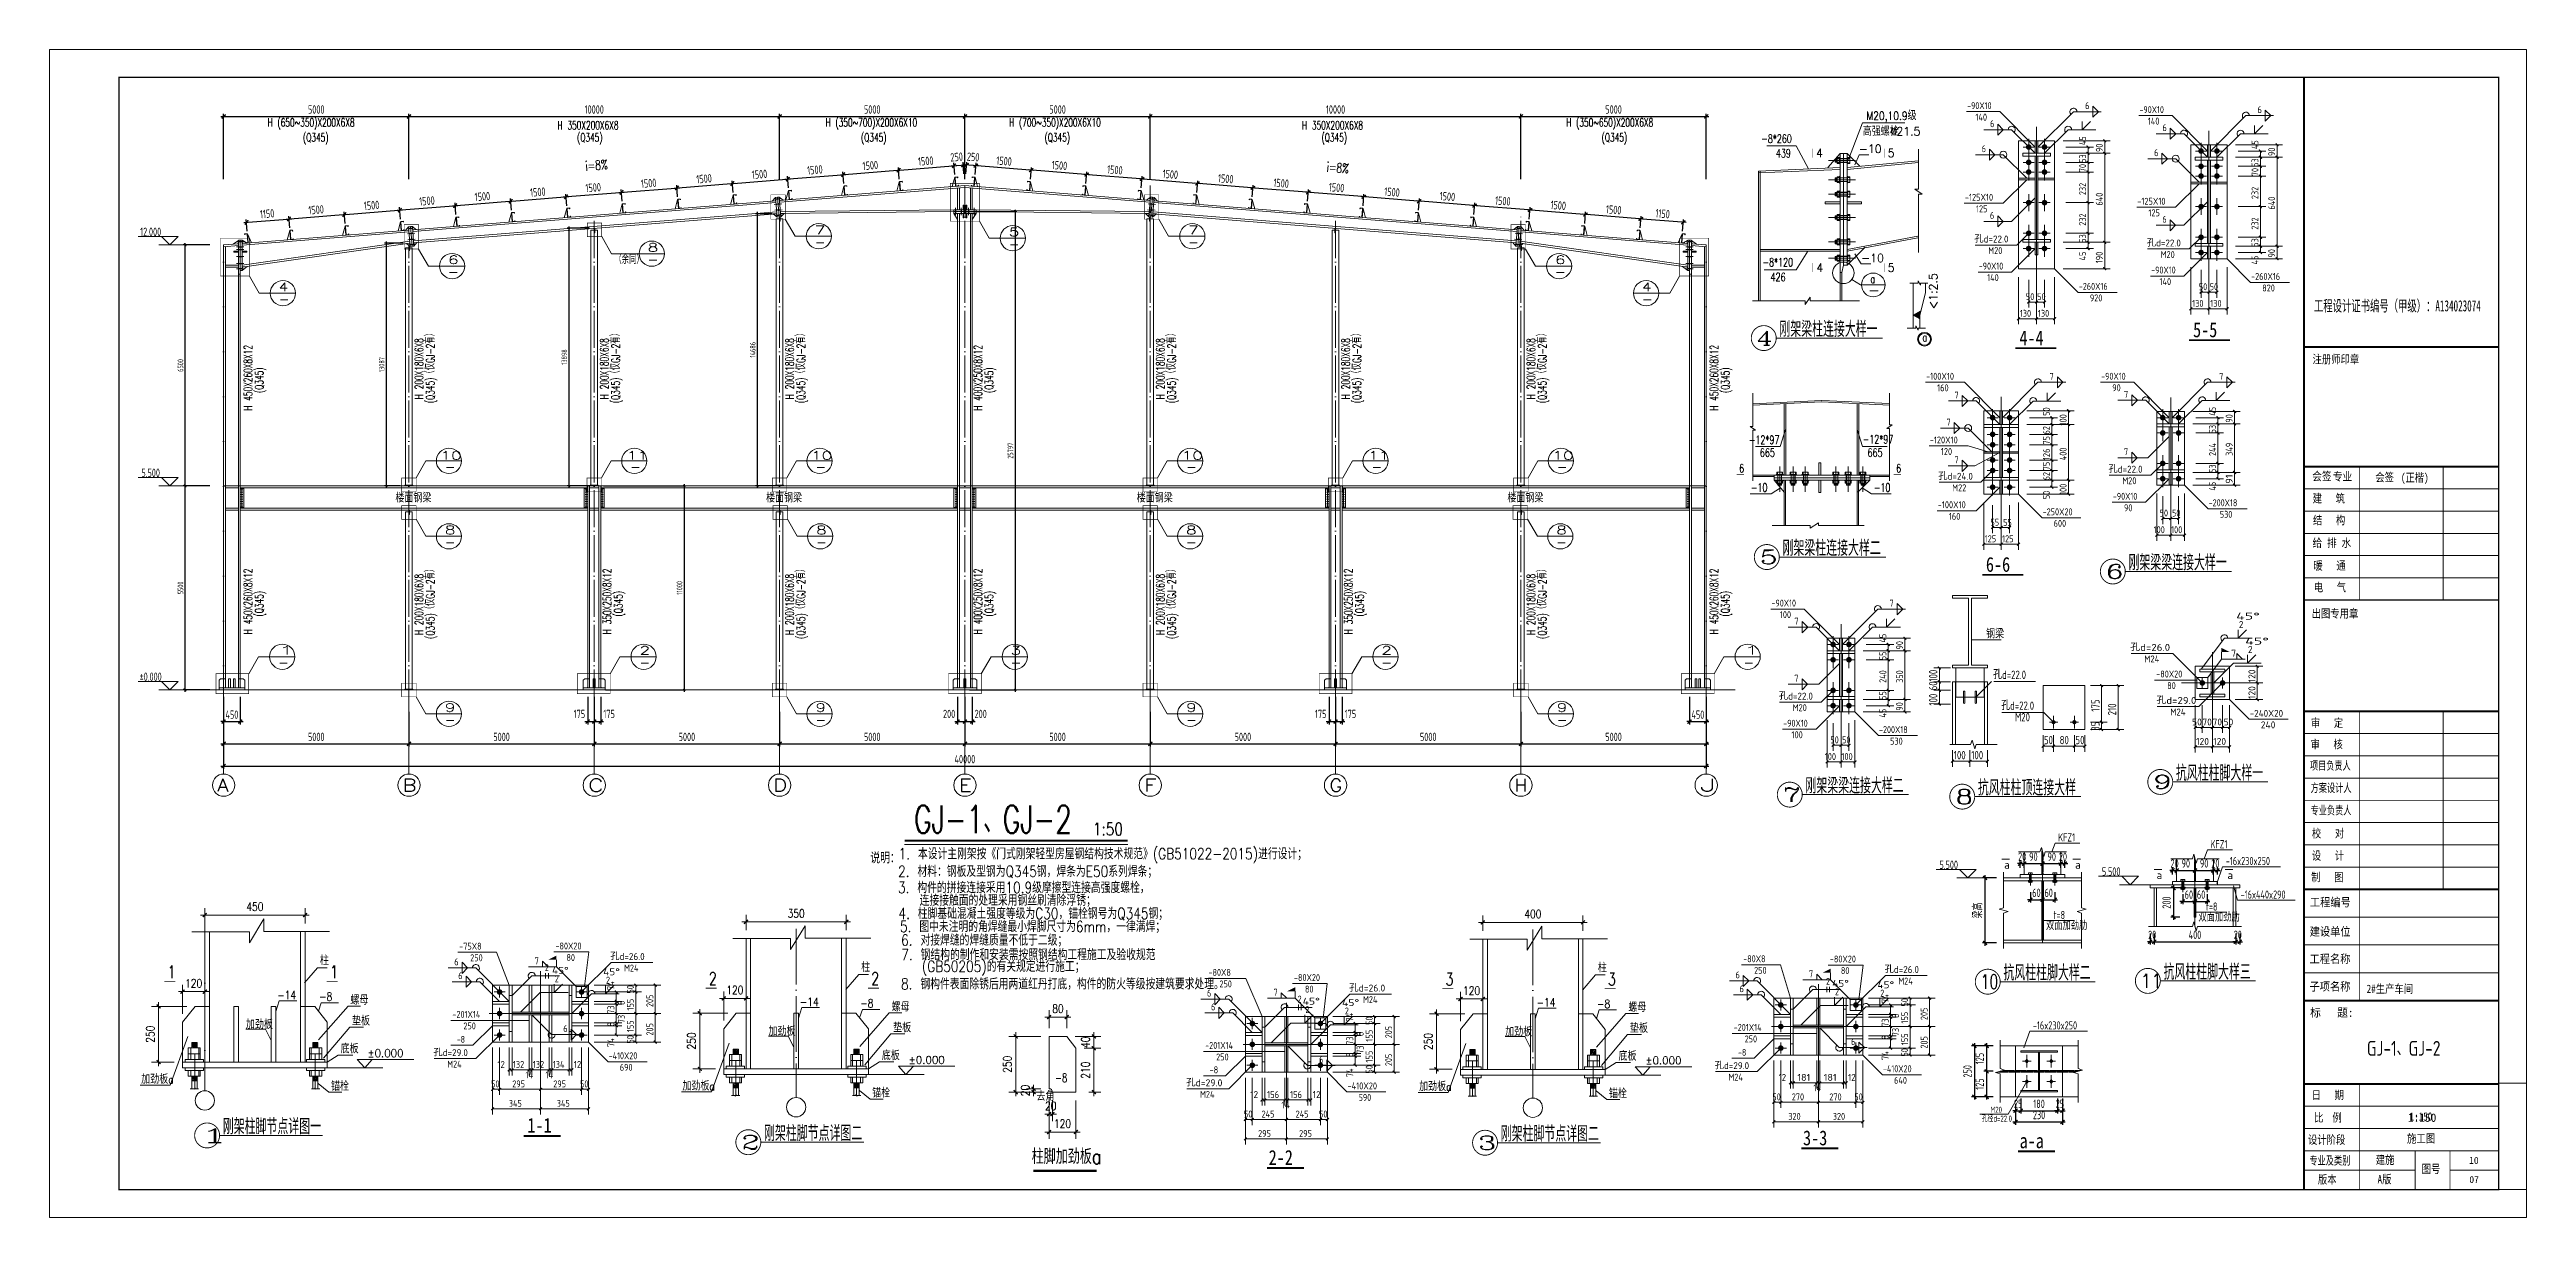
# Model space of a CAD drawing. Header units: millimetres. Extents: x 19781 to 898973, y -947928 to -267362.
# Drawn here: x 431826 to 565476, y -500940 to -437940 of the extents above; entities that cross this region are included whole.
import ezdxf
from ezdxf.enums import TextEntityAlignment as Align

# ---------------------------------------------------------------- set-up
doc = ezdxf.new("R2010")
doc.units = ezdxf.units.MM
doc.header["$LTSCALE"] = 100
doc.header["$PDSIZE"] = -5
for name, pattern in [('ACAD_ISO10W100', [18.5, 12, -3, 0.5, -3]), ('DASH', [0.35, 0.25, -0.1]), ('DOTE', [2.42, 2, -0.2, 0.02, -0.2])]:
    doc.linetypes.add(name, pattern=pattern)
doc.layers.get('0').update_dxf_attribs({"lineweight": 18})
doc.layers.get('Defpoints').update_dxf_attribs({"lineweight": 18})
for name, color, linetype, lineweight in [('10', 7, 'Continuous', 18), ('1000', 2, 'Continuous', 18), ('11', 3, 'Continuous', 18), ('114', 2, 'Continuous', 18), ('12', 2, 'Continuous', 18), ('14', 2, 'Continuous', 18), ('2002', 2, 'Continuous', 18), ('5图框', 7, 'Continuous', 18), ('AXIS', 3, 'Continuous', 18), ('AXIS_TEXT', 7, 'Continuous', 18), ('BEAM_CON', 4, 'Continuous', 18), ('BORDER', 7, 'Continuous', 18), ('BZ_标准图框', 7, 'Continuous', 18), ('COLU', 7, 'Continuous', 18), ('DIM', 3, 'Continuous', 18), ('DIM_IDEN', 3, 'Continuous', 18), ('DIM_SYMB', 3, 'Continuous', 18), ('DOTE', 1, 'DOTE', 18), ('J', 4, 'Continuous', 18), ('JC', 7, 'Continuous', 18), ('PUB_DIM', 3, 'Continuous', 18), ('PUB_TEXT', 7, 'Continuous', 18), ('PUB_TITLE', 4, 'Continuous', 18), ('TC', 151, 'Continuous', 18), ('TDB_文字', 3, 'Continuous', 18), ('TDB_细实线', 1, 'Continuous', 18), ('TEXT', 7, 'Continuous', 18), ('THICK', 6, 'Continuous', 18), ('THIN', 7, 'Continuous', 18), ('TK(图框线)', 45, 'Continuous', 18), ('卫浴', 7, 'Continuous', 18), ('字体_编号', 4, 'Continuous', 18), ('尺寸标注', 253, 'Continuous', 18), ('构件号', 1, 'Continuous', 18), ('标注', 4, 'Continuous', 18), ('焊缝标注', 253, 'Continuous', 18), ('编号标注', 253, 'Continuous', 18), ('螺栓孔标注', 253, 'Continuous', 18), ('钢板标注', 253, 'Continuous', 18)]:
    doc.layers.add(name, color=color, linetype=linetype, lineweight=lineweight)
doc.layers.add('VHSoft_barcode', color=7, linetype='Continuous', lineweight=18, plot=False)
doc.styles.add('-宋体', font='')
doc.styles.add('7MMCN', font='simplex.shx', dxfattribs={"width": 0.7, "bigfont": 'hztxt.shx'})
doc.styles.add('_HZTXT', font='txt.shx', dxfattribs={"width": 0.7, "bigfont": 'hztxt.shx'})
doc.styles.add('_TCH_AXIS', font='complex.shx', dxfattribs={"bigfont": 'gbcbig.shx'})
doc.styles.add('_TCH_DIM', font='simplex.shx', dxfattribs={"bigfont": 'gbcbig.shx'})
doc.styles.add('_TCH_LABEL', font='complex.shx', dxfattribs={"bigfont": 'gbcbig.shx'})
doc.styles.add('COMPLEX', font='complex.shx', dxfattribs={"bigfont": 'gbcbig.shx'})
doc.styles.add('dim_font', font='simplex.shx', dxfattribs={"width": 0.8, "bigfont": 'gbcbig.shx'})
doc.styles.add('HT', font='', dxfattribs={"width": 0.8})
doc.styles.add('HZ1', font='txt.shx', dxfattribs={"bigfont": 'hztxt.shx'})
doc.styles.add('hztxt', font='txt.shx', dxfattribs={"width": 0.7, "bigfont": 'hztxt.shx'})
doc.styles.get("Standard").update_dxf_attribs({"font": 'tssdeng.shx', "bigfont": 'hztxt.shx'})
doc.styles.add('TDB_仿宋字', font='', dxfattribs={"width": 0.8})
doc.styles.add('TSSD_Label', font='tssdeng.shx', dxfattribs={"width": 0.7, "bigfont": 'hztxt.shx'})
doc.styles.add('TSSD_Norm', font='tssdeng.shx', dxfattribs={"bigfont": 'hztxt.shx'})
doc.styles.add('TSSD_REIN', font='tssdeng.shx', dxfattribs={"width": 0.7, "bigfont": 'hztxt.shx'})
doc.styles.get('-宋体').set_extended_font_data('宋体')
doc.styles.get('HT').set_extended_font_data('宋体')
doc.styles.get('TDB_仿宋字').set_extended_font_data('宋体')
doc.dimstyles.new('dimn', dxfattribs={"dimtxt": 300, "dimasz": 1, "dimexe": 250, "dimexo": 300, "dimgap": 150, "dimtad": 1, "dimdec": 0, "dimzin": 0, "dimdsep": 46, "dimtxsty": 'dim_font', "dimblk": '_CAXARROW', "dimcen": 1, "dimdle": 2, "dimclrt": 7, "dimadec": 1, "dimazin": 0, "dimtfac": 1, "dimtdec": 0, "dimtix": 1, "dimtmove": 2, "dimatfit": 3, "dimfxl": 1, "dimtolj": 1, "dimtzin": 0, "dimarcsym": 0})
doc.dimstyles.new('TSSD_100_100', dxfattribs={"dimtxt": 300, "dimasz": 100, "dimexe": 100, "dimexo": 250, "dimgap": 100, "dimtad": 1, "dimdec": 0, "dimzin": 0, "dimdsep": 46, "dimtxsty": 'TSSD_REIN', "dimblk": 'ARCHTICK', "dimcen": 0, "dimdle": 100, "dimclrt": 7, "dimadec": 0, "dimazin": 0, "dimtfac": 1, "dimtdec": 0, "dimtix": 1, "dimtmove": 2, "dimatfit": 3, "dimfxl": 1, "dimtolj": 1, "dimtzin": 0, "dimarcsym": 0})
pattern_1 = [(45, (0, 0), (-29.46435, 29.46435), [])]
pattern_2 = [(135, (0, 0), (-29.46435, -29.46435), [])]
pattern_3 = [(45, (0, 0), (-28.1182, 28.1182), [])]
pattern_4 = [(45, (0, 0), (-28.16884, 28.16884), [])]
pattern_5 = [(135, (0, 0), (-28.16884, -28.16884), [])]

msp = doc.modelspace()

# ---------------------------------------------------------------- texts
for s, height, style, width, p in [('(Q345)', 450, 'HZ1', 0.65, (445502.6, -442908.72)), ('(Q345)', 450, 'HZ1', 0.65, (460289.6, -442908.72)), ('(Q345)', 450, 'HZ1', 0.65, (475610.6, -442908.72)), ('(Q345)', 450, 'HZ1', 0.65, (485516.6, -442908.72)), ('(Q345)', 450, 'HZ1', 0.65, (500460.6, -442908.72)), ('(Q345)', 450, 'HZ1', 0.65, (515575.6, -442908.72)), ('（余同）', 450, 'HZ1', 0.65, (462306.78, -449497.08)), ('1:50', 675.034, 'hztxt', 0.8, (488123.49, -480325.49))]:
    msp.add_text(s, height=height, dxfattribs=dict(style=style, width=width)).set_placement(p)
at = {"style": 'HZ1', "width": 0.65}
for s, p in [('(Q345)（仅GJ-2有）', (452592.76, -457017.95)), ('(Q345)（仅GJ-2有）', (462592.76, -457017.95)), ('(Q345)（仅GJ-2有）', (472592.76, -457017.95)), ('(Q345)（仅GJ-2有）', (492592.76, -457017.95)), ('(Q345)（仅GJ-2有）', (502592.76, -457017.95)), ('(Q345)（仅GJ-2有）', (512592.76, -457017.95)), ('(Q345)', (443364.76, -456466.95)), ('(Q345)', (482748.76, -456466.95)), ('(Q345)', (522473.76, -456466.95)), ('(Q345)（仅GJ-2有）', (452592.76, -469732.95)), ('(Q345)（仅GJ-2有）', (472592.76, -469732.95)), ('(Q345)（仅GJ-2有）', (492592.76, -469732.95)), ('(Q345)（仅GJ-2有）', (512592.76, -469732.95)), ('(Q345)', (443364.76, -468523.95)), ('(Q345)', (462743.76, -468523.95)), ('(Q345)', (482748.76, -468523.95)), ('(Q345)', (502743.76, -468523.95)), ('(Q345)', (522473.76, -468523.95))]:
    msp.add_text(s, height=450, rotation=90, dxfattribs=at).set_placement(p)
at = {"char_height": 450, "attachment_point": 7, "style": 'HZ1'}
for s, insert, width in [('{\\W0.65;H (650~350)X200X6X8}', (443588.21, -442247.87), 5484.375), ('{\\W0.65;H 350X200X6X8}', (459233.21, -442247.87), 3980.0893), ('{\\W0.65;H (350~700)X200X6X10}', (473696.21, -442247.87), 5735.0893), ('{\\W0.65;H (700~350)X200X6X10}', (483602.21, -442247.87), 5735.0893), ('{\\W0.65;H 350X200X6X8}', (499404.21, -442247.87), 3980.0893), ('{\\W0.65;H (350~650)X200X6X8}', (513661.21, -442247.87), 5484.375)]:
    msp.add_mtext(s, dxfattribs=dict(at, insert=insert, width=width))
at = {"char_height": 450, "attachment_point": 7, "rotation": 90, "style": 'HZ1'}
for s, insert, width in [('{\\W0.65;H 450X260X8X12}', (442757.71, -457425.03), 4230.8036), ('{\\W0.65;H 200X180X6X8}', (451985.71, -456805.03), 3948.75), ('{\\W0.65;H 200X180X6X8}', (461985.71, -456805.03), 3948.75), ('{\\W0.65;H 200X180X6X8}', (471985.71, -456805.03), 3948.75), ('{\\W0.65;H 400X250X8X12}', (482141.71, -457425.03), 4230.8036), ('{\\W0.65;H 200X180X6X8}', (491985.71, -456805.02), 3948.75), ('{\\W0.65;H 200X180X6X8}', (501985.71, -456805.03), 3948.75), ('{\\W0.65;H 200X180X6X8}', (511985.71, -456805.03), 3948.75), ('{\\W0.65;H 450X260X8X12}', (521866.71, -457425.03), 4230.8036), ('{\\W0.65;H 450X260X8X12}', (442757.71, -469482.03), 4230.8036), ('{\\W0.65;H 200X180X6X8}', (451985.71, -469520.03), 3948.75), ('{\\W0.65;H 350X250X8X12}', (462136.71, -469482.03), 4168.125), ('{\\W0.65;H 200X180X6X8}', (471985.71, -469520.03), 3948.75), ('{\\W0.65;H 400X250X8X12}', (482141.71, -469482.03), 4230.8036), ('{\\W0.65;H 200X180X6X8}', (491985.71, -469520.02), 3948.75), ('{\\W0.65;H 350X250X8X12}', (502136.71, -469482.03), 4168.125), ('{\\W0.65;H 200X180X6X8}', (511985.71, -469520.03), 3948.75), ('{\\W0.65;H 450X260X8X12}', (521866.71, -469482.03), 4230.8036)]:
    msp.add_mtext(s, dxfattribs=dict(at, insert=insert, width=width))
at = {"layer": '5图框', "style": 'hztxt', "width": 0.7}
msp.add_text('GJ-1、GJ-2', height=1500.075, dxfattribs=at).set_placement((478475.73, -480214.73))
at = {"layer": 'BZ_标准图框', "style": 'HT'}
for s, height, width, p in [('工程设计证书编号（甲级）：A134023074', 600, 0.6, (554010.58, -452062.2)), ('注册师印章', 450, 0.8, (553932.79, -454872.9)), ('会签', 450, 0.85, (553916.83, -461183.37)), ('专业', 450, 0.85, (555030.95, -461196.26)), ('会签', 450, 0.8, (557319.88, -461240.98)), ('(正楷)', 450, 0.8, (558701.1, -461254.98)), ('出图专用章', 450, 0.8, (553883.1, -468587.65)), ('项目负责人', 450, 0.7, (553790.18, -476789.1)), ('方案设计人', 450, 0.7, (553830.23, -477993.27)), ('专业负责人', 450, 0.7, (553828.36, -479203.02)), ('工程编号', 450, 0.9, (553788.97, -484162.27)), ('建设单位', 450, 0.9, (553777.95, -485742.88)), ('工程名称', 450, 0.9, (553767.65, -487221.77)), ('子项名称', 450, 0.9, (553767.65, -488708.36)), ('设计阶段', 450, 0.8, (553687.93, -496974.1)), ('专业及类别', 450, 0.7, (553765.33, -498093.46)), ('图号', 450, 0.8, (559822.28, -498547.05))]:
    msp.add_text(s, height=height, dxfattribs=dict(at, width=width)).set_placement(p)
at = {"layer": 'BZ_标准图框', "char_height": 450, "attachment_point": 7, "style": 'HT'}
for s, insert, width in [('建   筑', (553942.87, -462427.67), 2619), ('结   构', (553955.82, -463605.42), 2589), ('{\\W0.85;给 排 水}', (553933.34, -464834.45), 3190.6875), ('暖   通', (553977.31, -466055.71), 2598), ('电   气', (554002.6, -467222.54), 2523), ('审   定', (553844.07, -474539.47), 2583), ('审   核', (553824.39, -475692.62), 2589), ('校   对', (553898.51, -480500.73), 2622), ('设   计', (553896.32, -481700.75), 2613), ('制   图', (553855.81, -482856.98), 2589), ('{\\W0.95;标   题:}', (553804.92, -490165.87), 3423.5625), ('日   期', (553880.29, -494617.75), 2475), ('比  例', (554016.55, -495830.06), 2127), ('版本 ', (554222.63, -499172.12), 1503)]:
    msp.add_mtext(s, dxfattribs=dict(at, insert=insert, width=width))
at = {"layer": 'DIM', "ltscale": 100, "style": 'TSSD_Norm', "width": 0.75}
msp.add_text('t=8', height=440, dxfattribs=at).set_placement((548181.01, -484389.05))
at = {"layer": 'DIM', "style": '7MMCN', "width": 0.7}
for s, p in [('抗风柱柱脚大样二', (537253.16, -488161.64)), ('抗风柱柱脚大样三', (545892.16, -488117.64))]:
    msp.add_text(s, height=840.924, dxfattribs=at).set_placement(p)
at = {"layer": 'PUB_DIM', "color": 2, "linetype": 'Continuous', "style": 'TSSD_REIN', "width": 0.7}
for s, p in [('12.000', (437283.54, -447771.24)), ('5.500', (437283.54, -460771.24)), ('%%P0.000', (437283.54, -471771.24)), ('5.500', (534302.54, -481915.3)), ('5.500', (543068.54, -482280.59))]:
    msp.add_text(s, height=450.135, dxfattribs=at).set_placement(p, align=Align.MIDDLE_CENTER)
at = {"layer": 'PUB_TEXT', "style": '_TCH_DIM', "width": 0.705882}
for height, rotation, p in [(510.051, 4.5377725, (460760.52, -444481.97)), (510.281, 355.4622275, (500721.52, -444522.86))]:
    msp.add_text('i=8%', height=height, rotation=rotation, dxfattribs=at).set_placement(p)
at = {"layer": 'PUB_TEXT', "style": '_TCH_LABEL'}
for s, width, p in [('7', 1.5, (473111.41, -447896.3)), ('5', 1.5, (483582.17, -448003.3)), ('7', 1.5, (493264.41, -447896.3)), ('6', 1.5, (453324.41, -449505.3)), ('8', 1.5, (464098.41, -448837.3)), ('-', 1.16667, (473111.41, -448555.35)), ('-', 1.16667, (483582.17, -448662.35)), ('-', 1.16667, (493264.41, -448555.35)), ('6', 1.5, (513053.41, -449505.3)), ('-', 1.16667, (453324.41, -450164.35)), ('-', 1.16667, (464098.41, -449496.35)), ('-', 1.16667, (513053.41, -450164.35)), ('4', 1.3125, (444195.41, -450965.3)), ('-', 1.16667, (444195.41, -451624.35)), ('4', 1.3125, (517751.56, -450965.3)), ('-', 1.16667, (517751.56, -451624.35)), ('10', 1.5, (452917.41, -460059.44)), ('11', 1.5, (462972.41, -460059.43)), ('10', 1.5, (472917.41, -460059.44)), ('10', 1.5, (492917.41, -460059.43)), ('11', 1.5, (502972.41, -460059.43)), ('10', 1.5, (512917.41, -460059.44)), ('-', 1.16667, (453154.41, -460675.49)), ('-', 1.16667, (463154.41, -460675.49)), ('-', 1.16667, (473154.41, -460675.49)), ('-', 1.16667, (493154.41, -460675.49)), ('-', 1.16667, (503154.41, -460675.49)), ('-', 1.16667, (513154.41, -460675.49)), ('8', 1.5, (453154.41, -464083.3)), ('8', 1.5, (473188.41, -464083.3)), ('8', 1.5, (493147.41, -464083.3)), ('8', 1.5, (513123.41, -464083.3)), ('-', 1.16667, (453154.41, -464742.35)), ('-', 1.16667, (473188.41, -464742.35)), ('-', 1.16667, (493147.41, -464742.35)), ('-', 1.16667, (513123.41, -464742.35)), ('1', 2.33333, (444160.41, -470578.44)), ('2', 1.5, (463658.41, -470578.44)), ('3', 1.5, (483683.41, -470578.44)), ('2', 1.5, (503685.41, -470578.44)), ('1', 2.33333, (523229.41, -470578.44)), ('-', 1.16667, (444160.41, -471237.49)), ('-', 1.16667, (463658.41, -471237.49)), ('-', 1.16667, (483683.41, -471237.49)), ('-', 1.16667, (503685.41, -471237.49)), ('-', 1.16667, (523229.41, -471237.49)), ('9', 1.5, (453154.41, -473659.3)), ('-', 1.16667, (453154.41, -474318.35)), ('9', 1.5, (473154.41, -473659.3)), ('-', 1.16667, (473154.41, -474318.35)), ('9', 1.5, (493154.41, -473659.3)), ('-', 1.16667, (493154.41, -474318.35)), ('9', 1.5, (513154.41, -473659.3)), ('-', 1.16667, (513154.41, -474318.35))]:
    msp.add_text(s, height=446.93, dxfattribs=dict(at, width=width)).set_placement(p)
at = {"layer": 'PUB_TEXT', "color": 7, "style": '_HZTXT', "width": 0.8}
msp.add_text('说明：', height=600.03, dxfattribs=at).set_placement((476115.97, -481842.57))
at = {"layer": 'PUB_TEXT', "color": 4, "linetype": 'DOTE', "style": '_TCH_LABEL'}
for s, width, p in [('11', 0.875, (544666.44, -488559.09)), ('10', 0.724138, (536027.44, -488603.09))]:
    msp.add_text(s, height=761.122, dxfattribs=dict(at, width=width)).set_placement(p)
at = {"layer": 'PUB_TEXT', "color": 7, "char_height": 600.03, "attachment_point": 7, "style": '_HZTXT'}
for s, insert, width in [('{\\W0.8;1. 本设计主刚架按《门式刚架轻型房屋钢结构技术规范》(GB51022-2015)进行设计；}', (477639.55, -481820.07), 27866.0526), ('{\\W0.8;2. 材料：钢板及型钢为Q345钢，焊条为E50系列焊条；}', (477613.54, -482628.08), 17879.839), ('{\\W0.8;3. 构件的拼接连接采用10.9级摩擦型连接高强度螺栓，}', (477609.04, -483461.84), 17260.9509), ('{\\W0.8;  连接接触面的处理采用钢丝刷清除浮锈；}', (477920.06, -484189.27), 13544.853), ('{\\W0.8;4. 柱脚基础混凝土强度等级为C30，锚栓钢号为Q345钢；}', (477630.05, -484899.94), 18631.9206), ('{\\W0.8;5. 图中未注明的角焊缝最小焊脚尺寸为6mm，一律满焊；}', (477712.75, -485605.21), 18347.3349), ('{\\W0.8;7. 钢结构的制作和安装需按照钢结构工程施工及验收规范}', (477783.39, -487065.05), 18418.3494), ('{\\W0.8;6. 对接焊缝的焊缝质量不低于二级；}', (477775.39, -486337.56), 11710.4756), ('{\\W0.8;  (GB50205)的有关规定进行施工；}', (478039.4, -487895.64), 11931.6295), ('{\\W0.8;8. 钢构件表面除锈后用两道红丹打底，构件的防火等级按建筑要求处理。}', (477772.39, -488661.48), 22893.1886)]:
    msp.add_mtext(s, dxfattribs=dict(at, insert=insert, width=width))
at = {"layer": 'PUB_TITLE', "color": 150, "style": 'TSSD_REIN', "width": 0.8}
msp.add_text('GJ-1、GJ-2', height=800.04, dxfattribs=at).set_placement((558851.01, -492217.78), align=Align.CENTER)
at = {"layer": 'TDB_细实线', "style": 'TDB_仿宋字', "width": 0.8}
msp.add_text('a-a', height=801.321, dxfattribs=at).set_placement((538127.13, -497205.52))
at = {"layer": 'TEXT', "lineweight": 5}
for s, height, style, width, p in [('楼面钢梁', 450, 'TSSD_REIN', 0.8, (450488.63, -462364.79)), ('楼面钢梁', 450, 'TSSD_REIN', 0.8, (470488.63, -462364.79)), ('楼面钢梁', 450, 'TSSD_REIN', 0.8, (490488.63, -462364.79)), ('楼面钢梁', 450, 'TSSD_REIN', 0.8, (510488.63, -462364.79)), ('KFZ1', 440, 'TSSD_Norm', 0.75, (540207.45, -480660.97)), ('KFZ1', 440, 'TSSD_Norm', 0.75, (548431.58, -481026.26)), ('-16x230x250', 440, 'TSSD_Norm', 0.75, (549253.52, -481931.16)), ('-16x440x290', 440, 'TSSD_Norm', 0.75, (550052.76, -483742.26)), ('双面加劲肋', 440, 'TSSD_Norm', 0.75, (539552.55, -485428.21)), ('t=8', 440, 'TSSD_Norm', 0.75, (539956.88, -484842.77)), ('双面加劲肋', 440, 'TSSD_Norm', 0.75, (547776.68, -484974.49)), ('-16x230x250', 440, 'TSSD_Norm', 0.75, (538845.11, -490800.27))]:
    msp.add_text(s, height=height, dxfattribs=dict(at, style=style, width=width)).set_placement(p)
at = {"layer": 'TEXT', "style": 'TSSD_Norm', "width": 0.7}
for s, p in [('孔径d=22.0', (536088.19, -495775.05)), ('M20', (536551.6, -495296.6))]:
    msp.add_text(s, height=330, dxfattribs=at).set_placement(p)
at = {"layer": 'THICK', "color": 4, "style": 'TSSD_Label'}
for p in [(537293.49, -482131.26), (541122.32, -482131.26), (545517.62, -482691.55), (549346.45, -482691.55)]:
    msp.add_text('a', height=440, dxfattribs=at).set_placement(p)
at = {"layer": 'TK(图框线)', "style": 'HT', "width": 0.8}
for s, p in [('2#生产车间', (556853.31, -488833.19)), ('1:150', (559170.11, -495719.17)), ('施工图', (559032.17, -496908.42)), ('建施', (557343.43, -498055.66)), ('A版', (557442.45, -499105.89))]:
    msp.add_text(s, height=450, dxfattribs=at).set_placement(p)
at = {"layer": 'TK(图框线)', "style": 'HT'}
msp.add_text('1:150', height=450, dxfattribs=at).set_placement((559083.23, -495780.49))
at = {"layer": 'TK(图框线)', "style": '-宋体'}
for s, p in [('10', (562639.03, -498048.5)), ('07', (562651.98, -499085.75))]:
    msp.add_text(s, height=375, dxfattribs=at).set_placement(p, align=Align.CENTER)

# ---------------------------------------------------------------- blocks, each defined once
blk = doc.blocks.new('_ArchTick_0')
at = {"color": 0, "linetype": 'ByBlock'}
blk.add_lwpolyline([(-0.71, -0.71, 0.5, 0.5, 0), (0.71, 0.71, 0.5, 0.5, 0)], format="xyseb", dxfattribs=at)
blk = doc.blocks.new('*X5')
at = {"layer": 'DIM', "color": 0, "lineweight": -2, "ltscale": 100, "transparency": 16777216}
for p, q in [((441067, -441549), (451367, -441549)), ((441217, -444937), (441217, -441399)), ((451217, -444937), (451217, -441399))]:
    blk.add_line(p, q, dxfattribs=at)
at = {"layer": 'DIM', "color": 0, "lineweight": -2, "ltscale": 100, "transparency": 16777216, "xscale": 150, "yscale": 150, "zscale": 150, "rotation": 180}
blk.add_blockref('_ArchTick_0', (441217, -441549), dxfattribs=at)
at = {"layer": 'DIM', "color": 0, "lineweight": -2, "ltscale": 100, "transparency": 16777216, "xscale": 150, "yscale": 150, "zscale": 150}
blk.add_blockref('_ArchTick_0', (451217, -441549), dxfattribs=at)
at = {"layer": 'DIM', "color": 7, "ltscale": 100, "transparency": 16777216, "insert": (446217, -441174), "char_height": 450, "width": 3330, "attachment_point": 5, "style": 'TSSD_REIN'}
blk.add_mtext('5000', dxfattribs=at)
blk = doc.blocks.new('_ARCHTICK')
at = {"color": 0, "linetype": 'ByBlock', "const_width": 0.5}
blk.add_lwpolyline([(-0.5, -0.5), (0.5, 0.5)], dxfattribs=at)
blk = doc.blocks.new('*X7')
at = {"layer": 'DIM', "color": 0, "lineweight": -2, "ltscale": 100, "transparency": 16777216}
for p, q in [((451067, -441549), (471367, -441549)), ((451217, -444937), (451217, -441399)), ((471217, -444937), (471217, -441399))]:
    blk.add_line(p, q, dxfattribs=at)
at = {"layer": 'DIM', "color": 0, "lineweight": -2, "ltscale": 100, "transparency": 16777216, "xscale": 150, "yscale": 150, "zscale": 150, "rotation": 180}
blk.add_blockref('_ArchTick_0', (451217, -441549), dxfattribs=at)
at = {"layer": 'DIM', "color": 0, "lineweight": -2, "ltscale": 100, "transparency": 16777216, "xscale": 150, "yscale": 150, "zscale": 150}
blk.add_blockref('_ArchTick_0', (471217, -441549), dxfattribs=at)
at = {"layer": 'DIM', "color": 7, "ltscale": 100, "transparency": 16777216, "insert": (461217, -441174), "char_height": 450, "width": 4095, "attachment_point": 5, "style": 'TSSD_REIN'}
blk.add_mtext('10000', dxfattribs=at)
blk = doc.blocks.new('*X8')
at = {"layer": 'DIM', "color": 0, "lineweight": -2, "ltscale": 100, "transparency": 16777216}
for p, q in [((471067, -441549), (481367, -441549)), ((471217, -444937), (471217, -441399)), ((481217, -444937), (481217, -441399))]:
    blk.add_line(p, q, dxfattribs=at)
at = {"layer": 'DIM', "color": 0, "lineweight": -2, "ltscale": 100, "transparency": 16777216, "xscale": 150, "yscale": 150, "zscale": 150, "rotation": 180}
blk.add_blockref('_ArchTick_0', (471217, -441549), dxfattribs=at)
at = {"layer": 'DIM', "color": 0, "lineweight": -2, "ltscale": 100, "transparency": 16777216, "xscale": 150, "yscale": 150, "zscale": 150}
blk.add_blockref('_ArchTick_0', (481217, -441549), dxfattribs=at)
at = {"layer": 'DIM', "color": 7, "ltscale": 100, "transparency": 16777216, "insert": (476217, -441174), "char_height": 450, "width": 3330, "attachment_point": 5, "style": 'TSSD_REIN'}
blk.add_mtext('5000', dxfattribs=at)
blk = doc.blocks.new('*X9')
at = {"layer": 'DIM', "color": 0, "lineweight": -2, "ltscale": 100, "transparency": 16777216}
for p, q in [((481067, -441549), (491367, -441549)), ((481217, -444937), (481217, -441399)), ((491217, -444937), (491217, -441399))]:
    blk.add_line(p, q, dxfattribs=at)
at = {"layer": 'DIM', "color": 0, "lineweight": -2, "ltscale": 100, "transparency": 16777216, "xscale": 150, "yscale": 150, "zscale": 150, "rotation": 180}
blk.add_blockref('_ArchTick_0', (481217, -441549), dxfattribs=at)
at = {"layer": 'DIM', "color": 0, "lineweight": -2, "ltscale": 100, "transparency": 16777216, "xscale": 150, "yscale": 150, "zscale": 150}
blk.add_blockref('_ArchTick_0', (491217, -441549), dxfattribs=at)
at = {"layer": 'DIM', "color": 7, "ltscale": 100, "transparency": 16777216, "insert": (486217, -441174), "char_height": 450, "width": 3330, "attachment_point": 5, "style": 'TSSD_REIN'}
blk.add_mtext('5000', dxfattribs=at)
blk = doc.blocks.new('*X10')
at = {"layer": 'DIM', "color": 0, "lineweight": -2, "ltscale": 100, "transparency": 16777216}
for p, q in [((491067, -441549), (511367, -441549)), ((491217, -444937), (491217, -441399)), ((511217, -444937), (511217, -441399))]:
    blk.add_line(p, q, dxfattribs=at)
at = {"layer": 'DIM', "color": 0, "lineweight": -2, "ltscale": 100, "transparency": 16777216, "xscale": 150, "yscale": 150, "zscale": 150, "rotation": 180}
blk.add_blockref('_ArchTick_0', (491217, -441549), dxfattribs=at)
at = {"layer": 'DIM', "color": 0, "lineweight": -2, "ltscale": 100, "transparency": 16777216, "xscale": 150, "yscale": 150, "zscale": 150}
blk.add_blockref('_ArchTick_0', (511217, -441549), dxfattribs=at)
at = {"layer": 'DIM', "color": 7, "ltscale": 100, "transparency": 16777216, "insert": (501217, -441174), "char_height": 450, "width": 4095, "attachment_point": 5, "style": 'TSSD_REIN'}
blk.add_mtext('10000', dxfattribs=at)
blk = doc.blocks.new('*X11')
at = {"layer": 'DIM', "color": 0, "lineweight": -2, "ltscale": 100, "transparency": 16777216}
for p, q in [((511067, -441549), (521367, -441549)), ((511217, -444937), (511217, -441399)), ((521217, -444937), (521217, -441399))]:
    blk.add_line(p, q, dxfattribs=at)
at = {"layer": 'DIM', "color": 0, "lineweight": -2, "ltscale": 100, "transparency": 16777216, "xscale": 150, "yscale": 150, "zscale": 150, "rotation": 180}
blk.add_blockref('_ArchTick_0', (511217, -441549), dxfattribs=at)
at = {"layer": 'DIM', "color": 0, "lineweight": -2, "ltscale": 100, "transparency": 16777216, "xscale": 150, "yscale": 150, "zscale": 150}
blk.add_blockref('_ArchTick_0', (521217, -441549), dxfattribs=at)
at = {"layer": 'DIM', "color": 7, "ltscale": 100, "transparency": 16777216, "insert": (516217, -441174), "char_height": 450, "width": 3330, "attachment_point": 5, "style": 'TSSD_REIN'}
blk.add_mtext('5000', dxfattribs=at)
blk = doc.blocks.new('*X12')
at = {"layer": 'DIM', "color": 0, "lineweight": -2, "ltscale": 100, "transparency": 16777216}
for p, q in [((440467, -448480), (439040, -448480)), ((439140, -461580), (439140, -448380)), ((440467, -461480), (439040, -461480))]:
    blk.add_line(p, q, dxfattribs=at)
at = {"layer": 'DIM', "color": 0, "lineweight": -2, "ltscale": 100, "transparency": 16777216, "xscale": 100, "yscale": 100, "zscale": 100}
for p, rotation in [((439140, -448480), 90), ((439140, -461480), 270)]:
    blk.add_blockref('_ArchTick_0', p, dxfattribs=dict(at, rotation=rotation))
at = {"layer": 'DIM', "color": 7, "ltscale": 100, "transparency": 16777216, "insert": (438890, -454980), "char_height": 300, "width": 2190, "attachment_point": 5, "rotation": 90, "style": 'TSSD_REIN'}
blk.add_mtext('6500', dxfattribs=at)
blk = doc.blocks.new('*X13')
at = {"layer": 'DIM', "color": 0, "lineweight": -2, "ltscale": 100, "transparency": 16777216}
for p, q in [((440467, -461480), (439040, -461480)), ((439140, -472580), (439140, -461380)), ((440467, -472480), (439040, -472480))]:
    blk.add_line(p, q, dxfattribs=at)
at = {"layer": 'DIM', "color": 0, "lineweight": -2, "ltscale": 100, "transparency": 16777216, "xscale": 100, "yscale": 100, "zscale": 100}
for p, rotation in [((439140, -461480), 90), ((439140, -472480), 270)]:
    blk.add_blockref('_ArchTick_0', p, dxfattribs=dict(at, rotation=rotation))
at = {"layer": 'DIM', "color": 7, "ltscale": 100, "transparency": 16777216, "insert": (438890, -466980), "char_height": 300, "width": 2220, "attachment_point": 5, "rotation": 90, "style": 'TSSD_REIN'}
blk.add_mtext('5500', dxfattribs=at)
blk = doc.blocks.new('A$C006D4F7D')
for p, q in [((54, 200), (0, 0)), ((54, 200), (58, 200)), ((70, 6), (54, 200)), ((74, 6), (58, 205))]:
    blk.add_line(p, q)
at = {"layer": 'J'}
blk.add_lwpolyline([(128, 24), (128, 30), (132, 31), (134, 11), (74, 6), (58, 205), (118, 210), (119, 190), (115, 190), (115, 196, 0.414214), (104, 205), (72, 202, 0.414214), (63, 192), (77, 20, 0.414214), (87, 11), (119, 14, 0.414214)], format="xyb", close=True, dxfattribs=at)
blk = doc.blocks.new('*X15')
at = {"layer": 'DIM', "color": 0, "lineweight": -2, "ltscale": 100, "transparency": 16777216}
for p, q in [((480480, -444219), (481278, -444155)), ((480668, -444689), (480618, -444057)), ((481167, -444649), (481116, -444017))]:
    blk.add_line(p, q, dxfattribs=at)
at = {"layer": 'DIM', "color": 0, "lineweight": -2, "ltscale": 100, "transparency": 16777216, "xscale": 150, "yscale": 150, "zscale": 150}
for p, rotation in [((480630, -444207), 184.5739198699691), ((481128, -444167), 4.573919869969103)]:
    blk.add_blockref('_ArchTick_0', p, dxfattribs=dict(at, rotation=rotation))
at = {"layer": 'DIM', "color": 7, "ltscale": 100, "transparency": 16777216, "insert": (480771, -443735), "char_height": 450, "width": 2430, "attachment_point": 5, "rotation": 4.57392, "style": 'TSSD_REIN'}
blk.add_mtext('250', dxfattribs=at)
blk = doc.blocks.new('*X16')
at = {"layer": 'DIM', "color": 0, "lineweight": -2, "ltscale": 100, "transparency": 16777216}
for p, q in [((477490, -444458), (480779, -444195)), ((477678, -444928), (477627, -444297)), ((480668, -444689), (480618, -444057))]:
    blk.add_line(p, q, dxfattribs=at)
at = {"layer": 'DIM', "color": 0, "lineweight": -2, "ltscale": 100, "transparency": 16777216, "xscale": 150, "yscale": 150, "zscale": 150}
for p, rotation in [((477639, -444446), 184.5739198699668), ((480630, -444207), 4.573919869966801)]:
    blk.add_blockref('_ArchTick_0', p, dxfattribs=dict(at, rotation=rotation))
at = {"layer": 'DIM', "color": 7, "ltscale": 100, "transparency": 16777216, "insert": (479105, -443953), "char_height": 450, "width": 3195, "attachment_point": 5, "rotation": 4.57392, "style": 'TSSD_REIN'}
blk.add_mtext('1500', dxfattribs=at)
blk = doc.blocks.new('*X17')
at = {"layer": 'DIM', "color": 0, "lineweight": -2, "ltscale": 100, "transparency": 16777216}
for p, q in [((474499, -444697), (477789, -444434)), ((474687, -445167), (474637, -444536)), ((477678, -444928), (477627, -444297))]:
    blk.add_line(p, q, dxfattribs=at)
at = {"layer": 'DIM', "color": 0, "lineweight": -2, "ltscale": 100, "transparency": 16777216, "xscale": 150, "yscale": 150, "zscale": 150}
for p, rotation in [((474649, -444685), 184.5739198699674), ((477639, -444446), 4.573919869967372)]:
    blk.add_blockref('_ArchTick_0', p, dxfattribs=dict(at, rotation=rotation))
at = {"layer": 'DIM', "color": 7, "ltscale": 100, "transparency": 16777216, "insert": (476114, -444192), "char_height": 450, "width": 3195, "attachment_point": 5, "rotation": 4.57392, "style": 'TSSD_REIN'}
blk.add_mtext('1500', dxfattribs=at)
blk = doc.blocks.new('*X18')
at = {"layer": 'DIM', "color": 0, "lineweight": -2, "ltscale": 100, "transparency": 16777216}
for p, q in [((471509, -444937), (474798, -444673)), ((471697, -445406), (471646, -444775)), ((474687, -445167), (474637, -444536))]:
    blk.add_line(p, q, dxfattribs=at)
at = {"layer": 'DIM', "color": 0, "lineweight": -2, "ltscale": 100, "transparency": 16777216, "xscale": 150, "yscale": 150, "zscale": 150}
for p, rotation in [((471658, -444925), 184.573919869965), ((474649, -444685), 4.573919869965019)]:
    blk.add_blockref('_ArchTick_0', p, dxfattribs=dict(at, rotation=rotation))
at = {"layer": 'DIM', "color": 7, "ltscale": 100, "transparency": 16777216, "insert": (473124, -444431), "char_height": 450, "width": 3195, "attachment_point": 5, "rotation": 4.57392, "style": 'TSSD_REIN'}
blk.add_mtext('1500', dxfattribs=at)
blk = doc.blocks.new('*X19')
at = {"layer": 'DIM', "color": 0, "lineweight": -2, "ltscale": 100, "transparency": 16777216}
for p, q in [((468518, -445176), (471808, -444913)), ((468707, -445646), (468656, -445014)), ((471697, -445406), (471646, -444775))]:
    blk.add_line(p, q, dxfattribs=at)
at = {"layer": 'DIM', "color": 0, "lineweight": -2, "ltscale": 100, "transparency": 16777216, "xscale": 150, "yscale": 150, "zscale": 150}
for p, rotation in [((468668, -445164), 184.5739198699663), ((471658, -444925), 4.573919869966304)]:
    blk.add_blockref('_ArchTick_0', p, dxfattribs=dict(at, rotation=rotation))
at = {"layer": 'DIM', "color": 7, "ltscale": 100, "transparency": 16777216, "insert": (470133, -444670), "char_height": 450, "width": 3195, "attachment_point": 5, "rotation": 4.57392, "style": 'TSSD_REIN'}
blk.add_mtext('1500', dxfattribs=at)
blk = doc.blocks.new('*X20')
at = {"layer": 'DIM', "color": 0, "lineweight": -2, "ltscale": 100, "transparency": 16777216}
for p, q in [((468707, -445646), (468656, -445014)), ((465528, -445415), (468818, -445152)), ((465716, -445885), (465666, -445254))]:
    blk.add_line(p, q, dxfattribs=at)
at = {"layer": 'DIM', "color": 0, "lineweight": -2, "ltscale": 100, "transparency": 16777216, "xscale": 150, "yscale": 150, "zscale": 150}
for p, rotation in [((468668, -445164), 4.573919869966227), ((465678, -445403), 184.5739198699662)]:
    blk.add_blockref('_ArchTick_0', p, dxfattribs=dict(at, rotation=rotation))
at = {"layer": 'DIM', "color": 7, "ltscale": 100, "transparency": 16777216, "insert": (467143, -444910), "char_height": 450, "width": 3195, "attachment_point": 5, "rotation": 4.57392, "style": 'TSSD_REIN'}
blk.add_mtext('1500', dxfattribs=at)
blk = doc.blocks.new('*X21')
at = {"layer": 'DIM', "color": 0, "lineweight": -2, "ltscale": 100, "transparency": 16777216}
for p, q in [((462538, -445654), (465827, -445391)), ((462726, -446124), (462675, -445493)), ((465716, -445885), (465666, -445254))]:
    blk.add_line(p, q, dxfattribs=at)
at = {"layer": 'DIM', "color": 0, "lineweight": -2, "ltscale": 100, "transparency": 16777216, "xscale": 150, "yscale": 150, "zscale": 150}
for p, rotation in [((462687, -445642), 184.5739198699663), ((465678, -445403), 4.573919869966304)]:
    blk.add_blockref('_ArchTick_0', p, dxfattribs=dict(at, rotation=rotation))
at = {"layer": 'DIM', "color": 7, "ltscale": 100, "transparency": 16777216, "insert": (464152, -445149), "char_height": 450, "width": 3195, "attachment_point": 5, "rotation": 4.57392, "style": 'TSSD_REIN'}
blk.add_mtext('1500', dxfattribs=at)
blk = doc.blocks.new('*X22')
at = {"layer": 'DIM', "color": 0, "lineweight": -2, "ltscale": 100, "transparency": 16777216}
for p, q in [((459547, -445893), (462837, -445630)), ((459735, -446363), (459685, -445732)), ((462726, -446124), (462675, -445493))]:
    blk.add_line(p, q, dxfattribs=at)
at = {"layer": 'DIM', "color": 0, "lineweight": -2, "ltscale": 100, "transparency": 16777216, "xscale": 150, "yscale": 150, "zscale": 150}
for p, rotation in [((459697, -445882), 184.5739198699662), ((462687, -445642), 4.573919869966227)]:
    blk.add_blockref('_ArchTick_0', p, dxfattribs=dict(at, rotation=rotation))
at = {"layer": 'DIM', "color": 7, "ltscale": 100, "transparency": 16777216, "insert": (461162, -445388), "char_height": 450, "width": 3195, "attachment_point": 5, "rotation": 4.57392, "style": 'TSSD_REIN'}
blk.add_mtext('1500', dxfattribs=at)
blk = doc.blocks.new('*X23')
at = {"layer": 'DIM', "color": 0, "lineweight": -2, "ltscale": 100, "transparency": 16777216}
for p, q in [((456557, -446133), (459846, -445870)), ((456745, -446603), (456694, -445971)), ((459735, -446363), (459685, -445732))]:
    blk.add_line(p, q, dxfattribs=at)
at = {"layer": 'DIM', "color": 0, "lineweight": -2, "ltscale": 100, "transparency": 16777216, "xscale": 150, "yscale": 150, "zscale": 150}
for p, rotation in [((456706, -446121), 184.5739198699661), ((459697, -445882), 4.573919869966137)]:
    blk.add_blockref('_ArchTick_0', p, dxfattribs=dict(at, rotation=rotation))
at = {"layer": 'DIM', "color": 7, "ltscale": 100, "transparency": 16777216, "insert": (458172, -445627), "char_height": 450, "width": 3195, "attachment_point": 5, "rotation": 4.57392, "style": 'TSSD_REIN'}
blk.add_mtext('1500', dxfattribs=at)
blk = doc.blocks.new('*X24')
at = {"layer": 'DIM', "color": 0, "lineweight": -2, "ltscale": 100, "transparency": 16777216}
for p, q in [((453566, -446372), (456856, -446109)), ((453754, -446842), (453704, -446210)), ((456745, -446603), (456694, -445971))]:
    blk.add_line(p, q, dxfattribs=at)
at = {"layer": 'DIM', "color": 0, "lineweight": -2, "ltscale": 100, "transparency": 16777216, "xscale": 150, "yscale": 150, "zscale": 150}
for p, rotation in [((453716, -446360), 184.5739198699663), ((456706, -446121), 4.573919869966304)]:
    blk.add_blockref('_ArchTick_0', p, dxfattribs=dict(at, rotation=rotation))
at = {"layer": 'DIM', "color": 7, "ltscale": 100, "transparency": 16777216, "insert": (455181, -445867), "char_height": 450, "width": 3195, "attachment_point": 5, "rotation": 4.57392, "style": 'TSSD_REIN'}
blk.add_mtext('1500', dxfattribs=at)
blk = doc.blocks.new('*X25')
at = {"layer": 'DIM', "color": 0, "lineweight": -2, "ltscale": 100, "transparency": 16777216}
for p, q in [((450576, -446611), (453865, -446348)), ((453754, -446842), (453704, -446210)), ((450764, -447081), (450713, -446450))]:
    blk.add_line(p, q, dxfattribs=at)
at = {"layer": 'DIM', "color": 0, "lineweight": -2, "ltscale": 100, "transparency": 16777216, "xscale": 150, "yscale": 150, "zscale": 150}
for p, rotation in [((453716, -446360), 4.573919869967156), ((450725, -446599), 184.5739198699671)]:
    blk.add_blockref('_ArchTick_0', p, dxfattribs=dict(at, rotation=rotation))
at = {"layer": 'DIM', "color": 7, "ltscale": 100, "transparency": 16777216, "insert": (452191, -446106), "char_height": 450, "width": 3195, "attachment_point": 5, "rotation": 4.57392, "style": 'TSSD_REIN'}
blk.add_mtext('1500', dxfattribs=at)
blk = doc.blocks.new('*X26')
at = {"layer": 'DIM', "color": 0, "lineweight": -2, "ltscale": 100, "transparency": 16777216}
for p, q in [((447585, -446850), (450875, -446587)), ((447773, -447320), (447723, -446689)), ((450764, -447081), (450713, -446450))]:
    blk.add_line(p, q, dxfattribs=at)
at = {"layer": 'DIM', "color": 0, "lineweight": -2, "ltscale": 100, "transparency": 16777216, "xscale": 150, "yscale": 150, "zscale": 150}
for p, rotation in [((447735, -446838), 184.5739198699664), ((450725, -446599), 4.573919869966393)]:
    blk.add_blockref('_ArchTick_0', p, dxfattribs=dict(at, rotation=rotation))
at = {"layer": 'DIM', "color": 7, "ltscale": 100, "transparency": 16777216, "insert": (449200, -446345), "char_height": 450, "width": 3195, "attachment_point": 5, "rotation": 4.57392, "style": 'TSSD_REIN'}
blk.add_mtext('1500', dxfattribs=at)
blk = doc.blocks.new('*X27')
at = {"layer": 'DIM', "color": 0, "lineweight": -2, "ltscale": 100, "transparency": 16777216}
for p, q in [((444595, -447090), (447884, -446826)), ((444783, -447559), (444732, -446928)), ((447773, -447320), (447723, -446689))]:
    blk.add_line(p, q, dxfattribs=at)
at = {"layer": 'DIM', "color": 0, "lineweight": -2, "ltscale": 100, "transparency": 16777216, "xscale": 150, "yscale": 150, "zscale": 150}
for p, rotation in [((444744, -447078), 184.5739198699663), ((447735, -446838), 4.573919869966304)]:
    blk.add_blockref('_ArchTick_0', p, dxfattribs=dict(at, rotation=rotation))
at = {"layer": 'DIM', "color": 7, "ltscale": 100, "transparency": 16777216, "insert": (446210, -446584), "char_height": 450, "width": 3195, "attachment_point": 5, "rotation": 4.57392, "style": 'TSSD_REIN'}
blk.add_mtext('1500', dxfattribs=at)
blk = doc.blocks.new('*X28')
at = {"layer": 'DIM', "color": 0, "lineweight": -2, "ltscale": 100, "transparency": 16777216}
for p, q in [((442302, -447273), (444894, -447066)), ((442490, -447743), (442440, -447112)), ((444783, -447559), (444732, -446928))]:
    blk.add_line(p, q, dxfattribs=at)
at = {"layer": 'DIM', "color": 0, "lineweight": -2, "ltscale": 100, "transparency": 16777216, "xscale": 150, "yscale": 150, "zscale": 150}
for p, rotation in [((442452, -447261), 184.5739198699674), ((444744, -447078), 4.573919869967372)]:
    blk.add_blockref('_ArchTick_0', p, dxfattribs=dict(at, rotation=rotation))
at = {"layer": 'DIM', "color": 7, "ltscale": 100, "transparency": 16777216, "insert": (443568, -446796), "char_height": 450, "width": 3195, "attachment_point": 5, "rotation": 4.57392, "style": 'TSSD_REIN'}
blk.add_mtext('1150', dxfattribs=at)
blk = doc.blocks.new('*X29')
at = {"layer": 'DIM', "color": 0, "lineweight": -2, "ltscale": 100, "transparency": 16777216}
for p, q in [((481954, -444219), (481157, -444155)), ((481268, -444649), (481318, -444017)), ((481766, -444689), (481817, -444057))]:
    blk.add_line(p, q, dxfattribs=at)
at = {"layer": 'DIM', "color": 0, "lineweight": -2, "ltscale": 100, "transparency": 16777216, "xscale": 150, "yscale": 150, "zscale": 150}
for p, rotation in [((481306, -444167), 175.4260801300309), ((481805, -444207), 355.4260801300309)]:
    blk.add_blockref('_ArchTick_0', p, dxfattribs=dict(at, rotation=rotation))
at = {"layer": 'DIM', "color": 7, "ltscale": 100, "transparency": 16777216, "insert": (481663, -443735), "char_height": 450, "width": 2430, "attachment_point": 5, "rotation": 355.42608, "style": 'TSSD_REIN'}
blk.add_mtext('250', dxfattribs=at)
blk = doc.blocks.new('*X30')
at = {"layer": 'DIM', "color": 0, "lineweight": -2, "ltscale": 100, "transparency": 16777216}
for p, q in [((484945, -444458), (481655, -444195)), ((481766, -444689), (481817, -444057)), ((484757, -444928), (484807, -444297))]:
    blk.add_line(p, q, dxfattribs=at)
at = {"layer": 'DIM', "color": 0, "lineweight": -2, "ltscale": 100, "transparency": 16777216, "xscale": 150, "yscale": 150, "zscale": 150}
for p, rotation in [((481805, -444207), 175.4260801300332), ((484795, -444446), 355.4260801300332)]:
    blk.add_blockref('_ArchTick_0', p, dxfattribs=dict(at, rotation=rotation))
at = {"layer": 'DIM', "color": 7, "ltscale": 100, "transparency": 16777216, "insert": (483330, -443953), "char_height": 450, "width": 3195, "attachment_point": 5, "rotation": 355.42608, "style": 'TSSD_REIN'}
blk.add_mtext('1500', dxfattribs=at)
blk = doc.blocks.new('*X31')
at = {"layer": 'DIM', "color": 0, "lineweight": -2, "ltscale": 100, "transparency": 16777216}
for p, q in [((487935, -444697), (484646, -444434)), ((484757, -444928), (484807, -444297)), ((487747, -445167), (487797, -444536))]:
    blk.add_line(p, q, dxfattribs=at)
at = {"layer": 'DIM', "color": 0, "lineweight": -2, "ltscale": 100, "transparency": 16777216, "xscale": 150, "yscale": 150, "zscale": 150}
for p, rotation in [((484795, -444446), 175.4260801300326), ((487786, -444685), 355.4260801300326)]:
    blk.add_blockref('_ArchTick_0', p, dxfattribs=dict(at, rotation=rotation))
at = {"layer": 'DIM', "color": 7, "ltscale": 100, "transparency": 16777216, "insert": (486320, -444192), "char_height": 450, "width": 3195, "attachment_point": 5, "rotation": 355.42608, "style": 'TSSD_REIN'}
blk.add_mtext('1500', dxfattribs=at)
blk = doc.blocks.new('*X32')
at = {"layer": 'DIM', "color": 0, "lineweight": -2, "ltscale": 100, "transparency": 16777216}
for p, q in [((490925, -444937), (487636, -444673)), ((487747, -445167), (487797, -444536)), ((490737, -445406), (490788, -444775))]:
    blk.add_line(p, q, dxfattribs=at)
at = {"layer": 'DIM', "color": 0, "lineweight": -2, "ltscale": 100, "transparency": 16777216, "xscale": 150, "yscale": 150, "zscale": 150}
for p, rotation in [((487786, -444685), 175.426080130035), ((490776, -444925), 355.426080130035)]:
    blk.add_blockref('_ArchTick_0', p, dxfattribs=dict(at, rotation=rotation))
at = {"layer": 'DIM', "color": 7, "ltscale": 100, "transparency": 16777216, "insert": (489311, -444431), "char_height": 450, "width": 3195, "attachment_point": 5, "rotation": 355.42608, "style": 'TSSD_REIN'}
blk.add_mtext('1500', dxfattribs=at)
blk = doc.blocks.new('*X33')
at = {"layer": 'DIM', "color": 0, "lineweight": -2, "ltscale": 100, "transparency": 16777216}
for p, q in [((493916, -445176), (490626, -444913)), ((490737, -445406), (490788, -444775)), ((493728, -445646), (493778, -445014))]:
    blk.add_line(p, q, dxfattribs=at)
at = {"layer": 'DIM', "color": 0, "lineweight": -2, "ltscale": 100, "transparency": 16777216, "xscale": 150, "yscale": 150, "zscale": 150}
for p, rotation in [((490776, -444925), 175.4260801300337), ((493766, -445164), 355.4260801300337)]:
    blk.add_blockref('_ArchTick_0', p, dxfattribs=dict(at, rotation=rotation))
at = {"layer": 'DIM', "color": 7, "ltscale": 100, "transparency": 16777216, "insert": (492301, -444670), "char_height": 450, "width": 3195, "attachment_point": 5, "rotation": 355.42608, "style": 'TSSD_REIN'}
blk.add_mtext('1500', dxfattribs=at)
blk = doc.blocks.new('*X34')
at = {"layer": 'DIM', "color": 0, "lineweight": -2, "ltscale": 100, "transparency": 16777216}
for p, q in [((493728, -445646), (493778, -445014)), ((496906, -445415), (493617, -445152)), ((496718, -445885), (496769, -445254))]:
    blk.add_line(p, q, dxfattribs=at)
at = {"layer": 'DIM', "color": 0, "lineweight": -2, "ltscale": 100, "transparency": 16777216, "xscale": 150, "yscale": 150, "zscale": 150}
for p, rotation in [((493766, -445164), 175.4260801300338), ((496757, -445403), 355.4260801300338)]:
    blk.add_blockref('_ArchTick_0', p, dxfattribs=dict(at, rotation=rotation))
at = {"layer": 'DIM', "color": 7, "ltscale": 100, "transparency": 16777216, "insert": (495292, -444910), "char_height": 450, "width": 3195, "attachment_point": 5, "rotation": 355.42608, "style": 'TSSD_REIN'}
blk.add_mtext('1500', dxfattribs=at)
blk = doc.blocks.new('*X35')
at = {"layer": 'DIM', "color": 0, "lineweight": -2, "ltscale": 100, "transparency": 16777216}
for p, q in [((499897, -445654), (496607, -445391)), ((496718, -445885), (496769, -445254)), ((499709, -446124), (499759, -445493))]:
    blk.add_line(p, q, dxfattribs=at)
at = {"layer": 'DIM', "color": 0, "lineweight": -2, "ltscale": 100, "transparency": 16777216, "xscale": 150, "yscale": 150, "zscale": 150}
for p, rotation in [((496757, -445403), 175.4260801300337), ((499747, -445642), 355.4260801300337)]:
    blk.add_blockref('_ArchTick_0', p, dxfattribs=dict(at, rotation=rotation))
at = {"layer": 'DIM', "color": 7, "ltscale": 100, "transparency": 16777216, "insert": (498282, -445149), "char_height": 450, "width": 3195, "attachment_point": 5, "rotation": 355.42608, "style": 'TSSD_REIN'}
blk.add_mtext('1500', dxfattribs=at)
blk = doc.blocks.new('*X36')
at = {"layer": 'DIM', "color": 0, "lineweight": -2, "ltscale": 100, "transparency": 16777216}
for p, q in [((502887, -445893), (499598, -445630)), ((499709, -446124), (499759, -445493)), ((502699, -446363), (502750, -445732))]:
    blk.add_line(p, q, dxfattribs=at)
at = {"layer": 'DIM', "color": 0, "lineweight": -2, "ltscale": 100, "transparency": 16777216, "xscale": 150, "yscale": 150, "zscale": 150}
for p, rotation in [((499747, -445642), 175.4260801300338), ((502738, -445882), 355.4260801300338)]:
    blk.add_blockref('_ArchTick_0', p, dxfattribs=dict(at, rotation=rotation))
at = {"layer": 'DIM', "color": 7, "ltscale": 100, "transparency": 16777216, "insert": (501272, -445388), "char_height": 450, "width": 3195, "attachment_point": 5, "rotation": 355.42608, "style": 'TSSD_REIN'}
blk.add_mtext('1500', dxfattribs=at)
blk = doc.blocks.new('*X37')
at = {"layer": 'DIM', "color": 0, "lineweight": -2, "ltscale": 100, "transparency": 16777216}
for p, q in [((505878, -446133), (502588, -445870)), ((502699, -446363), (502750, -445732)), ((505690, -446603), (505740, -445971))]:
    blk.add_line(p, q, dxfattribs=at)
at = {"layer": 'DIM', "color": 0, "lineweight": -2, "ltscale": 100, "transparency": 16777216, "xscale": 150, "yscale": 150, "zscale": 150}
for p, rotation in [((502738, -445882), 175.4260801300339), ((505728, -446121), 355.4260801300339)]:
    blk.add_blockref('_ArchTick_0', p, dxfattribs=dict(at, rotation=rotation))
at = {"layer": 'DIM', "color": 7, "ltscale": 100, "transparency": 16777216, "insert": (504263, -445627), "char_height": 450, "width": 3195, "attachment_point": 5, "rotation": 355.42608, "style": 'TSSD_REIN'}
blk.add_mtext('1500', dxfattribs=at)
blk = doc.blocks.new('*X38')
at = {"layer": 'DIM', "color": 0, "lineweight": -2, "ltscale": 100, "transparency": 16777216}
for p, q in [((508868, -446372), (505579, -446109)), ((505690, -446603), (505740, -445971)), ((508680, -446842), (508731, -446210))]:
    blk.add_line(p, q, dxfattribs=at)
at = {"layer": 'DIM', "color": 0, "lineweight": -2, "ltscale": 100, "transparency": 16777216, "xscale": 150, "yscale": 150, "zscale": 150}
for p, rotation in [((505728, -446121), 175.4260801300337), ((508719, -446360), 355.4260801300337)]:
    blk.add_blockref('_ArchTick_0', p, dxfattribs=dict(at, rotation=rotation))
at = {"layer": 'DIM', "color": 7, "ltscale": 100, "transparency": 16777216, "insert": (507253, -445867), "char_height": 450, "width": 3195, "attachment_point": 5, "rotation": 355.42608, "style": 'TSSD_REIN'}
blk.add_mtext('1500', dxfattribs=at)
blk = doc.blocks.new('*X39')
at = {"layer": 'DIM', "color": 0, "lineweight": -2, "ltscale": 100, "transparency": 16777216}
for p, q in [((511859, -446611), (508569, -446348)), ((508680, -446842), (508731, -446210)), ((511671, -447081), (511721, -446450))]:
    blk.add_line(p, q, dxfattribs=at)
at = {"layer": 'DIM', "color": 0, "lineweight": -2, "ltscale": 100, "transparency": 16777216, "xscale": 150, "yscale": 150, "zscale": 150}
for p, rotation in [((508719, -446360), 175.4260801300329), ((511709, -446599), 355.4260801300329)]:
    blk.add_blockref('_ArchTick_0', p, dxfattribs=dict(at, rotation=rotation))
at = {"layer": 'DIM', "color": 7, "ltscale": 100, "transparency": 16777216, "insert": (510244, -446106), "char_height": 450, "width": 3195, "attachment_point": 5, "rotation": 355.42608, "style": 'TSSD_REIN'}
blk.add_mtext('1500', dxfattribs=at)
blk = doc.blocks.new('*X40')
at = {"layer": 'DIM', "color": 0, "lineweight": -2, "ltscale": 100, "transparency": 16777216}
for p, q in [((514849, -446850), (511560, -446587)), ((511671, -447081), (511721, -446450)), ((514661, -447320), (514711, -446689))]:
    blk.add_line(p, q, dxfattribs=at)
at = {"layer": 'DIM', "color": 0, "lineweight": -2, "ltscale": 100, "transparency": 16777216, "xscale": 150, "yscale": 150, "zscale": 150}
for p, rotation in [((511709, -446599), 175.4260801300336), ((514700, -446838), 355.4260801300336)]:
    blk.add_blockref('_ArchTick_0', p, dxfattribs=dict(at, rotation=rotation))
at = {"layer": 'DIM', "color": 7, "ltscale": 100, "transparency": 16777216, "insert": (513234, -446345), "char_height": 450, "width": 3195, "attachment_point": 5, "rotation": 355.42608, "style": 'TSSD_REIN'}
blk.add_mtext('1500', dxfattribs=at)
blk = doc.blocks.new('*X41')
at = {"layer": 'DIM', "color": 0, "lineweight": -2, "ltscale": 100, "transparency": 16777216}
for p, q in [((517839, -447090), (514550, -446826)), ((514661, -447320), (514711, -446689)), ((517651, -447559), (517702, -446928))]:
    blk.add_line(p, q, dxfattribs=at)
at = {"layer": 'DIM', "color": 0, "lineweight": -2, "ltscale": 100, "transparency": 16777216, "xscale": 150, "yscale": 150, "zscale": 150}
for p, rotation in [((514700, -446838), 175.4260801300337), ((517690, -447078), 355.4260801300337)]:
    blk.add_blockref('_ArchTick_0', p, dxfattribs=dict(at, rotation=rotation))
at = {"layer": 'DIM', "color": 7, "ltscale": 100, "transparency": 16777216, "insert": (516225, -446584), "char_height": 450, "width": 3195, "attachment_point": 5, "rotation": 355.42608, "style": 'TSSD_REIN'}
blk.add_mtext('1500', dxfattribs=at)
blk = doc.blocks.new('*X42')
at = {"layer": 'DIM', "color": 0, "lineweight": -2, "ltscale": 100, "transparency": 16777216}
for p, q in [((520132, -447273), (517540, -447066)), ((517651, -447559), (517702, -446928)), ((519944, -447743), (519995, -447112))]:
    blk.add_line(p, q, dxfattribs=at)
at = {"layer": 'DIM', "color": 0, "lineweight": -2, "ltscale": 100, "transparency": 16777216, "xscale": 150, "yscale": 150, "zscale": 150}
for p, rotation in [((517690, -447078), 175.4260801300326), ((519983, -447261), 355.4260801300326)]:
    blk.add_blockref('_ArchTick_0', p, dxfattribs=dict(at, rotation=rotation))
at = {"layer": 'DIM', "color": 7, "ltscale": 100, "transparency": 16777216, "insert": (518866, -446796), "char_height": 450, "width": 3195, "attachment_point": 5, "rotation": 355.42608, "style": 'TSSD_REIN'}
blk.add_mtext('1150', dxfattribs=at)
blk = doc.blocks.new('_AXISO')
blk.add_circle((0, 0), 0.5)
at = {"layer": 'AXIS_TEXT', "style": 'COMPLEX', "width": 1.04167}
blk.add_attdef('A', (-0.25, -0.28), '', height=0.56, dxfattribs=at)
blk = doc.blocks.new('*X44')
at = {"layer": 'DIM', "color": 0, "lineweight": -2, "ltscale": 100, "transparency": 16777216}
for p, q in [((441217, -474873), (441217, -476742)), ((521217, -474873), (521217, -476742)), ((441067, -476592), (521367, -476592))]:
    blk.add_line(p, q, dxfattribs=at)
at = {"layer": 'DIM', "color": 0, "lineweight": -2, "ltscale": 100, "transparency": 16777216, "xscale": 150, "yscale": 150, "zscale": 150, "rotation": 180}
blk.add_blockref('_ArchTick_0', (441217, -476592), dxfattribs=at)
at = {"layer": 'DIM', "color": 0, "lineweight": -2, "ltscale": 100, "transparency": 16777216, "xscale": 150, "yscale": 150, "zscale": 150}
blk.add_blockref('_ArchTick_0', (521217, -476592), dxfattribs=at)
at = {"layer": 'DIM', "color": 7, "ltscale": 100, "transparency": 16777216, "insert": (481217, -476217), "char_height": 450, "width": 4230, "attachment_point": 5, "style": 'TSSD_REIN'}
blk.add_mtext('40000', dxfattribs=at)
blk = doc.blocks.new('*X45')
at = {"layer": 'DIM', "color": 0, "lineweight": -2, "ltscale": 100, "transparency": 16777216}
for p, q in [((441217, -473673), (441217, -475542)), ((451217, -473673), (451217, -475542)), ((441067, -475392), (451367, -475392))]:
    blk.add_line(p, q, dxfattribs=at)
at = {"layer": 'DIM', "color": 0, "lineweight": -2, "ltscale": 100, "transparency": 16777216, "xscale": 150, "yscale": 150, "zscale": 150, "rotation": 180}
blk.add_blockref('_ArchTick_0', (441217, -475392), dxfattribs=at)
at = {"layer": 'DIM', "color": 0, "lineweight": -2, "ltscale": 100, "transparency": 16777216, "xscale": 150, "yscale": 150, "zscale": 150}
blk.add_blockref('_ArchTick_0', (451217, -475392), dxfattribs=at)
at = {"layer": 'DIM', "color": 7, "ltscale": 100, "transparency": 16777216, "insert": (446217, -475017), "char_height": 450, "width": 3330, "attachment_point": 5, "style": 'TSSD_REIN'}
blk.add_mtext('5000', dxfattribs=at)
blk = doc.blocks.new('*X46')
at = {"layer": 'DIM', "color": 0, "lineweight": -2, "ltscale": 100, "transparency": 16777216}
for p, q in [((441217, -472855), (441217, -474342)), ((442117, -472855), (442117, -474342)), ((441217, -474192), (441067, -474192)), ((441217, -474192), (442117, -474192)), ((442117, -474192), (442267, -474192))]:
    blk.add_line(p, q, dxfattribs=at)
at = {"layer": 'DIM', "color": 0, "lineweight": -2, "ltscale": 100, "transparency": 16777216, "xscale": 150, "yscale": 150, "zscale": 150}
blk.add_blockref('_ArchTick_0', (441217, -474192), dxfattribs=at)
at = {"layer": 'DIM', "color": 0, "lineweight": -2, "ltscale": 100, "transparency": 16777216, "xscale": 150, "yscale": 150, "zscale": 150, "rotation": 180}
blk.add_blockref('_ArchTick_0', (442117, -474192), dxfattribs=at)
at = {"layer": 'DIM', "color": 7, "ltscale": 100, "transparency": 16777216, "insert": (441667, -473817), "char_height": 450, "width": 2430, "attachment_point": 5, "style": 'TSSD_REIN'}
blk.add_mtext('450', dxfattribs=at)
blk = doc.blocks.new('*X47')
at = {"layer": 'DIM', "color": 0, "lineweight": -2, "ltscale": 100, "transparency": 16777216}
for p, q in [((451217, -473673), (451217, -475542)), ((461217, -473673), (461217, -475542)), ((451067, -475392), (461367, -475392))]:
    blk.add_line(p, q, dxfattribs=at)
at = {"layer": 'DIM', "color": 0, "lineweight": -2, "ltscale": 100, "transparency": 16777216, "xscale": 150, "yscale": 150, "zscale": 150, "rotation": 180}
blk.add_blockref('_ArchTick_0', (451217, -475392), dxfattribs=at)
at = {"layer": 'DIM', "color": 0, "lineweight": -2, "ltscale": 100, "transparency": 16777216, "xscale": 150, "yscale": 150, "zscale": 150}
blk.add_blockref('_ArchTick_0', (461217, -475392), dxfattribs=at)
at = {"layer": 'DIM', "color": 7, "ltscale": 100, "transparency": 16777216, "insert": (456217, -475017), "char_height": 450, "width": 3330, "attachment_point": 5, "style": 'TSSD_REIN'}
blk.add_mtext('5000', dxfattribs=at)
blk = doc.blocks.new('*X48')
at = {"layer": 'DIM', "color": 0, "lineweight": -2, "ltscale": 100, "transparency": 16777216}
for p, q in [((461217, -473673), (461217, -475542)), ((471217, -473673), (471217, -475542)), ((461067, -475392), (471367, -475392))]:
    blk.add_line(p, q, dxfattribs=at)
at = {"layer": 'DIM', "color": 0, "lineweight": -2, "ltscale": 100, "transparency": 16777216, "xscale": 150, "yscale": 150, "zscale": 150, "rotation": 180}
blk.add_blockref('_ArchTick_0', (461217, -475392), dxfattribs=at)
at = {"layer": 'DIM', "color": 0, "lineweight": -2, "ltscale": 100, "transparency": 16777216, "xscale": 150, "yscale": 150, "zscale": 150}
blk.add_blockref('_ArchTick_0', (471217, -475392), dxfattribs=at)
at = {"layer": 'DIM', "color": 7, "ltscale": 100, "transparency": 16777216, "insert": (466217, -475017), "char_height": 450, "width": 3330, "attachment_point": 5, "style": 'TSSD_REIN'}
blk.add_mtext('5000', dxfattribs=at)
blk = doc.blocks.new('*X49')
at = {"layer": 'DIM', "color": 0, "lineweight": -2, "ltscale": 100, "transparency": 16777216}
for p, q in [((471217, -473673), (471217, -475542)), ((481217, -473673), (481217, -475542)), ((471067, -475392), (481367, -475392))]:
    blk.add_line(p, q, dxfattribs=at)
at = {"layer": 'DIM', "color": 0, "lineweight": -2, "ltscale": 100, "transparency": 16777216, "xscale": 150, "yscale": 150, "zscale": 150, "rotation": 180}
blk.add_blockref('_ArchTick_0', (471217, -475392), dxfattribs=at)
at = {"layer": 'DIM', "color": 0, "lineweight": -2, "ltscale": 100, "transparency": 16777216, "xscale": 150, "yscale": 150, "zscale": 150}
blk.add_blockref('_ArchTick_0', (481217, -475392), dxfattribs=at)
at = {"layer": 'DIM', "color": 7, "ltscale": 100, "transparency": 16777216, "insert": (476217, -475017), "char_height": 450, "width": 3330, "attachment_point": 5, "style": 'TSSD_REIN'}
blk.add_mtext('5000', dxfattribs=at)
blk = doc.blocks.new('*X50')
at = {"layer": 'DIM', "color": 0, "lineweight": -2, "ltscale": 100, "transparency": 16777216}
for p, q in [((481217, -473673), (481217, -475542)), ((491217, -473673), (491217, -475542)), ((481067, -475392), (491367, -475392))]:
    blk.add_line(p, q, dxfattribs=at)
at = {"layer": 'DIM', "color": 0, "lineweight": -2, "ltscale": 100, "transparency": 16777216, "xscale": 150, "yscale": 150, "zscale": 150, "rotation": 180}
blk.add_blockref('_ArchTick_0', (481217, -475392), dxfattribs=at)
at = {"layer": 'DIM', "color": 0, "lineweight": -2, "ltscale": 100, "transparency": 16777216, "xscale": 150, "yscale": 150, "zscale": 150}
blk.add_blockref('_ArchTick_0', (491217, -475392), dxfattribs=at)
at = {"layer": 'DIM', "color": 7, "ltscale": 100, "transparency": 16777216, "insert": (486217, -475017), "char_height": 450, "width": 3330, "attachment_point": 5, "style": 'TSSD_REIN'}
blk.add_mtext('5000', dxfattribs=at)
blk = doc.blocks.new('*X51')
at = {"layer": 'DIM', "color": 0, "lineweight": -2, "ltscale": 100, "transparency": 16777216}
for p, q in [((491217, -473673), (491217, -475542)), ((501217, -473673), (501217, -475542)), ((491067, -475392), (501367, -475392))]:
    blk.add_line(p, q, dxfattribs=at)
at = {"layer": 'DIM', "color": 0, "lineweight": -2, "ltscale": 100, "transparency": 16777216, "xscale": 150, "yscale": 150, "zscale": 150, "rotation": 180}
blk.add_blockref('_ArchTick_0', (491217, -475392), dxfattribs=at)
at = {"layer": 'DIM', "color": 0, "lineweight": -2, "ltscale": 100, "transparency": 16777216, "xscale": 150, "yscale": 150, "zscale": 150}
blk.add_blockref('_ArchTick_0', (501217, -475392), dxfattribs=at)
at = {"layer": 'DIM', "color": 7, "ltscale": 100, "transparency": 16777216, "insert": (496217, -475017), "char_height": 450, "width": 3330, "attachment_point": 5, "style": 'TSSD_REIN'}
blk.add_mtext('5000', dxfattribs=at)
blk = doc.blocks.new('*X52')
at = {"layer": 'DIM', "color": 0, "lineweight": -2, "ltscale": 100, "transparency": 16777216}
for p, q in [((501217, -473673), (501217, -475542)), ((511217, -473673), (511217, -475542)), ((501067, -475392), (511367, -475392))]:
    blk.add_line(p, q, dxfattribs=at)
at = {"layer": 'DIM', "color": 0, "lineweight": -2, "ltscale": 100, "transparency": 16777216, "xscale": 150, "yscale": 150, "zscale": 150, "rotation": 180}
blk.add_blockref('_ArchTick_0', (501217, -475392), dxfattribs=at)
at = {"layer": 'DIM', "color": 0, "lineweight": -2, "ltscale": 100, "transparency": 16777216, "xscale": 150, "yscale": 150, "zscale": 150}
blk.add_blockref('_ArchTick_0', (511217, -475392), dxfattribs=at)
at = {"layer": 'DIM', "color": 7, "ltscale": 100, "transparency": 16777216, "insert": (506217, -475017), "char_height": 450, "width": 3330, "attachment_point": 5, "style": 'TSSD_REIN'}
blk.add_mtext('5000', dxfattribs=at)
blk = doc.blocks.new('*X53')
at = {"layer": 'DIM', "color": 0, "lineweight": -2, "ltscale": 100, "transparency": 16777216}
for p, q in [((511217, -473673), (511217, -475542)), ((521217, -473673), (521217, -475542)), ((511067, -475392), (521367, -475392))]:
    blk.add_line(p, q, dxfattribs=at)
at = {"layer": 'DIM', "color": 0, "lineweight": -2, "ltscale": 100, "transparency": 16777216, "xscale": 150, "yscale": 150, "zscale": 150, "rotation": 180}
blk.add_blockref('_ArchTick_0', (511217, -475392), dxfattribs=at)
at = {"layer": 'DIM', "color": 0, "lineweight": -2, "ltscale": 100, "transparency": 16777216, "xscale": 150, "yscale": 150, "zscale": 150}
blk.add_blockref('_ArchTick_0', (521217, -475392), dxfattribs=at)
at = {"layer": 'DIM', "color": 7, "ltscale": 100, "transparency": 16777216, "insert": (516217, -475017), "char_height": 450, "width": 3330, "attachment_point": 5, "style": 'TSSD_REIN'}
blk.add_mtext('5000', dxfattribs=at)
blk = doc.blocks.new('*X54')
at = {"layer": 'DIM', "color": 0, "lineweight": -2, "ltscale": 100, "transparency": 16777216}
for p, q in [((461217, -472855), (461217, -474342)), ((461567, -472855), (461567, -474342)), ((461067, -474192), (461717, -474192))]:
    blk.add_line(p, q, dxfattribs=at)
at = {"layer": 'DIM', "color": 0, "lineweight": -2, "ltscale": 100, "transparency": 16777216, "xscale": 150, "yscale": 150, "zscale": 150, "rotation": 180}
blk.add_blockref('_ArchTick_0', (461217, -474192), dxfattribs=at)
at = {"layer": 'DIM', "color": 0, "lineweight": -2, "ltscale": 100, "transparency": 16777216, "xscale": 150, "yscale": 150, "zscale": 150}
blk.add_blockref('_ArchTick_0', (461567, -474192), dxfattribs=at)
at = {"layer": 'DIM', "color": 7, "ltscale": 100, "transparency": 16777216, "insert": (462019, -473779), "char_height": 450, "width": 2295, "attachment_point": 5, "style": 'TSSD_REIN'}
blk.add_mtext('175', dxfattribs=at)
blk = doc.blocks.new('*X55')
at = {"layer": 'DIM', "color": 0, "lineweight": -2, "ltscale": 100, "transparency": 16777216}
for p, q in [((460867, -472855), (460867, -474342)), ((461217, -472855), (461217, -474342)), ((460717, -474192), (461367, -474192))]:
    blk.add_line(p, q, dxfattribs=at)
at = {"layer": 'DIM', "color": 0, "lineweight": -2, "ltscale": 100, "transparency": 16777216, "xscale": 150, "yscale": 150, "zscale": 150, "rotation": 180}
blk.add_blockref('_ArchTick_0', (460867, -474192), dxfattribs=at)
at = {"layer": 'DIM', "color": 0, "lineweight": -2, "ltscale": 100, "transparency": 16777216, "xscale": 150, "yscale": 150, "zscale": 150}
blk.add_blockref('_ArchTick_0', (461217, -474192), dxfattribs=at)
at = {"layer": 'DIM', "color": 7, "ltscale": 100, "transparency": 16777216, "insert": (460416, -473779), "char_height": 450, "width": 2295, "attachment_point": 5, "style": 'TSSD_REIN'}
blk.add_mtext('175', dxfattribs=at)
blk = doc.blocks.new('*X56')
at = {"layer": 'DIM', "color": 0, "lineweight": -2, "ltscale": 100, "transparency": 16777216}
for p, q in [((520317, -472855), (520317, -474342)), ((521217, -472855), (521217, -474342)), ((520317, -474192), (520167, -474192)), ((520317, -474192), (521217, -474192)), ((521217, -474192), (521367, -474192))]:
    blk.add_line(p, q, dxfattribs=at)
at = {"layer": 'DIM', "color": 0, "lineweight": -2, "ltscale": 100, "transparency": 16777216, "xscale": 150, "yscale": 150, "zscale": 150}
blk.add_blockref('_ArchTick_0', (520317, -474192), dxfattribs=at)
at = {"layer": 'DIM', "color": 0, "lineweight": -2, "ltscale": 100, "transparency": 16777216, "xscale": 150, "yscale": 150, "zscale": 150, "rotation": 180}
blk.add_blockref('_ArchTick_0', (521217, -474192), dxfattribs=at)
at = {"layer": 'DIM', "color": 7, "ltscale": 100, "transparency": 16777216, "insert": (520767, -473817), "char_height": 450, "width": 2430, "attachment_point": 5, "style": 'TSSD_REIN'}
blk.add_mtext('450', dxfattribs=at)
blk = doc.blocks.new('*X57')
at = {"layer": 'DIM', "color": 0, "lineweight": -2, "ltscale": 100, "transparency": 16777216}
for p, q in [((501217, -472855), (501217, -474342)), ((501567, -472855), (501567, -474342)), ((501067, -474192), (501717, -474192))]:
    blk.add_line(p, q, dxfattribs=at)
at = {"layer": 'DIM', "color": 0, "lineweight": -2, "ltscale": 100, "transparency": 16777216, "xscale": 150, "yscale": 150, "zscale": 150, "rotation": 180}
blk.add_blockref('_ArchTick_0', (501217, -474192), dxfattribs=at)
at = {"layer": 'DIM', "color": 0, "lineweight": -2, "ltscale": 100, "transparency": 16777216, "xscale": 150, "yscale": 150, "zscale": 150}
blk.add_blockref('_ArchTick_0', (501567, -474192), dxfattribs=at)
at = {"layer": 'DIM', "color": 7, "ltscale": 100, "transparency": 16777216, "insert": (502019, -473779), "char_height": 450, "width": 2295, "attachment_point": 5, "style": 'TSSD_REIN'}
blk.add_mtext('175', dxfattribs=at)
blk = doc.blocks.new('*X58')
at = {"layer": 'DIM', "color": 0, "lineweight": -2, "ltscale": 100, "transparency": 16777216}
for p, q in [((500867, -472855), (500867, -474342)), ((501217, -472855), (501217, -474342)), ((500717, -474192), (501367, -474192))]:
    blk.add_line(p, q, dxfattribs=at)
at = {"layer": 'DIM', "color": 0, "lineweight": -2, "ltscale": 100, "transparency": 16777216, "xscale": 150, "yscale": 150, "zscale": 150, "rotation": 180}
blk.add_blockref('_ArchTick_0', (500867, -474192), dxfattribs=at)
at = {"layer": 'DIM', "color": 0, "lineweight": -2, "ltscale": 100, "transparency": 16777216, "xscale": 150, "yscale": 150, "zscale": 150}
blk.add_blockref('_ArchTick_0', (501217, -474192), dxfattribs=at)
at = {"layer": 'DIM', "color": 7, "ltscale": 100, "transparency": 16777216, "insert": (500416, -473779), "char_height": 450, "width": 2295, "attachment_point": 5, "style": 'TSSD_REIN'}
blk.add_mtext('175', dxfattribs=at)
blk = doc.blocks.new('*X59')
at = {"layer": 'DIM', "color": 0, "lineweight": -2, "ltscale": 100, "transparency": 16777216}
for p, q in [((481217, -472855), (481217, -474342)), ((481617, -472855), (481617, -474342)), ((481067, -474192), (481767, -474192))]:
    blk.add_line(p, q, dxfattribs=at)
at = {"layer": 'DIM', "color": 0, "lineweight": -2, "ltscale": 100, "transparency": 16777216, "xscale": 150, "yscale": 150, "zscale": 150, "rotation": 180}
blk.add_blockref('_ArchTick_0', (481217, -474192), dxfattribs=at)
at = {"layer": 'DIM', "color": 0, "lineweight": -2, "ltscale": 100, "transparency": 16777216, "xscale": 150, "yscale": 150, "zscale": 150}
blk.add_blockref('_ArchTick_0', (481617, -474192), dxfattribs=at)
at = {"layer": 'DIM', "color": 7, "ltscale": 100, "transparency": 16777216, "insert": (482069, -473779), "char_height": 450, "width": 2430, "attachment_point": 5, "style": 'TSSD_REIN'}
blk.add_mtext('200', dxfattribs=at)
blk = doc.blocks.new('*X60')
at = {"layer": 'DIM', "color": 0, "lineweight": -2, "ltscale": 100, "transparency": 16777216}
for p, q in [((480817, -472855), (480817, -474342)), ((481217, -472855), (481217, -474342)), ((480667, -474192), (481367, -474192))]:
    blk.add_line(p, q, dxfattribs=at)
at = {"layer": 'DIM', "color": 0, "lineweight": -2, "ltscale": 100, "transparency": 16777216, "xscale": 150, "yscale": 150, "zscale": 150, "rotation": 180}
blk.add_blockref('_ArchTick_0', (480817, -474192), dxfattribs=at)
at = {"layer": 'DIM', "color": 0, "lineweight": -2, "ltscale": 100, "transparency": 16777216, "xscale": 150, "yscale": 150, "zscale": 150}
blk.add_blockref('_ArchTick_0', (481217, -474192), dxfattribs=at)
at = {"layer": 'DIM', "color": 7, "ltscale": 100, "transparency": 16777216, "insert": (480366, -473779), "char_height": 450, "width": 2430, "attachment_point": 5, "style": 'TSSD_REIN'}
blk.add_mtext('200', dxfattribs=at)
blk = doc.blocks.new('_DIMX')
blk.add_line((-150, 0), (150, 0))
blk.add_lwpolyline([(-70, -70, 50, 50, 0), (70, 70, 50, 50, 0)], format="xyseb")
blk = doc.blocks.new('*X62')
at = {"layer": 'AXIS', "color": 0, "lineweight": -2, "transparency": 16777216}
for p, q in [((1675, 5105), (411, 5105)), ((661, 5104), (661, 3106)), ((1222, 3105), (411, 3105))]:
    blk.add_line(p, q, dxfattribs=at)
at = {"layer": 'AXIS', "color": 0, "lineweight": -2, "transparency": 16777216, "xscale": 1.00005, "yscale": 1.00005, "zscale": 1.00005}
for p, rotation in [((661, 5105), 90), ((661, 3105), 270)]:
    blk.add_blockref('_DIMX', p, dxfattribs=dict(at, rotation=rotation))
at = {"layer": 'AXIS', "color": 7, "transparency": 16777216, "insert": (361, 4105), "char_height": 300, "width": 1851.52, "attachment_point": 5, "rotation": 90, "style": 'dim_font'}
blk.add_mtext('250', dxfattribs=at)
blk = doc.blocks.new('_CAXARROW')
blk.add_hatch(color=0).paths.add_polyline_path([(0, 0), (-1, 0.125), (-1, -0.125)], flags=0)
blk = doc.blocks.new('*X64')
at = {"layer": 'AXIS', "color": 0, "lineweight": -2, "transparency": 16777216}
for p, q in [((1521, 5636), (1520, 5636)), ((1522, 4838), (1522, 5886)), ((1522, 5636), (2324, 5636)), ((2324, 5405), (2324, 5886)), ((2325, 5636), (2326, 5636))]:
    blk.add_line(p, q, dxfattribs=at)
at = {"layer": 'AXIS', "color": 0, "lineweight": -2, "transparency": 16777216, "xscale": 1.00005, "yscale": 1.00005, "zscale": 1.00005}
blk.add_blockref('_DIMX', (1522, 5636), dxfattribs=at)
at = {"layer": 'AXIS', "color": 0, "lineweight": -2, "transparency": 16777216, "xscale": 1.00005, "yscale": 1.00005, "zscale": 1.00005, "rotation": 180}
blk.add_blockref('_DIMX', (2324, 5636), dxfattribs=at)
at = {"layer": 'AXIS', "color": 7, "transparency": 16777216, "insert": (1923, 5936), "char_height": 300, "width": 1748.66, "attachment_point": 5, "style": 'dim_font'}
blk.add_mtext('120', dxfattribs=at)
blk = doc.blocks.new('*X65')
at = {"layer": 'AXIS', "color": 0, "lineweight": -2, "transparency": 16777216}
for p, q in [((2324, 8089), (2324, 8641)), ((2325, 8391), (5929, 8391)), ((5930, 8089), (5930, 8641))]:
    blk.add_line(p, q, dxfattribs=at)
at = {"layer": 'AXIS', "color": 0, "lineweight": -2, "transparency": 16777216, "xscale": 1.00005, "yscale": 1.00005, "zscale": 1.00005, "rotation": 180}
blk.add_blockref('_DIMX', (2324, 8391), dxfattribs=at)
at = {"layer": 'AXIS', "color": 0, "lineweight": -2, "transparency": 16777216, "xscale": 1.00005, "yscale": 1.00005, "zscale": 1.00005}
blk.add_blockref('_DIMX', (5930, 8391), dxfattribs=at)
at = {"layer": 'AXIS', "color": 7, "transparency": 16777216, "insert": (4127, 8691), "char_height": 300, "width": 1851.52, "attachment_point": 5, "style": 'dim_font'}
blk.add_mtext('450', dxfattribs=at)
blk = doc.blocks.new('A$C438B4ABA')
at = {"layer": '焊缝标注'}
for points in [[(4404, 6368), (4104, 6368), (4404, 6518)], [(5111, 5410), (5051, 5492), (5029, 5471)], [(2361, 4873), (2301, 4954), (2279, 4933)], [(2711, 4873), (2651, 4954), (2629, 4933)], [(2811, 5085), (2892, 5146), (2871, 5167)], [(3118, 4485), (3199, 4546), (3178, 4567)], [(4961, 4435), (5042, 4496), (5021, 4517)], [(3527, 4385), (3587, 4304), (3608, 4325)]]:
    blk.add_hatch(color=256, dxfattribs=at).paths.add_polyline_path(points, flags=0)
at = {"layer": '10', "color": 7, "linetype": 'ByBlock'}
for p, q in [((2361, 5010), (2361, 5410)), ((5311, 5010), (5311, 5410)), ((2161, 5210), (2561, 5210)), ((2361, 4235), (2361, 4635)), ((5111, 5210), (5511, 5210)), ((5311, 4235), (5311, 4635)), ((2161, 4435), (2561, 4435)), ((2161, 3660), (2561, 3660)), ((2361, 3460), (2361, 3860)), ((5111, 4435), (5511, 4435)), ((5111, 3660), (5511, 3660)), ((5311, 3460), (5311, 3860))]:
    blk.add_line(p, q, dxfattribs=at)
at = {"layer": '10'}
for points in [[(2411, 5210, 100, 100, 1), (2311, 5210, 100, 100, 1)], [(2411, 4435, 100, 100, 1), (2311, 4435, 100, 100, 1)], [(5361, 5210, 100, 100, 1), (5261, 5210, 100, 100, 1)], [(5361, 4435, 100, 100, 1), (5261, 4435, 100, 100, 1)], [(2411, 3660, 100, 100, 1), (2311, 3660, 100, 100, 1)], [(5361, 3660, 100, 100, 1), (5261, 3660, 100, 100, 1)]]:
    blk.add_lwpolyline(points, format="xyseb", close=True, dxfattribs=at)
at = {"layer": '1000'}
for p, q in [((5561, 5460), (2111, 5460)), ((2111, 5460), (2111, 3410)), ((2811, 5460), (2711, 5460)), ((2711, 5460), (2711, 5085)), ((2811, 5085), (2811, 5460)), ((3527, 5460), (3427, 5460)), ((3427, 5460), (3427, 4485)), ((3527, 4485), (3527, 5460)), ((4244, 5460), (4144, 5460)), ((4144, 5460), (4144, 4485)), ((4244, 4485), (4244, 5460)), ((4961, 5460), (4861, 5460)), ((4861, 5460), (4861, 5085)), ((4961, 5085), (4961, 5460)), ((5511, 5410), (5111, 5410)), ((5111, 5410), (5111, 5010)), ((5511, 5010), (5511, 5410)), ((5561, 3410), (5561, 5460)), ((2711, 4873), (2111, 4873)), ((2111, 4873), (2111, 4773)), ((2111, 4773), (2711, 4773)), ((2711, 5085), (2811, 5085)), ((2711, 4773), (2711, 4873)), ((3427, 4485), (3527, 4485)), ((4144, 4485), (4244, 4485)), ((4861, 5085), (4961, 5085)), ((5561, 4873), (4961, 4873)), ((4961, 4873), (4961, 4773)), ((4961, 4773), (5561, 4773)), ((5111, 5010), (5511, 5010)), ((5561, 4773), (5561, 4873)), ((2711, 4098), (2111, 4098)), ((2111, 4098), (2111, 3998)), ((2111, 3998), (2711, 3998)), ((2711, 3998), (2711, 4098)), ((2811, 3785), (2711, 3785)), ((2711, 3785), (2711, 3410)), ((2811, 3410), (2811, 3785)), ((3527, 4385), (3427, 4385)), ((3427, 4385), (3427, 3410)), ((3527, 3410), (3527, 4385)), ((4244, 4385), (4144, 4385)), ((4144, 4385), (4144, 3410)), ((4244, 3410), (4244, 4385)), ((4961, 3785), (4861, 3785)), ((4861, 3785), (4861, 3410)), ((5561, 4098), (4961, 4098)), ((4961, 4098), (4961, 3998)), ((4961, 3998), (5561, 3998)), ((4961, 3410), (4961, 3785)), ((5561, 3998), (5561, 4098)), ((2111, 3410), (5561, 3410)), ((2711, 3410), (2811, 3410)), ((3427, 3410), (3527, 3410)), ((4144, 3410), (4244, 3410)), ((4861, 3410), (4961, 3410))]:
    blk.add_line(p, q, dxfattribs=at)
at = {"layer": 'TDB_文字', "color": 3}
blk.add_lwpolyline([(3226, 32, 64.1, 64.1, 0), (4561, 32, 64.1, 64.1, 0)], format="xyseb", dxfattribs=at)
at = {"layer": '尺寸标注', "color": 253, "linetype": 'ByBlock'}
for p, q in [((5761, 5460), (7461, 5460)), ((5761, 5460), (8161, 5460)), ((5761, 5210), (6761, 5210)), ((5761, 5210), (7461, 5210)), ((5761, 5210), (7461, 5210)), ((5761, 4873), (6761, 4873)), ((5761, 4873), (6761, 4873)), ((5761, 4773), (6761, 4773)), ((5761, 4773), (6761, 4773)), ((5761, 4435), (6761, 4435)), ((5761, 4435), (6761, 4435)), ((5761, 4435), (7461, 4435)), ((5761, 4435), (7461, 4435)), ((5761, 4435), (8161, 4435)), ((5761, 4435), (8161, 4435)), ((5761, 4098), (6761, 4098)), ((5761, 4098), (6761, 4098)), ((5761, 3998), (6761, 3998)), ((5761, 3998), (6761, 3998)), ((5761, 3660), (6761, 3660)), ((5761, 3660), (7461, 3660)), ((5761, 3660), (7461, 3660)), ((2111, 3210), (2111, 1510)), ((2111, 3210), (2111, 810)), ((2361, 3210), (2361, 1510)), ((2361, 3210), (2361, 1510)), ((2711, 3210), (2711, 2210)), ((2811, 3210), (2811, 2210)), ((2811, 3210), (2811, 2210)), ((3427, 3210), (3427, 2210)), ((3427, 3210), (3427, 2210)), ((3527, 3210), (3527, 2210)), ((3527, 3210), (3527, 2210)), ((3836, 3210), (3836, 1510)), ((3836, 3210), (3836, 1510)), ((3836, 3210), (3836, 810)), ((3836, 3210), (3836, 810)), ((4144, 3210), (4144, 2210)), ((4144, 3210), (4144, 2210)), ((4244, 3210), (4244, 2210)), ((4244, 3210), (4244, 2210)), ((4861, 3210), (4861, 2210)), ((4861, 3210), (4861, 2210)), ((4961, 3210), (4961, 2210)), ((5311, 3210), (5311, 1510)), ((5311, 3210), (5311, 1510)), ((5561, 3210), (5561, 1510)), ((5561, 3210), (5561, 810)), ((5761, 3410), (7461, 3410)), ((5761, 3410), (8161, 3410))]:
    blk.add_line(p, q, dxfattribs=at)
at = {"layer": '尺寸标注'}
for p, q in [((7261, 5210), (7261, 5460)), ((7961, 4435), (7961, 5460)), ((6561, 4873), (6561, 5210)), ((6561, 4773), (6561, 4873)), ((6561, 4435), (6561, 4773)), ((7261, 4435), (7261, 5210)), ((6561, 4098), (6561, 4435)), ((6561, 3998), (6561, 4098)), ((6561, 3660), (6561, 3998)), ((7261, 3660), (7261, 4435)), ((7261, 3410), (7261, 3660)), ((7961, 3410), (7961, 4435)), ((2711, 2410), (2811, 2410)), ((2811, 2410), (3427, 2410)), ((3427, 2410), (3527, 2410)), ((3527, 2410), (4144, 2410)), ((4144, 2410), (4244, 2410)), ((4244, 2410), (4861, 2410)), ((4861, 2410), (4961, 2410)), ((2111, 1710), (2361, 1710)), ((2111, 1010), (3836, 1010)), ((2361, 1710), (3836, 1710)), ((3836, 1710), (5311, 1710)), ((3836, 1010), (5561, 1010)), ((5311, 1710), (5561, 1710))]:
    blk.add_line(p, q, dxfattribs=at)
at = {"layer": '尺寸标注', "color": 3}
for p, q in [((2811, 5085), (2711, 5085)), ((2711, 5085), (2711, 3785)), ((2811, 3785), (2811, 5085)), ((2811, 4485), (4861, 4485)), ((4961, 5085), (4861, 5085)), ((4861, 5085), (4861, 3785)), ((4961, 3785), (4961, 5085)), ((2711, 3785), (2811, 3785)), ((2811, 4385), (4861, 4385)), ((4861, 3785), (4961, 3785))]:
    blk.add_line(p, q, dxfattribs=at)
at = {"layer": '尺寸标注'}
for points in [[(7211, 5510, 45, 45, 0), (7311, 5410, 45, 45, 0)], [(7911, 5510, 45, 45, 0), (8011, 5410, 45, 45, 0)], [(6511, 5260, 45, 45, 0), (6611, 5160, 45, 45, 0)], [(6511, 4923, 45, 45, 0), (6611, 4823, 45, 45, 0)], [(6511, 4923, 45, 45, 0), (6611, 4823, 45, 45, 0)], [(6511, 4823, 45, 45, 0), (6611, 4723, 45, 45, 0)], [(6511, 4823, 45, 45, 0), (6611, 4723, 45, 45, 0)], [(6511, 4485, 45, 45, 0), (6611, 4385, 45, 45, 0)], [(6511, 4485, 45, 45, 0), (6611, 4385, 45, 45, 0)], [(7211, 5260, 45, 45, 0), (7311, 5160, 45, 45, 0)], [(7211, 5260, 45, 45, 0), (7311, 5160, 45, 45, 0)], [(7211, 4485, 45, 45, 0), (7311, 4385, 45, 45, 0)], [(7211, 4485, 45, 45, 0), (7311, 4385, 45, 45, 0)], [(7911, 4485, 45, 45, 0), (8011, 4385, 45, 45, 0)], [(7911, 4485, 45, 45, 0), (8011, 4385, 45, 45, 0)], [(6511, 4148, 45, 45, 0), (6611, 4048, 45, 45, 0)], [(6511, 4148, 45, 45, 0), (6611, 4048, 45, 45, 0)], [(6511, 4048, 45, 45, 0), (6611, 3948, 45, 45, 0)], [(6511, 4048, 45, 45, 0), (6611, 3948, 45, 45, 0)], [(6511, 3710, 45, 45, 0), (6611, 3610, 45, 45, 0)], [(7211, 3710, 45, 45, 0), (7311, 3610, 45, 45, 0)], [(7211, 3710, 45, 45, 0), (7311, 3610, 45, 45, 0)], [(7211, 3460, 45, 45, 0), (7311, 3360, 45, 45, 0)], [(7911, 3460, 45, 45, 0), (8011, 3360, 45, 45, 0)], [(2061, 1660, 45, 45, 0), (2161, 1760, 45, 45, 0)], [(2311, 1660, 45, 45, 0), (2411, 1760, 45, 45, 0)], [(2311, 1660, 45, 45, 0), (2411, 1760, 45, 45, 0)], [(2661, 2360, 45, 45, 0), (2761, 2460, 45, 45, 0)], [(2761, 2360, 45, 45, 0), (2861, 2460, 45, 45, 0)], [(2761, 2360, 45, 45, 0), (2861, 2460, 45, 45, 0)], [(3377, 2360, 45, 45, 0), (3477, 2460, 45, 45, 0)], [(3377, 2360, 45, 45, 0), (3477, 2460, 45, 45, 0)], [(3477, 2360, 45, 45, 0), (3577, 2460, 45, 45, 0)], [(3477, 2360, 45, 45, 0), (3577, 2460, 45, 45, 0)], [(3786, 1660, 45, 45, 0), (3886, 1760, 45, 45, 0)], [(3786, 1660, 45, 45, 0), (3886, 1760, 45, 45, 0)], [(4094, 2360, 45, 45, 0), (4194, 2460, 45, 45, 0)], [(4094, 2360, 45, 45, 0), (4194, 2460, 45, 45, 0)], [(4194, 2360, 45, 45, 0), (4294, 2460, 45, 45, 0)], [(4194, 2360, 45, 45, 0), (4294, 2460, 45, 45, 0)], [(4811, 2360, 45, 45, 0), (4911, 2460, 45, 45, 0)], [(4811, 2360, 45, 45, 0), (4911, 2460, 45, 45, 0)], [(4911, 2360, 45, 45, 0), (5011, 2460, 45, 45, 0)], [(5261, 1660, 45, 45, 0), (5361, 1760, 45, 45, 0)], [(5261, 1660, 45, 45, 0), (5361, 1760, 45, 45, 0)], [(5511, 1660, 45, 45, 0), (5611, 1760, 45, 45, 0)], [(2061, 960, 45, 45, 0), (2161, 1060, 45, 45, 0)], [(3786, 960, 45, 45, 0), (3886, 1060, 45, 45, 0)], [(3786, 960, 45, 45, 0), (3886, 1060, 45, 45, 0)], [(5511, 960, 45, 45, 0), (5611, 1060, 45, 45, 0)]]:
    blk.add_lwpolyline(points, format="xyseb", dxfattribs=at)
at = {"layer": '焊缝标注', "color": 253, "linetype": 'ByBlock'}
for p, q in [((1210, 6077), (1010, 6277)), ((1010, 6077), (1010, 6277)), ((4104, 6118), (3904, 6318)), ((3904, 6118), (3904, 6318)), ((4404, 6118), (4404, 6368)), ((1510, 6077), (510, 6077)), ((1654, 5581), (654, 5581)), ((1210, 6077), (1010, 5877)), ((1010, 6077), (1010, 5877)), ((1354, 5581), (1154, 5781)), ((1154, 5581), (1154, 5781)), ((1354, 5581), (1154, 5381)), ((1154, 5581), (1154, 5381)), ((4404, 6118), (3404, 6118)), ((3518, 5792), (4518, 5792)), ((4018, 5692), (4018, 5892)), ((4118, 5692), (4118, 5892)), ((4326, 5192), (4326, 5492)), ((4326, 5192), (4626, 5492)), ((6168, 5142), (6168, 5442)), ((6168, 5142), (6468, 5442)), ((3826, 5192), (4826, 5192)), ((5668, 5142), (6668, 5142)), ((4232, 3676), (5232, 3676)), ((4932, 3876), (5132, 3676)), ((4932, 3676), (4932, 3876)), ((4932, 3476), (5132, 3676)), ((4932, 3676), (4932, 3476))]:
    blk.add_line(p, q, dxfattribs=at)
at = {"layer": '焊缝标注'}
for p, q in [((2711, 4873), (1510, 6077)), ((2361, 4873), (1654, 5581)), ((2811, 5085), (3518, 5792)), ((5111, 5410), (4404, 6118)), ((3118, 4485), (3826, 5192)), ((4961, 4435), (5668, 5142)), ((3527, 4385), (4232, 3676))]:
    blk.add_line(p, q, dxfattribs=at)
for centre, start, end in [((1510, 6077), 314.93155, 180.00001), ((1654, 5581), 314.93155, 180.00001), ((3518, 5792), 0, 224.97719), ((5668, 5142), 0, 224.97719), ((4232, 3676), 134.84033, 360)]:
    blk.add_arc(centre, 125, start, end, dxfattribs=at)
at = {"layer": '编号标注', "color": 7, "linetype": 'ByBlock'}
for p, q in [((3836, 2910), (3836, 5960)), ((1984, 4435), (6061, 4435))]:
    blk.add_line(p, q, dxfattribs=at)
at = {"layer": '螺栓孔标注', "color": 253, "linetype": 'ByBlock'}
for p, q in [((2256, 6641), (854, 6641)), ((5571, 6649), (4314, 6649)), ((5311, 5210), (6372, 6271)), ((5417, 5407), (5571, 6649)), ((6372, 6271), (7872, 6271)), ((3427, 4189), (608, 4189)), ((2361, 3660), (1510, 2814)), ((1510, 2814), (10, 2814))]:
    blk.add_line(p, q, dxfattribs=at)
at = {"layer": '螺栓孔标注'}
for points in [[(5316, 5210, 10, 10, 1), (5306, 5210, 10, 10, 1)], [(2366, 3660, 10, 10, 1), (2356, 3660, 10, 10, 1)]]:
    blk.add_lwpolyline(points, format="xyseb", close=True, dxfattribs=at)
at = {"layer": '钢板标注', "color": 253, "linetype": 'ByBlock'}
for p, q in [((2711, 5460), (2256, 6641)), ((2111, 3998), (1402, 3292)), ((1402, 3292), (602, 3292)), ((5561, 3410), (6266, 2701)), ((6266, 2701), (7666, 2701))]:
    blk.add_line(p, q, dxfattribs=at)
at = {"layer": '钢板标注'}
for points in [[(2716, 5460, 10, 10, 1), (2706, 5460, 10, 10, 1)], [(5422, 5407, 10, 10, 1), (5412, 5407, 10, 10, 1)], [(2116, 3998, 10, 10, 1), (2106, 3998, 10, 10, 1)], [(3432, 4189, 10, 10, 1), (3422, 4189, 10, 10, 1)], [(5566, 3410, 10, 10, 1), (5556, 3410, 10, 10, 1)]]:
    blk.add_lwpolyline(points, format="xyseb", close=True, dxfattribs=at)
at = {"layer": 'TDB_细实线', "style": 'TDB_仿宋字', "width": 0.8}
blk.add_text('1-1', height=534.2, dxfattribs=at).set_placement((3362, 150))
at = {"layer": '尺寸标注'}
for s, width, p in [('74', 0.816, (6491, 5280)), ('50', 0.84, (7191, 5155)), ('73', 0.84, (6491, 4424)), ('8', 0.840001, (6866, 4743)), ('155', 0.9072, (7191, 4543)), ('205', 0.84, (7891, 4668)), ('8', 0.840001, (6491, 3968)), ('73', 0.84, (6866, 4087)), ('155', 0.9072, (7191, 3768)), ('50', 0.84, (7191, 3355)), ('205', 0.84, (7891, 3643)), ('74', 0.816, (6491, 3230))]:
    blk.add_text(s, height=250, rotation=90, dxfattribs=dict(at, width=width)).set_placement(p)
for s, width, p in [('12', 0.95199, (2281, 2480)), ('132', 0.907204, (2839, 2480)), ('132', 0.907194, (3556, 2480)), ('134', 0.889416, (4272, 2480)), ('12', 0.95199, (5031, 2480)), ('50', 0.839991, (2056, 1780)), ('295', 0.839994, (2818, 1780)), ('14', 0.921297, (3297, 2105)), ('14', 0.921297, (4014, 2105)), ('295', 0.839994, (4293, 1780)), ('50', 0.839991, (5256, 1780)), ('345', 0.839994, (2693, 1080)), ('345', 0.839994, (4418, 1080))]:
    blk.add_text(s, height=250, dxfattribs=dict(at, width=width)).set_placement(p)
at = {"layer": '焊缝标注'}
for s, width, p in [('6', 0.904631, (730, 6167)), ('7', 0.839978, (3624, 6208)), ('6', 0.904592, (874, 5671)), ('2', 0.840015, (3988, 5962)), ('45%%D', 1.22888, (4246, 5862)), ('2', 0.840015, (4346, 5562)), ('45%%D', 1.22888, (6088, 5812)), ('2', 0.840015, (6188, 5512)), ('6', 0.904592, (4652, 3766))]:
    blk.add_text(s, height=250, dxfattribs=dict(at, width=width)).set_placement(p)
at = {"layer": '螺栓孔标注'}
for s, height, width, p in [('-75X8', 250.1, 0.768817, (910, 6731)), ('250', 250.1, 0.768817, (1306, 6316)), ('-80X20', 250.1, 0.768817, (4370, 6739)), ('80', 250.1, 0.768817, (4766, 6323)), ('孔d=26.0', 250, 0.995075, (6342, 6361)), ('M24', 250, 0.768808, (6842, 5946)), ('-201X14', 250.1, 0.768817, (664, 4279)), ('250', 250.1, 0.768817, (1060, 3864)), ('孔d=29.0', 250, 0.995079, (-20, 2904)), ('M24', 250, 0.768817, (480, 2489))]:
    blk.add_text(s, height=height, dxfattribs=dict(at, width=width)).set_placement(p)
at = {"layer": '钢板标注'}
for s, width, p in [('-8', 0.714005, (822, 3382)), ('-410X20', 0.827649, (6286, 2791)), ('690', 0.840004, (6686, 2376))]:
    blk.add_text(s, height=250, dxfattribs=dict(at, width=width)).set_placement(p)
blk = doc.blocks.new('*X68')
at = {"layer": 'AXIS', "color": 0, "lineweight": -2, "transparency": 16777216}
for p, q in [((2585, 4872), (3510, 4872)), ((3260, 4873), (3260, 4874)), ((3260, 4448), (3260, 4872)), ((2916, 4448), (3510, 4448)), ((3260, 4447), (3260, 4446))]:
    blk.add_line(p, q, dxfattribs=at)
at = {"layer": 'AXIS', "color": 0, "lineweight": -2, "transparency": 16777216, "xscale": 1.00005, "yscale": 1.00005, "zscale": 1.00005}
for p, rotation in [((3260, 4872), 270), ((3260, 4448), 90)]:
    blk.add_blockref('_DIMX', p, dxfattribs=dict(at, rotation=rotation))
at = {"layer": 'AXIS', "color": 7, "transparency": 16777216, "insert": (2960, 4660), "char_height": 300, "width": 1165.77, "attachment_point": 5, "rotation": 90, "style": 'dim_font'}
blk.add_mtext('40', dxfattribs=at)
blk = doc.blocks.new('*X69')
at = {"layer": 'AXIS', "color": 0, "lineweight": -2, "transparency": 16777216}
for p, q in [((1651, 2686), (1651, 1184)), ((2616, 2568), (2616, 1184)), ((1652, 1434), (2615, 1434))]:
    blk.add_line(p, q, dxfattribs=at)
at = {"layer": 'AXIS', "color": 0, "lineweight": -2, "transparency": 16777216, "xscale": 1.00005, "yscale": 1.00005, "zscale": 1.00005, "rotation": 180}
blk.add_blockref('_DIMX', (1651, 1434), dxfattribs=at)
at = {"layer": 'AXIS', "color": 0, "lineweight": -2, "transparency": 16777216, "xscale": 1.00005, "yscale": 1.00005, "zscale": 1.00005}
blk.add_blockref('_DIMX', (2616, 1434), dxfattribs=at)
at = {"layer": 'AXIS', "color": 7, "transparency": 16777216, "insert": (2134, 1735), "char_height": 300, "width": 1748.66, "attachment_point": 5, "style": 'dim_font'}
blk.add_mtext('120', dxfattribs=at)
blk = doc.blocks.new('*X70')
at = {"layer": 'AXIS', "color": 0, "lineweight": -2, "transparency": 16777216}
for p, q in [((1650, 2075), (1649, 2075)), ((1651, 2568), (1651, 1825)), ((1770, 2075), (1651, 2075)), ((1770, 2568), (1770, 1825)), ((1771, 2075), (1772, 2075))]:
    blk.add_line(p, q, dxfattribs=at)
at = {"layer": 'AXIS', "color": 0, "lineweight": -2, "transparency": 16777216, "xscale": 1.00005, "yscale": 1.00005, "zscale": 1.00005}
blk.add_blockref('_DIMX', (1651, 2075), dxfattribs=at)
at = {"layer": 'AXIS', "color": 0, "lineweight": -2, "transparency": 16777216, "xscale": 1.00005, "yscale": 1.00005, "zscale": 1.00005, "rotation": 180}
blk.add_blockref('_DIMX', (1770, 2075), dxfattribs=at)
at = {"layer": 'AXIS', "color": 7, "transparency": 16777216, "insert": (1711, 2375), "char_height": 300, "width": 1165.77, "attachment_point": 5, "style": 'dim_font'}
blk.add_mtext('20', dxfattribs=at)
blk = doc.blocks.new('*X71')
at = {"layer": 'AXIS', "color": 0, "lineweight": -2, "transparency": 16777216}
for p, q in [((1351, 2986), (841, 2986)), ((1182, 2868), (841, 2868)), ((1091, 2987), (1091, 2988)), ((1091, 2986), (1091, 2868)), ((1091, 2867), (1091, 2866))]:
    blk.add_line(p, q, dxfattribs=at)
at = {"layer": 'AXIS', "color": 0, "lineweight": -2, "transparency": 16777216, "xscale": 1.00005, "yscale": 1.00005, "zscale": 1.00005}
for p, rotation in [((1091, 2986), 270), ((1091, 2868), 90)]:
    blk.add_blockref('_DIMX', p, dxfattribs=dict(at, rotation=rotation))
at = {"layer": 'AXIS', "color": 7, "transparency": 16777216, "insert": (791, 2927), "char_height": 300, "width": 1165.77, "attachment_point": 5, "rotation": 90, "style": 'dim_font'}
blk.add_mtext('20', dxfattribs=at)
blk = doc.blocks.new('*X72')
at = {"layer": 'AXIS', "color": 0, "lineweight": -2, "transparency": 16777216}
for p, q in [((1650, 5567), (1649, 5567)), ((1651, 5172), (1651, 5817)), ((1651, 5567), (2285, 5567)), ((2285, 5172), (2285, 5817)), ((2286, 5567), (2287, 5567))]:
    blk.add_line(p, q, dxfattribs=at)
at = {"layer": 'AXIS', "color": 0, "lineweight": -2, "transparency": 16777216, "xscale": 1.00005, "yscale": 1.00005, "zscale": 1.00005}
blk.add_blockref('_DIMX', (1651, 5567), dxfattribs=at)
at = {"layer": 'AXIS', "color": 0, "lineweight": -2, "transparency": 16777216, "xscale": 1.00005, "yscale": 1.00005, "zscale": 1.00005, "rotation": 180}
blk.add_blockref('_DIMX', (2285, 5567), dxfattribs=at)
at = {"layer": 'AXIS', "color": 7, "transparency": 16777216, "insert": (1968, 5867), "char_height": 300, "width": 1165.77, "attachment_point": 5, "style": 'dim_font'}
blk.add_mtext('80', dxfattribs=at)
blk = doc.blocks.new('*X73')
at = {"layer": 'AXIS', "color": 0, "lineweight": -2, "transparency": 16777216}
for p, q in [((1351, 4872), (200, 4872)), ((450, 4871), (450, 2869)), ((1470, 2868), (200, 2868))]:
    blk.add_line(p, q, dxfattribs=at)
at = {"layer": 'AXIS', "color": 0, "lineweight": -2, "transparency": 16777216, "xscale": 1.00005, "yscale": 1.00005, "zscale": 1.00005}
for p, rotation in [((450, 4872), 90), ((450, 2868), 270)]:
    blk.add_blockref('_DIMX', p, dxfattribs=dict(at, rotation=rotation))
at = {"layer": 'AXIS', "color": 7, "transparency": 16777216, "insert": (150, 3870), "char_height": 300, "width": 1851.52, "attachment_point": 5, "rotation": 90, "style": 'dim_font'}
blk.add_mtext('250', dxfattribs=at)
blk = doc.blocks.new('*X74')
at = {"layer": 'AXIS', "color": 0, "lineweight": -2, "transparency": 16777216}
for p, q in [((2916, 4448), (3510, 4448)), ((3260, 4447), (3260, 2869)), ((3085, 2868), (3510, 2868))]:
    blk.add_line(p, q, dxfattribs=at)
at = {"layer": 'AXIS', "color": 0, "lineweight": -2, "transparency": 16777216, "xscale": 1.00005, "yscale": 1.00005, "zscale": 1.00005}
for p, rotation in [((3260, 4448), 90), ((3260, 2868), 270)]:
    blk.add_blockref('_DIMX', p, dxfattribs=dict(at, rotation=rotation))
at = {"layer": 'AXIS', "color": 7, "transparency": 16777216, "insert": (2960, 3658), "char_height": 300, "width": 1851.52, "attachment_point": 5, "rotation": 90, "style": 'dim_font'}
blk.add_mtext('210', dxfattribs=at)
blk = doc.blocks.new('*X76')
at = {"layer": 'AXIS', "color": 0, "lineweight": -2, "transparency": 16777216}
for p, q in [((1675, 5105), (411, 5105)), ((661, 5104), (661, 3106)), ((1222, 3105), (411, 3105))]:
    blk.add_line(p, q, dxfattribs=at)
at = {"layer": 'AXIS', "color": 0, "lineweight": -2, "transparency": 16777216, "xscale": 1.00005, "yscale": 1.00005, "zscale": 1.00005}
for p, rotation in [((661, 5105), 90), ((661, 3105), 270)]:
    blk.add_blockref('_DIMX', p, dxfattribs=dict(at, rotation=rotation))
at = {"layer": 'AXIS', "color": 7, "transparency": 16777216, "insert": (361, 4105), "char_height": 300, "width": 1851.52, "attachment_point": 5, "rotation": 90, "style": 'dim_font'}
blk.add_mtext('250', dxfattribs=at)
blk = doc.blocks.new('*X77')
at = {"layer": 'AXIS', "color": 0, "lineweight": -2, "transparency": 16777216}
for p, q in [((1521, 5636), (1520, 5636)), ((1522, 4838), (1522, 5886)), ((1522, 5636), (2324, 5636)), ((2324, 5405), (2324, 5886)), ((2325, 5636), (2326, 5636))]:
    blk.add_line(p, q, dxfattribs=at)
at = {"layer": 'AXIS', "color": 0, "lineweight": -2, "transparency": 16777216, "xscale": 1.00005, "yscale": 1.00005, "zscale": 1.00005}
blk.add_blockref('_DIMX', (1522, 5636), dxfattribs=at)
at = {"layer": 'AXIS', "color": 0, "lineweight": -2, "transparency": 16777216, "xscale": 1.00005, "yscale": 1.00005, "zscale": 1.00005, "rotation": 180}
blk.add_blockref('_DIMX', (2324, 5636), dxfattribs=at)
at = {"layer": 'AXIS', "color": 7, "transparency": 16777216, "insert": (1923, 5936), "char_height": 300, "width": 1748.66, "attachment_point": 5, "style": 'dim_font'}
blk.add_mtext('120', dxfattribs=at)
blk = doc.blocks.new('*X78')
at = {"layer": 'AXIS', "color": 0, "lineweight": -2, "transparency": 16777216}
for p, q in [((2324, 8089), (2324, 8641)), ((2325, 8391), (5929, 8391)), ((5930, 8089), (5930, 8641))]:
    blk.add_line(p, q, dxfattribs=at)
at = {"layer": 'AXIS', "color": 0, "lineweight": -2, "transparency": 16777216, "xscale": 1.00005, "yscale": 1.00005, "zscale": 1.00005, "rotation": 180}
blk.add_blockref('_DIMX', (2324, 8391), dxfattribs=at)
at = {"layer": 'AXIS', "color": 0, "lineweight": -2, "transparency": 16777216, "xscale": 1.00005, "yscale": 1.00005, "zscale": 1.00005}
blk.add_blockref('_DIMX', (5930, 8391), dxfattribs=at)
at = {"layer": 'AXIS', "color": 7, "transparency": 16777216, "insert": (4127, 8691), "char_height": 300, "width": 1851.52, "attachment_point": 5, "style": 'dim_font'}
blk.add_mtext('350', dxfattribs=at)
blk = doc.blocks.new('A$C331A16D5')
at = {"layer": '焊缝标注'}
for points in [[(3904, 6384), (3604, 6384), (3904, 6534)], [(4611, 5426), (4551, 5507), (4529, 5486)], [(2361, 4901), (2301, 4982), (2279, 4961)], [(2711, 4901), (2651, 4982), (2629, 4961)], [(2811, 5101), (2892, 5161), (2871, 5182)], [(3043, 4526), (3124, 4586), (3103, 4607)], [(4461, 4476), (4542, 4536), (4521, 4557)], [(3636, 4426), (3696, 4344), (3717, 4366)]]:
    blk.add_hatch(color=256, dxfattribs=at).paths.add_polyline_path(points, flags=0)
at = {"layer": '10', "color": 7, "linetype": 'ByBlock'}
for p, q in [((2361, 5026), (2361, 5426)), ((4811, 5026), (4811, 5426)), ((2161, 5226), (2561, 5226)), ((2161, 4476), (2561, 4476)), ((2361, 4276), (2361, 4676)), ((4611, 5226), (5011, 5226)), ((4611, 4476), (5011, 4476)), ((4811, 4276), (4811, 4676)), ((2161, 3726), (2561, 3726)), ((2361, 3526), (2361, 3926)), ((4611, 3726), (5011, 3726)), ((4811, 3526), (4811, 3926))]:
    blk.add_line(p, q, dxfattribs=at)
at = {"layer": '10'}
for points in [[(2411, 5226, 100, 100, 1), (2311, 5226, 100, 100, 1)], [(2411, 4476, 100, 100, 1), (2311, 4476, 100, 100, 1)], [(4861, 5226, 100, 100, 1), (4761, 5226, 100, 100, 1)], [(4861, 4476, 100, 100, 1), (4761, 4476, 100, 100, 1)], [(2411, 3726, 100, 100, 1), (2311, 3726, 100, 100, 1)], [(4861, 3726, 100, 100, 1), (4761, 3726, 100, 100, 1)]]:
    blk.add_lwpolyline(points, format="xyseb", close=True, dxfattribs=at)
at = {"layer": '1000'}
for p, q in [((5061, 5476), (2111, 5476)), ((2111, 5476), (2111, 3476)), ((2811, 5476), (2711, 5476)), ((2711, 5476), (2711, 5101)), ((2811, 5101), (2811, 5476)), ((3636, 5476), (3536, 5476)), ((3536, 5476), (3536, 4526)), ((3636, 4526), (3636, 5476)), ((4461, 5476), (4361, 5476)), ((4361, 5476), (4361, 5101)), ((4461, 5101), (4461, 5476)), ((5011, 5426), (4611, 5426)), ((4611, 5426), (4611, 5026)), ((5011, 5026), (5011, 5426)), ((5061, 3476), (5061, 5476)), ((2711, 4901), (2111, 4901)), ((2111, 4901), (2111, 4801)), ((2111, 4801), (2711, 4801)), ((2711, 5101), (2811, 5101)), ((2711, 4801), (2711, 4901)), ((3536, 4526), (3636, 4526)), ((4361, 5101), (4461, 5101)), ((5061, 4901), (4461, 4901)), ((4461, 4901), (4461, 4801)), ((4461, 4801), (5061, 4801)), ((4611, 5026), (5011, 5026)), ((5061, 4801), (5061, 4901)), ((2711, 4151), (2111, 4151)), ((2111, 4151), (2111, 4051)), ((2111, 4051), (2711, 4051)), ((2711, 4051), (2711, 4151)), ((2811, 3851), (2711, 3851)), ((2711, 3851), (2711, 3476)), ((2811, 3476), (2811, 3851)), ((3636, 4426), (3536, 4426)), ((3536, 4426), (3536, 3476)), ((3636, 3476), (3636, 4426)), ((4461, 3851), (4361, 3851)), ((4361, 3851), (4361, 3476)), ((5061, 4151), (4461, 4151)), ((4461, 4151), (4461, 4051)), ((4461, 4051), (5061, 4051)), ((4461, 3476), (4461, 3851)), ((5061, 4051), (5061, 4151)), ((2111, 3476), (5061, 3476)), ((2711, 3476), (2811, 3476)), ((3536, 3476), (3636, 3476)), ((4361, 3476), (4461, 3476))]:
    blk.add_line(p, q, dxfattribs=at)
at = {"layer": 'TDB_文字', "color": 3}
blk.add_lwpolyline([(2888, 32, 64.1, 64.1, 0), (4223, 32, 64.1, 64.1, 0)], format="xyseb", dxfattribs=at)
at = {"layer": '尺寸标注', "color": 253, "linetype": 'ByBlock'}
for p, q in [((5261, 5476), (6961, 5476)), ((5261, 5476), (7661, 5476)), ((5261, 5226), (6261, 5226)), ((5261, 5226), (6961, 5226)), ((5261, 5226), (6961, 5226)), ((5261, 4901), (6261, 4901)), ((5261, 4901), (6261, 4901)), ((5261, 4801), (6261, 4801)), ((5261, 4801), (6261, 4801)), ((5261, 4476), (6261, 4476)), ((5261, 4476), (6261, 4476)), ((5261, 4476), (6961, 4476)), ((5261, 4476), (6961, 4476)), ((5261, 4476), (7661, 4476)), ((5261, 4476), (7661, 4476)), ((5261, 4151), (6261, 4151)), ((5261, 4151), (6261, 4151)), ((5261, 4051), (6261, 4051)), ((5261, 4051), (6261, 4051)), ((5261, 3726), (6261, 3726)), ((5261, 3726), (6961, 3726)), ((5261, 3726), (6961, 3726)), ((2111, 3276), (2111, 1576)), ((2111, 3276), (2111, 876)), ((2361, 3276), (2361, 1576)), ((2361, 3276), (2361, 1576)), ((2711, 3276), (2711, 2276)), ((2811, 3276), (2811, 2276)), ((2811, 3276), (2811, 2276)), ((3536, 3276), (3536, 2276)), ((3536, 3276), (3536, 2276)), ((3586, 3276), (3586, 1576)), ((3586, 3276), (3586, 1576)), ((3586, 3276), (3586, 876)), ((3586, 3276), (3586, 876)), ((3636, 3276), (3636, 2276)), ((3636, 3276), (3636, 2276)), ((4361, 3276), (4361, 2276)), ((4361, 3276), (4361, 2276)), ((4461, 3276), (4461, 2276)), ((4811, 3276), (4811, 1576)), ((4811, 3276), (4811, 1576)), ((5061, 3276), (5061, 1576)), ((5061, 3276), (5061, 876)), ((5261, 3476), (6961, 3476)), ((5261, 3476), (7661, 3476))]:
    blk.add_line(p, q, dxfattribs=at)
at = {"layer": '尺寸标注'}
for p, q in [((6761, 5226), (6761, 5476)), ((7461, 4476), (7461, 5476)), ((6061, 4901), (6061, 5226)), ((6061, 4801), (6061, 4901)), ((6061, 4476), (6061, 4801)), ((6061, 4151), (6061, 4476)), ((6761, 4476), (6761, 5226)), ((6761, 3726), (6761, 4476)), ((7461, 3476), (7461, 4476)), ((6061, 4051), (6061, 4151)), ((6061, 3726), (6061, 4051)), ((6761, 3476), (6761, 3726)), ((2711, 2476), (2811, 2476)), ((2811, 2476), (3536, 2476)), ((3536, 2476), (3636, 2476)), ((3636, 2476), (4361, 2476)), ((4361, 2476), (4461, 2476)), ((2111, 1776), (2361, 1776)), ((2111, 1076), (3586, 1076)), ((2361, 1776), (3586, 1776)), ((3586, 1776), (4811, 1776)), ((3586, 1076), (5061, 1076)), ((4811, 1776), (5061, 1776))]:
    blk.add_line(p, q, dxfattribs=at)
at = {"layer": '尺寸标注', "color": 3}
for p, q in [((2811, 5101), (2711, 5101)), ((2711, 5101), (2711, 3851)), ((2811, 3851), (2811, 5101)), ((2811, 4526), (4361, 4526)), ((4461, 5101), (4361, 5101)), ((4361, 5101), (4361, 3851)), ((4461, 3851), (4461, 5101)), ((2711, 3851), (2811, 3851)), ((2811, 4426), (4361, 4426)), ((4361, 3851), (4461, 3851))]:
    blk.add_line(p, q, dxfattribs=at)
at = {"layer": '尺寸标注'}
for points in [[(6711, 5526, 45, 45, 0), (6811, 5426, 45, 45, 0)], [(7411, 5526, 45, 45, 0), (7511, 5426, 45, 45, 0)], [(6011, 5276, 45, 45, 0), (6111, 5176, 45, 45, 0)], [(6011, 4951, 45, 45, 0), (6111, 4851, 45, 45, 0)], [(6011, 4951, 45, 45, 0), (6111, 4851, 45, 45, 0)], [(6011, 4851, 45, 45, 0), (6111, 4751, 45, 45, 0)], [(6011, 4851, 45, 45, 0), (6111, 4751, 45, 45, 0)], [(6011, 4526, 45, 45, 0), (6111, 4426, 45, 45, 0)], [(6011, 4526, 45, 45, 0), (6111, 4426, 45, 45, 0)], [(6711, 5276, 45, 45, 0), (6811, 5176, 45, 45, 0)], [(6711, 5276, 45, 45, 0), (6811, 5176, 45, 45, 0)], [(6711, 4526, 45, 45, 0), (6811, 4426, 45, 45, 0)], [(6711, 4526, 45, 45, 0), (6811, 4426, 45, 45, 0)], [(7411, 4526, 45, 45, 0), (7511, 4426, 45, 45, 0)], [(7411, 4526, 45, 45, 0), (7511, 4426, 45, 45, 0)], [(6011, 4201, 45, 45, 0), (6111, 4101, 45, 45, 0)], [(6011, 4201, 45, 45, 0), (6111, 4101, 45, 45, 0)], [(6011, 4101, 45, 45, 0), (6111, 4001, 45, 45, 0)], [(6011, 4101, 45, 45, 0), (6111, 4001, 45, 45, 0)], [(6011, 3776, 45, 45, 0), (6111, 3676, 45, 45, 0)], [(6711, 3776, 45, 45, 0), (6811, 3676, 45, 45, 0)], [(6711, 3776, 45, 45, 0), (6811, 3676, 45, 45, 0)], [(6711, 3526, 45, 45, 0), (6811, 3426, 45, 45, 0)], [(7411, 3526, 45, 45, 0), (7511, 3426, 45, 45, 0)], [(2061, 1726, 45, 45, 0), (2161, 1826, 45, 45, 0)], [(2311, 1726, 45, 45, 0), (2411, 1826, 45, 45, 0)], [(2311, 1726, 45, 45, 0), (2411, 1826, 45, 45, 0)], [(2661, 2426, 45, 45, 0), (2761, 2526, 45, 45, 0)], [(2761, 2426, 45, 45, 0), (2861, 2526, 45, 45, 0)], [(2761, 2426, 45, 45, 0), (2861, 2526, 45, 45, 0)], [(3486, 2426, 45, 45, 0), (3586, 2526, 45, 45, 0)], [(3486, 2426, 45, 45, 0), (3586, 2526, 45, 45, 0)], [(3536, 1726, 45, 45, 0), (3636, 1826, 45, 45, 0)], [(3536, 1726, 45, 45, 0), (3636, 1826, 45, 45, 0)], [(3586, 2426, 45, 45, 0), (3686, 2526, 45, 45, 0)], [(3586, 2426, 45, 45, 0), (3686, 2526, 45, 45, 0)], [(4311, 2426, 45, 45, 0), (4411, 2526, 45, 45, 0)], [(4311, 2426, 45, 45, 0), (4411, 2526, 45, 45, 0)], [(4411, 2426, 45, 45, 0), (4511, 2526, 45, 45, 0)], [(4761, 1726, 45, 45, 0), (4861, 1826, 45, 45, 0)], [(4761, 1726, 45, 45, 0), (4861, 1826, 45, 45, 0)], [(5011, 1726, 45, 45, 0), (5111, 1826, 45, 45, 0)], [(2061, 1026, 45, 45, 0), (2161, 1126, 45, 45, 0)], [(3536, 1026, 45, 45, 0), (3636, 1126, 45, 45, 0)], [(3536, 1026, 45, 45, 0), (3636, 1126, 45, 45, 0)], [(5011, 1026, 45, 45, 0), (5111, 1126, 45, 45, 0)]]:
    blk.add_lwpolyline(points, format="xyseb", dxfattribs=at)
at = {"layer": '焊缝标注', "color": 253, "linetype": 'ByBlock'}
for p, q in [((1210, 6104), (1010, 6304)), ((1010, 6104), (1010, 6304)), ((3604, 6134), (3404, 6334)), ((3404, 6134), (3404, 6334)), ((3904, 6134), (3904, 6384)), ((1510, 6104), (510, 6104)), ((1654, 5609), (654, 5609)), ((1210, 6104), (1010, 5904)), ((1010, 6104), (1010, 5904)), ((1354, 5609), (1154, 5809)), ((1154, 5609), (1154, 5809)), ((1354, 5609), (1154, 5409)), ((1154, 5609), (1154, 5409)), ((3904, 6134), (2904, 6134)), ((3518, 5808), (4518, 5808)), ((4018, 5708), (4018, 5908)), ((4118, 5708), (4118, 5908)), ((4251, 5233), (4251, 5533)), ((4251, 5233), (4551, 5533)), ((5668, 5183), (5668, 5483)), ((5668, 5183), (5968, 5483)), ((3751, 5233), (4751, 5233)), ((5168, 5183), (6168, 5183)), ((4341, 3717), (5341, 3717)), ((5041, 3917), (5241, 3717)), ((5041, 3717), (5041, 3917)), ((5041, 3517), (5241, 3717)), ((5041, 3717), (5041, 3517))]:
    blk.add_line(p, q, dxfattribs=at)
at = {"layer": '焊缝标注'}
for p, q in [((2711, 4901), (1510, 6104)), ((2361, 4901), (1654, 5609)), ((2811, 5101), (3518, 5808)), ((4611, 5426), (3904, 6134)), ((3043, 4526), (3751, 5233)), ((4461, 4476), (5168, 5183)), ((3636, 4426), (4341, 3717))]:
    blk.add_line(p, q, dxfattribs=at)
for centre, start, end in [((1510, 6104), 314.93155, 180.00001), ((1654, 5609), 314.93155, 180.00001), ((3518, 5808), 0, 224.97719), ((5168, 5183), 0, 224.97719), ((4341, 3717), 134.84033, 0)]:
    blk.add_arc(centre, 125, start, end, dxfattribs=at)
at = {"layer": '编号标注', "color": 7, "linetype": 'ByBlock'}
for p, q in [((3586, 2976), (3586, 5976)), ((2027, 4476), (5561, 4476))]:
    blk.add_line(p, q, dxfattribs=at)
at = {"layer": '螺栓孔标注', "color": 253, "linetype": 'ByBlock'}
for p, q in [((2128, 6850), (726, 6850)), ((5059, 6664), (3802, 6664)), ((4811, 5226), (5872, 6286)), ((4905, 5423), (5059, 6664)), ((5872, 6286), (7372, 6286)), ((3536, 4223), (608, 4223)), ((2361, 3726), (1510, 2879)), ((1510, 2879), (10, 2879))]:
    blk.add_line(p, q, dxfattribs=at)
at = {"layer": '螺栓孔标注'}
for points in [[(4816, 5226, 10, 10, 1), (4806, 5226, 10, 10, 1)], [(2366, 3726, 10, 10, 1), (2356, 3726, 10, 10, 1)]]:
    blk.add_lwpolyline(points, format="xyseb", close=True, dxfattribs=at)
at = {"layer": '钢板标注', "color": 253, "linetype": 'ByBlock'}
for p, q in [((2711, 5476), (2128, 6850)), ((2111, 4051), (1402, 3345)), ((1402, 3345), (602, 3345)), ((5061, 3476), (5766, 2767)), ((5766, 2767), (7166, 2767))]:
    blk.add_line(p, q, dxfattribs=at)
at = {"layer": '钢板标注'}
for points in [[(2716, 5476, 10, 10, 1), (2706, 5476, 10, 10, 1)], [(4910, 5423, 10, 10, 1), (4900, 5423, 10, 10, 1)], [(2116, 4051, 10, 10, 1), (2106, 4051, 10, 10, 1)], [(3541, 4223, 10, 10, 1), (3531, 4223, 10, 10, 1)], [(5066, 3476, 10, 10, 1), (5056, 3476, 10, 10, 1)]]:
    blk.add_lwpolyline(points, format="xyseb", close=True, dxfattribs=at)
at = {"layer": 'TDB_细实线', "style": 'TDB_仿宋字', "width": 0.8}
blk.add_text('2-2', height=534.2, dxfattribs=at).set_placement((2949, 142))
at = {"layer": '尺寸标注'}
for s, width, p in [('74', 0.816, (5991, 5296)), ('50', 0.906667, (6691, 5171)), ('73', 0.816, (5991, 4458)), ('8', 0.840001, (6366, 4771)), ('155', 0.925715, (6691, 4571)), ('205', 0.864, (7391, 4696)), ('8', 0.840001, (5991, 4021)), ('74', 0.816, (5991, 3296)), ('73', 0.816, (6366, 4133)), ('155', 0.925715, (6691, 3821)), ('50', 0.906667, (6691, 3421)), ('205', 0.864, (7391, 3696))]:
    blk.add_text(s, height=250, rotation=90, dxfattribs=dict(at, width=width)).set_placement(p)
for s, width, p in [('12', 1.01999, (2281, 2546)), ('156', 0.925708, (2893, 2546)), ('156', 0.925708, (3718, 2546)), ('12', 1.01999, (4531, 2546)), ('50', 0.906657, (2056, 1846)), ('245', 0.809995, (2693, 1846)), ('14', 1.01999, (3406, 2171)), ('245', 0.809995, (3918, 1846)), ('50', 0.906657, (4756, 1846)), ('295', 0.809995, (2568, 1146)), ('295', 0.809995, (4043, 1146))]:
    blk.add_text(s, height=250, dxfattribs=dict(at, width=width)).set_placement(p)
at = {"layer": '焊缝标注'}
for s, width, p in [('6', 0.840015, (730, 6194)), ('7', 0.839978, (3124, 6224)), ('6', 0.839978, (874, 5699)), ('2', 0.840015, (3988, 5978)), ('45%%D', 1.26858, (4171, 5903)), ('2', 0.840015, (4271, 5603)), ('45%%D', 1.26858, (5588, 5853)), ('2', 0.840015, (5688, 5553)), ('6', 0.839978, (4761, 3807))]:
    blk.add_text(s, height=250, dxfattribs=dict(at, width=width)).set_placement(p)
at = {"layer": '螺栓孔标注'}
for s, height, width, p in [('-80X8', 250.1, 0.768817, (782, 6940)), ('250', 250.1, 0.768817, (1178, 6525)), ('-80X20', 250.1, 0.768817, (3858, 6754)), ('80', 250.1, 0.768817, (4254, 6339)), ('孔d=26.0', 250, 1.056, (5842, 6376)), ('M24', 250, 0.809995, (6342, 5961)), ('-201X14', 250.1, 0.768817, (664, 4313)), ('250', 250.1, 0.768817, (1060, 3898)), ('孔d=29.0', 250, 1.056, (-20, 2969)), ('M24', 250, 0.810004, (480, 2554))]:
    blk.add_text(s, height=height, dxfattribs=dict(at, width=width)).set_placement(p)
at = {"layer": '钢板标注'}
for s, width, p in [('-8', 0.816006, (822, 3435)), ('-410X20', 0.893335, (5786, 2857)), ('590', 0.863994, (6186, 2442))]:
    blk.add_text(s, height=250, dxfattribs=dict(at, width=width)).set_placement(p)
blk = doc.blocks.new('*X81')
at = {"layer": 'AXIS', "color": 0, "lineweight": -2, "transparency": 16777216}
for p, q in [((1675, 5105), (411, 5105)), ((661, 5104), (661, 3106)), ((1222, 3105), (411, 3105))]:
    blk.add_line(p, q, dxfattribs=at)
at = {"layer": 'AXIS', "color": 0, "lineweight": -2, "transparency": 16777216, "xscale": 1.00005, "yscale": 1.00005, "zscale": 1.00005}
for p, rotation in [((661, 5105), 90), ((661, 3105), 270)]:
    blk.add_blockref('_DIMX', p, dxfattribs=dict(at, rotation=rotation))
at = {"layer": 'AXIS', "color": 7, "transparency": 16777216, "insert": (361, 4105), "char_height": 300, "width": 1851.52, "attachment_point": 5, "rotation": 90, "style": 'dim_font'}
blk.add_mtext('250', dxfattribs=at)
blk = doc.blocks.new('*X82')
at = {"layer": 'AXIS', "color": 0, "lineweight": -2, "transparency": 16777216}
for p, q in [((1521, 5636), (1520, 5636)), ((1522, 4838), (1522, 5886)), ((1522, 5636), (2324, 5636)), ((2324, 5405), (2324, 5886)), ((2325, 5636), (2326, 5636))]:
    blk.add_line(p, q, dxfattribs=at)
at = {"layer": 'AXIS', "color": 0, "lineweight": -2, "transparency": 16777216, "xscale": 1.00005, "yscale": 1.00005, "zscale": 1.00005}
blk.add_blockref('_DIMX', (1522, 5636), dxfattribs=at)
at = {"layer": 'AXIS', "color": 0, "lineweight": -2, "transparency": 16777216, "xscale": 1.00005, "yscale": 1.00005, "zscale": 1.00005, "rotation": 180}
blk.add_blockref('_DIMX', (2324, 5636), dxfattribs=at)
at = {"layer": 'AXIS', "color": 7, "transparency": 16777216, "insert": (1923, 5936), "char_height": 300, "width": 1748.66, "attachment_point": 5, "style": 'dim_font'}
blk.add_mtext('120', dxfattribs=at)
blk = doc.blocks.new('*X83')
at = {"layer": 'AXIS', "color": 0, "lineweight": -2, "transparency": 16777216}
for p, q in [((2324, 8089), (2324, 8641)), ((2325, 8391), (5929, 8391)), ((5930, 8089), (5930, 8641))]:
    blk.add_line(p, q, dxfattribs=at)
at = {"layer": 'AXIS', "color": 0, "lineweight": -2, "transparency": 16777216, "xscale": 1.00005, "yscale": 1.00005, "zscale": 1.00005, "rotation": 180}
blk.add_blockref('_DIMX', (2324, 8391), dxfattribs=at)
at = {"layer": 'AXIS', "color": 0, "lineweight": -2, "transparency": 16777216, "xscale": 1.00005, "yscale": 1.00005, "zscale": 1.00005}
blk.add_blockref('_DIMX', (5930, 8391), dxfattribs=at)
at = {"layer": 'AXIS', "color": 7, "transparency": 16777216, "insert": (4127, 8691), "char_height": 300, "width": 1851.52, "attachment_point": 5, "style": 'dim_font'}
blk.add_mtext('400', dxfattribs=at)
blk = doc.blocks.new('A$C64347DD6')
at = {"layer": '焊缝标注'}
for points in [[(4154, 6346), (3854, 6346), (4154, 6496)], [(4861, 5388), (4801, 5469), (4779, 5448)], [(2361, 4850), (2301, 4932), (2279, 4911)], [(2711, 4850), (2651, 4932), (2629, 4911)], [(2811, 5038), (2892, 5098), (2871, 5119)], [(3081, 4463), (3162, 4523), (3141, 4544)], [(4711, 4413), (4792, 4473), (4771, 4494)], [(3761, 4363), (3821, 4281), (3842, 4303)]]:
    blk.add_hatch(color=256, dxfattribs=at).paths.add_polyline_path(points, flags=0)
at = {"layer": '10', "color": 7, "linetype": 'ByBlock'}
for p, q in [((2361, 4988), (2361, 5388)), ((5061, 4988), (5061, 5388)), ((2161, 5188), (2561, 5188)), ((2361, 4213), (2361, 4613)), ((4861, 5188), (5261, 5188)), ((5061, 4213), (5061, 4613)), ((2161, 4413), (2561, 4413)), ((2161, 3638), (2561, 3638)), ((2361, 3438), (2361, 3838)), ((4861, 4413), (5261, 4413)), ((4861, 3638), (5261, 3638)), ((5061, 3438), (5061, 3838))]:
    blk.add_line(p, q, dxfattribs=at)
at = {"layer": '10'}
for points in [[(2411, 5188, 100, 100, 1), (2311, 5188, 100, 100, 1)], [(2411, 4413, 100, 100, 1), (2311, 4413, 100, 100, 1)], [(5111, 5188, 100, 100, 1), (5011, 5188, 100, 100, 1)], [(5111, 4413, 100, 100, 1), (5011, 4413, 100, 100, 1)], [(2411, 3638, 100, 100, 1), (2311, 3638, 100, 100, 1)], [(5111, 3638, 100, 100, 1), (5011, 3638, 100, 100, 1)]]:
    blk.add_lwpolyline(points, format="xyseb", close=True, dxfattribs=at)
at = {"layer": '1000'}
for p, q in [((5311, 5438), (2111, 5438)), ((2111, 5438), (2111, 3388)), ((2811, 5438), (2711, 5438)), ((2711, 5438), (2711, 5038)), ((2811, 5038), (2811, 5438)), ((3761, 5438), (3661, 5438)), ((3661, 5438), (3661, 4463)), ((3761, 4463), (3761, 5438)), ((4711, 5438), (4611, 5438)), ((4611, 5438), (4611, 5038)), ((4711, 5038), (4711, 5438)), ((5261, 5388), (4861, 5388)), ((4861, 5388), (4861, 4988)), ((5261, 4988), (5261, 5388)), ((5311, 3388), (5311, 5438)), ((2711, 4850), (2111, 4850)), ((2111, 4850), (2111, 4750)), ((2111, 4750), (2711, 4750)), ((2711, 5038), (2811, 5038)), ((2711, 4750), (2711, 4850)), ((3661, 4463), (3761, 4463)), ((4611, 5038), (4711, 5038)), ((5311, 4850), (4711, 4850)), ((4711, 4850), (4711, 4750)), ((4711, 4750), (5311, 4750)), ((4861, 4988), (5261, 4988)), ((5311, 4750), (5311, 4850)), ((2711, 4075), (2111, 4075)), ((2111, 4075), (2111, 3975)), ((2111, 3975), (2711, 3975)), ((2711, 3975), (2711, 4075)), ((2811, 3788), (2711, 3788)), ((2711, 3788), (2711, 3388)), ((2811, 3388), (2811, 3788)), ((3761, 4363), (3661, 4363)), ((3661, 4363), (3661, 3388)), ((3761, 3388), (3761, 4363)), ((4711, 3788), (4611, 3788)), ((4611, 3788), (4611, 3388)), ((5311, 4075), (4711, 4075)), ((4711, 4075), (4711, 3975)), ((4711, 3975), (5311, 3975)), ((4711, 3388), (4711, 3788)), ((5311, 3975), (5311, 4075)), ((2111, 3388), (5311, 3388)), ((2711, 3388), (2811, 3388)), ((3661, 3388), (3761, 3388)), ((4611, 3388), (4711, 3388))]:
    blk.add_line(p, q, dxfattribs=at)
at = {"layer": 'TDB_文字', "color": 3}
blk.add_lwpolyline([(3100, 32, 64.1, 64.1, 0), (4435, 32, 64.1, 64.1, 0)], format="xyseb", dxfattribs=at)
at = {"layer": '尺寸标注', "color": 253, "linetype": 'ByBlock'}
for p, q in [((5511, 5438), (7211, 5438)), ((5511, 5438), (7911, 5438)), ((5511, 5188), (6511, 5188)), ((5511, 5188), (7211, 5188)), ((5511, 5188), (7211, 5188)), ((5511, 4850), (6511, 4850)), ((5511, 4850), (6511, 4850)), ((5511, 4750), (6511, 4750)), ((5511, 4750), (6511, 4750)), ((5511, 4413), (6511, 4413)), ((5511, 4413), (6511, 4413)), ((5511, 4413), (7211, 4413)), ((5511, 4413), (7211, 4413)), ((5511, 4413), (7911, 4413)), ((5511, 4413), (7911, 4413)), ((5511, 4075), (6511, 4075)), ((5511, 4075), (6511, 4075)), ((5511, 3975), (6511, 3975)), ((5511, 3975), (6511, 3975)), ((5511, 3638), (6511, 3638)), ((5511, 3638), (7211, 3638)), ((5511, 3638), (7211, 3638)), ((2111, 3188), (2111, 1488)), ((2111, 3188), (2111, 788)), ((2361, 3188), (2361, 1488)), ((2361, 3188), (2361, 1488)), ((2711, 3188), (2711, 2188)), ((2811, 3188), (2811, 2188)), ((2811, 3188), (2811, 2188)), ((3661, 3188), (3661, 2188)), ((3661, 3188), (3661, 2188)), ((3711, 3188), (3711, 1488)), ((3711, 3188), (3711, 1488)), ((3711, 3188), (3711, 788)), ((3711, 3188), (3711, 788)), ((3761, 3188), (3761, 2188)), ((3761, 3188), (3761, 2188)), ((4611, 3188), (4611, 2188)), ((4611, 3188), (4611, 2188)), ((4711, 3188), (4711, 2188)), ((5061, 3188), (5061, 1488)), ((5061, 3188), (5061, 1488)), ((5311, 3188), (5311, 1488)), ((5311, 3188), (5311, 788)), ((5511, 3388), (7211, 3388)), ((5511, 3388), (7911, 3388))]:
    blk.add_line(p, q, dxfattribs=at)
at = {"layer": '尺寸标注'}
for p, q in [((7011, 5188), (7011, 5438)), ((7711, 4413), (7711, 5438)), ((6311, 4850), (6311, 5188)), ((6311, 4750), (6311, 4850)), ((6311, 4413), (6311, 4750)), ((7011, 4413), (7011, 5188)), ((6311, 4075), (6311, 4413)), ((6311, 3975), (6311, 4075)), ((6311, 3638), (6311, 3975)), ((7011, 3638), (7011, 4413)), ((7011, 3388), (7011, 3638)), ((7711, 3388), (7711, 4413)), ((2711, 2388), (2811, 2388)), ((2811, 2388), (3661, 2388)), ((3661, 2388), (3761, 2388)), ((3761, 2388), (4611, 2388)), ((4611, 2388), (4711, 2388)), ((2111, 1688), (2361, 1688)), ((2111, 988), (3711, 988)), ((2361, 1688), (3711, 1688)), ((3711, 1688), (5061, 1688)), ((3711, 988), (5311, 988)), ((5061, 1688), (5311, 1688))]:
    blk.add_line(p, q, dxfattribs=at)
at = {"layer": '尺寸标注', "color": 3}
for p, q in [((2811, 5038), (2711, 5038)), ((2711, 5038), (2711, 3788)), ((2811, 3788), (2811, 5038)), ((2811, 4463), (4611, 4463)), ((4711, 5038), (4611, 5038)), ((4611, 5038), (4611, 3788)), ((4711, 3788), (4711, 5038)), ((2711, 3788), (2811, 3788)), ((2811, 4363), (4611, 4363)), ((4611, 3788), (4711, 3788))]:
    blk.add_line(p, q, dxfattribs=at)
at = {"layer": '尺寸标注'}
for points in [[(6961, 5488, 45, 45, 0), (7061, 5388, 45, 45, 0)], [(7661, 5488, 45, 45, 0), (7761, 5388, 45, 45, 0)], [(6261, 5238, 45, 45, 0), (6361, 5138, 45, 45, 0)], [(6261, 4900, 45, 45, 0), (6361, 4800, 45, 45, 0)], [(6261, 4900, 45, 45, 0), (6361, 4800, 45, 45, 0)], [(6261, 4800, 45, 45, 0), (6361, 4700, 45, 45, 0)], [(6261, 4800, 45, 45, 0), (6361, 4700, 45, 45, 0)], [(6261, 4463, 45, 45, 0), (6361, 4363, 45, 45, 0)], [(6261, 4463, 45, 45, 0), (6361, 4363, 45, 45, 0)], [(6961, 5238, 45, 45, 0), (7061, 5138, 45, 45, 0)], [(6961, 5238, 45, 45, 0), (7061, 5138, 45, 45, 0)], [(6961, 4463, 45, 45, 0), (7061, 4363, 45, 45, 0)], [(6961, 4463, 45, 45, 0), (7061, 4363, 45, 45, 0)], [(7661, 4463, 45, 45, 0), (7761, 4363, 45, 45, 0)], [(7661, 4463, 45, 45, 0), (7761, 4363, 45, 45, 0)], [(6261, 4125, 45, 45, 0), (6361, 4025, 45, 45, 0)], [(6261, 4125, 45, 45, 0), (6361, 4025, 45, 45, 0)], [(6261, 4025, 45, 45, 0), (6361, 3925, 45, 45, 0)], [(6261, 4025, 45, 45, 0), (6361, 3925, 45, 45, 0)], [(6261, 3688, 45, 45, 0), (6361, 3588, 45, 45, 0)], [(6961, 3688, 45, 45, 0), (7061, 3588, 45, 45, 0)], [(6961, 3688, 45, 45, 0), (7061, 3588, 45, 45, 0)], [(6961, 3438, 45, 45, 0), (7061, 3338, 45, 45, 0)], [(7661, 3438, 45, 45, 0), (7761, 3338, 45, 45, 0)], [(2661, 2338, 45, 45, 0), (2761, 2438, 45, 45, 0)], [(2761, 2338, 45, 45, 0), (2861, 2438, 45, 45, 0)], [(2761, 2338, 45, 45, 0), (2861, 2438, 45, 45, 0)], [(3611, 2338, 45, 45, 0), (3711, 2438, 45, 45, 0)], [(3611, 2338, 45, 45, 0), (3711, 2438, 45, 45, 0)], [(3711, 2338, 45, 45, 0), (3811, 2438, 45, 45, 0)], [(3711, 2338, 45, 45, 0), (3811, 2438, 45, 45, 0)], [(4561, 2338, 45, 45, 0), (4661, 2438, 45, 45, 0)], [(4561, 2338, 45, 45, 0), (4661, 2438, 45, 45, 0)], [(4661, 2338, 45, 45, 0), (4761, 2438, 45, 45, 0)], [(2061, 1638, 45, 45, 0), (2161, 1738, 45, 45, 0)], [(2061, 938, 45, 45, 0), (2161, 1038, 45, 45, 0)], [(2311, 1638, 45, 45, 0), (2411, 1738, 45, 45, 0)], [(2311, 1638, 45, 45, 0), (2411, 1738, 45, 45, 0)], [(3661, 1638, 45, 45, 0), (3761, 1738, 45, 45, 0)], [(3661, 1638, 45, 45, 0), (3761, 1738, 45, 45, 0)], [(3661, 938, 45, 45, 0), (3761, 1038, 45, 45, 0)], [(3661, 938, 45, 45, 0), (3761, 1038, 45, 45, 0)], [(5011, 1638, 45, 45, 0), (5111, 1738, 45, 45, 0)], [(5011, 1638, 45, 45, 0), (5111, 1738, 45, 45, 0)], [(5261, 1638, 45, 45, 0), (5361, 1738, 45, 45, 0)], [(5261, 938, 45, 45, 0), (5361, 1038, 45, 45, 0)]]:
    blk.add_lwpolyline(points, format="xyseb", dxfattribs=at)
at = {"layer": '焊缝标注', "color": 253, "linetype": 'ByBlock'}
for p, q in [((1210, 6054), (1010, 6254)), ((1010, 6054), (1010, 6254)), ((3854, 6096), (3654, 6296)), ((3654, 6096), (3654, 6296)), ((4154, 6096), (4154, 6346)), ((1510, 6054), (510, 6054)), ((1654, 5558), (654, 5558)), ((1210, 6054), (1010, 5854)), ((1010, 6054), (1010, 5854)), ((1354, 5558), (1154, 5758)), ((1154, 5558), (1154, 5758)), ((1354, 5558), (1154, 5358)), ((1154, 5558), (1154, 5358)), ((4154, 6096), (3154, 6096)), ((3518, 5745), (4518, 5745)), ((4018, 5645), (4018, 5845)), ((4118, 5645), (4118, 5845)), ((4288, 5170), (4288, 5470)), ((4288, 5170), (4588, 5470)), ((5918, 5120), (5918, 5420)), ((5918, 5120), (6218, 5420)), ((3788, 5170), (4788, 5170)), ((5418, 5120), (6418, 5120)), ((4466, 3654), (5466, 3654)), ((5166, 3854), (5366, 3654)), ((5166, 3654), (5166, 3854)), ((5166, 3454), (5366, 3654)), ((5166, 3654), (5166, 3454))]:
    blk.add_line(p, q, dxfattribs=at)
at = {"layer": '焊缝标注'}
for p, q in [((2711, 4850), (1510, 6054)), ((2361, 4850), (1654, 5558)), ((2811, 5038), (3518, 5745)), ((4861, 5388), (4154, 6096)), ((3081, 4463), (3788, 5170)), ((4711, 4413), (5418, 5120)), ((3761, 4363), (4466, 3654))]:
    blk.add_line(p, q, dxfattribs=at)
for centre, start, end in [((1510, 6054), 314.93155, 180.00001), ((1654, 5558), 314.93155, 180.00001), ((3518, 5745), 0, 224.97719), ((5418, 5120), 0, 224.97719), ((4466, 3654), 134.84033, 360)]:
    blk.add_arc(centre, 125, start, end, dxfattribs=at)
at = {"layer": '编号标注', "color": 7, "linetype": 'ByBlock'}
for p, q in [((3711, 2888), (3711, 5938)), ((2021, 4413), (5811, 4413))]:
    blk.add_line(p, q, dxfattribs=at)
at = {"layer": '螺栓孔标注', "color": 253, "linetype": 'ByBlock'}
for p, q in [((2351, 6635), (949, 6635)), ((5326, 6626), (4069, 6626)), ((5061, 5188), (6122, 6248)), ((5172, 5385), (5326, 6626)), ((6122, 6248), (7622, 6248)), ((3661, 4167), (608, 4167)), ((2361, 3638), (1510, 2791)), ((1510, 2791), (10, 2791))]:
    blk.add_line(p, q, dxfattribs=at)
at = {"layer": '螺栓孔标注'}
for points in [[(5066, 5188, 10, 10, 1), (5056, 5188, 10, 10, 1)], [(2366, 3638, 10, 10, 1), (2356, 3638, 10, 10, 1)]]:
    blk.add_lwpolyline(points, format="xyseb", close=True, dxfattribs=at)
at = {"layer": '钢板标注', "color": 253, "linetype": 'ByBlock'}
for p, q in [((2711, 5438), (2351, 6635)), ((2111, 3975), (1402, 3270)), ((1402, 3270), (602, 3270)), ((5311, 3388), (6016, 2679)), ((6016, 2679), (7416, 2679))]:
    blk.add_line(p, q, dxfattribs=at)
at = {"layer": '钢板标注'}
for points in [[(2716, 5438, 10, 10, 1), (2706, 5438, 10, 10, 1)], [(5177, 5385, 10, 10, 1), (5167, 5385, 10, 10, 1)], [(2116, 3975, 10, 10, 1), (2106, 3975, 10, 10, 1)], [(3666, 4167, 10, 10, 1), (3656, 4167, 10, 10, 1)], [(5316, 3388, 10, 10, 1), (5306, 3388, 10, 10, 1)]]:
    blk.add_lwpolyline(points, format="xyseb", close=True, dxfattribs=at)
at = {"layer": 'TDB_细实线', "style": 'TDB_仿宋字', "width": 0.8}
blk.add_text('3-3', height=534.2, dxfattribs=at).set_placement((3161, 142))
at = {"layer": '尺寸标注'}
for s, width, p in [('74', 0.816, (6241, 5258)), ('50', 0.84, (6941, 5133)), ('73', 0.84, (6241, 4402)), ('8', 0.840001, (6616, 4720)), ('155', 0.9072, (6941, 4520)), ('205', 0.84, (7641, 4645)), ('8', 0.840001, (6241, 3945)), ('73', 0.84, (6616, 4064)), ('155', 0.9072, (6941, 3745)), ('50', 0.84, (6941, 3333)), ('205', 0.84, (7641, 3620)), ('74', 0.816, (6241, 3208))]:
    blk.add_text(s, height=250, rotation=90, dxfattribs=dict(at, width=width)).set_placement(p)
for s, width, p in [('12', 0.95199, (2281, 2458)), ('181', 1.10633, (2956, 2458)), ('181', 1.10633, (3906, 2458)), ('12', 0.95199, (4781, 2458)), ('50', 0.839991, (2056, 1758)), ('270', 0.839994, (2756, 1758)), ('14', 0.92128, (3531, 2083)), ('270', 0.839994, (4106, 1758)), ('50', 0.839991, (5006, 1758)), ('320', 0.839994, (2631, 1058)), ('320', 0.839994, (4231, 1058))]:
    blk.add_text(s, height=250, dxfattribs=dict(at, width=width)).set_placement(p)
at = {"layer": '焊缝标注'}
for s, width, p in [('6', 0.904631, (730, 6144)), ('7', 0.839978, (3374, 6186)), ('6', 0.904592, (874, 5648)), ('2', 0.840015, (3988, 5915)), ('45%%D', 1.22888, (4208, 5840)), ('2', 0.840015, (4308, 5540)), ('45%%D', 1.22888, (5838, 5790)), ('2', 0.840015, (5938, 5490)), ('6', 0.904592, (4886, 3744))]:
    blk.add_text(s, height=250, dxfattribs=dict(at, width=width)).set_placement(p)
at = {"layer": '螺栓孔标注'}
for s, height, width, p in [('-80X8', 250.1, 0.768817, (1005, 6725)), ('250', 250.1, 0.768817, (1401, 6310)), ('-80X20', 250.1, 0.768817, (4125, 6716)), ('80', 250.1, 0.768817, (4521, 6301)), ('孔d=26.0', 250, 0.995075, (6092, 6338)), ('M24', 250, 0.768808, (6592, 5923)), ('-201X14', 250.1, 0.768817, (664, 4257)), ('250', 250.1, 0.768817, (1060, 3842)), ('孔d=29.0', 250, 0.995079, (-20, 2881)), ('M24', 250, 0.768817, (480, 2466))]:
    blk.add_text(s, height=height, dxfattribs=dict(at, width=width)).set_placement(p)
at = {"layer": '钢板标注'}
for s, width, p in [('-8', 0.714005, (822, 3360)), ('-410X20', 0.827649, (6036, 2769)), ('640', 0.840004, (6436, 2354))]:
    blk.add_text(s, height=250, dxfattribs=dict(at, width=width)).set_placement(p)
blk = doc.blocks.new('A$C28282E3B')
at = {"layer": 'TC', "linetype": 'Continuous'}
h = blk.add_hatch(dxfattribs=at)
h.set_pattern_fill('ANSI31', color=3, style=0, pattern_type=0)
h.set_pattern_definition(pattern_3)
h.paths.add_polyline_path([(3108, 6914), (3058, 6914), (3035, 6891), (3035, 6850), (3108, 6850)], flags=0)
h.paths.add_polyline_path([(3108, 6850), (3035, 6850), (3035, 6810), (3058, 6787), (3108, 6787)], flags=0)
h = blk.add_hatch(dxfattribs=at)
h.set_pattern_fill('ANSI31', color=3, style=0, pattern_type=0)
h.set_pattern_definition(pattern_3)
h.paths.add_polyline_path([(3108, 6224), (3058, 6224), (3035, 6201), (3035, 6160), (3108, 6160)], flags=0)
h.paths.add_polyline_path([(3108, 6160), (3035, 6160), (3035, 6120), (3058, 6097), (3108, 6097)], flags=0)
h = blk.add_hatch(dxfattribs=at)
h.set_pattern_fill('ANSI31', color=3, style=0, pattern_type=0)
h.set_pattern_definition(pattern_3)
h.paths.add_polyline_path([(3108, 5705), (3058, 5705), (3035, 5682), (3035, 5641), (3108, 5641)], flags=0)
h.paths.add_polyline_path([(3108, 5641), (3035, 5641), (3035, 5601), (3058, 5578), (3108, 5578)], flags=0)
h = blk.add_hatch(dxfattribs=at)
h.set_pattern_fill('ANSI31', color=3, style=0, pattern_type=0)
h.set_pattern_definition(pattern_3)
h.paths.add_polyline_path([(3108, 4863), (3058, 4863), (3035, 4840), (3035, 4799), (3108, 4799)], flags=0)
h.paths.add_polyline_path([(3108, 4799), (3035, 4799), (3035, 4759), (3058, 4736), (3108, 4736)], flags=0)
h = blk.add_hatch(dxfattribs=at)
h.set_pattern_fill('ANSI31', color=3, style=0, pattern_type=0)
h.set_pattern_definition(pattern_3)
h.paths.add_polyline_path([(3108, 3986), (3058, 3986), (3035, 3963), (3035, 3923), (3108, 3923)], flags=0)
h.paths.add_polyline_path([(3108, 3923), (3035, 3923), (3035, 3882), (3058, 3859), (3108, 3859)], flags=0)
h = blk.add_hatch(dxfattribs=at)
h.set_pattern_fill('ANSI31', color=3, style=0, pattern_type=0)
h.set_pattern_definition(pattern_3)
h.paths.add_polyline_path([(3108, 3399), (3058, 3399), (3035, 3375), (3035, 3335), (3108, 3335)], flags=0)
h.paths.add_polyline_path([(3108, 3335), (3035, 3335), (3035, 3295), (3058, 3271), (3108, 3271)], flags=0)
at = {"layer": '字体_编号', "linetype": 'Continuous'}
blk.add_hatch(color=4, dxfattribs=at).paths.add_polyline_path([(5844, 1288), (6082, 1160), (6082, 1288), (6120, 1440)], flags=0)
at = {"color": 7, "linetype": 'Continuous'}
for p, q in [((1633, 7373), (575, 7373)), ((272, 6466), (3210, 6596)), ((272, 6402), (3210, 6532)), ((272, 6466), (272, 1806)), ((336, 6466), (336, 1806)), ((3210, 7105), (2774, 6596)), ((3210, 7105), (3210, 1806)), ((3332, 6930), (3332, 7105)), ((3332, 6930), (3332, 7105)), ((3332, 6596), (3332, 6532)), ((3460, 7105), (3922, 6642)), ((3205, 5368), (2679, 5368)), ((2679, 5368), (2679, 5287)), ((3460, 5368), (3986, 5368)), ((3986, 5368), (3986, 5287)), ((2679, 5287), (3205, 5287)), ((3986, 5287), (3460, 5287)), ((3210, 3590), (336, 3590)), ((3460, 3654), (6006, 4131)), ((3460, 3590), (6006, 4067)), ((3460, 3081), (4118, 3739)), ((1633, 2922), (485, 2922)), ((3274, 2818), (3274, 1806))]:
    blk.add_line(p, q, dxfattribs=at)
for p, q in [((3460, 6596), (6027, 6836)), ((3460, 6532), (6027, 6773)), ((5844, 1288), (5844, 2425)), ((6082, 1288), (6284, 2095)), ((5843, 1288), (5843, 820))]:
    blk.add_line(p, q)
at = {"ltscale": 100}
for p, q in [((3210, 2818), (3274, 2818)), ((3274, 2818), (3332, 3081))]:
    blk.add_line(p, q, dxfattribs=at)
at = {"color": 7, "linetype": 'Continuous'}
blk.add_lwpolyline([(3332, 3081), (3332, 7105), (3210, 7105), (3210, 3081)], dxfattribs=at)
for points in [[(3332, 3081), (3460, 3081), (3460, 7105), (3332, 7105)], [(3210, 3590), (336, 3590), (336, 3653), (3210, 3653)]]:
    blk.add_lwpolyline(points, close=True, dxfattribs=at)
at = {"layer": '1000'}
blk.add_lwpolyline([(913, 464, 36, 36, 0), (4740, 464, 36, 36, 0)], format="xyseb", dxfattribs=at)
at = {"layer": 'AXIS'}
blk.add_lwpolyline([(913, 464, 32, 32, 1), (16, 464, 32, 32, 1)], format="xyseb", close=True, dxfattribs=at)
at = {"layer": 'TC', "color": 7}
for p, q in [((1633, 7373), (2080, 6546)), ((1633, 2922), (2053, 3584))]:
    blk.add_line(p, q, dxfattribs=at)
at = {"layer": 'TC', "color": 3}
for p, q in [((3765, 6850), (2799, 6850)), ((3058, 6914), (3035, 6891)), ((3058, 6787), (3035, 6810)), ((3765, 6160), (2799, 6160)), ((3765, 5641), (2799, 5641)), ((3058, 6224), (3035, 6201)), ((3058, 6097), (3035, 6120)), ((3058, 5705), (3035, 5682)), ((3058, 5578), (3035, 5601)), ((3765, 4799), (2799, 4799)), ((3058, 4863), (3035, 4840)), ((3058, 4736), (3035, 4759)), ((3765, 3923), (2799, 3923)), ((3058, 3986), (3035, 3963)), ((3058, 3859), (3035, 3882)), ((3765, 3335), (2799, 3335)), ((3058, 3399), (3035, 3375)), ((3058, 3271), (3035, 3295))]:
    blk.add_line(p, q, dxfattribs=at)
for points in [[(3035, 6914), (3460, 6914), (3460, 6787), (3035, 6787)], [(3108, 6744), (3191, 6744), (3191, 6957), (3108, 6957)], [(3108, 6764), (3191, 6764), (3191, 6928), (3108, 6928)], [(3108, 6054), (3191, 6054), (3191, 6267), (3108, 6267)], [(3108, 6074), (3191, 6074), (3191, 6238), (3108, 6238)], [(3210, 6729), (3191, 6729), (3191, 6972), (3210, 6972)], [(3210, 6039), (3191, 6039), (3191, 6282), (3210, 6282)], [(3460, 6780), (3210, 6780), (3210, 6920), (3460, 6920)], [(3460, 6729), (3479, 6729), (3479, 6972), (3460, 6972)], [(3460, 6039), (3479, 6039), (3479, 6282), (3460, 6282)], [(3561, 6744), (3479, 6744), (3479, 6957), (3561, 6957)], [(3561, 6764), (3479, 6764), (3479, 6928), (3561, 6928)], [(3561, 6054), (3479, 6054), (3479, 6267), (3561, 6267)], [(3561, 6074), (3479, 6074), (3479, 6238), (3561, 6238)], [(3035, 6224), (3460, 6224), (3460, 6097), (3035, 6097)], [(3035, 5705), (3460, 5705), (3460, 5578), (3035, 5578)], [(3108, 5535), (3191, 5535), (3191, 5748), (3108, 5748)], [(3108, 5555), (3191, 5555), (3191, 5719), (3108, 5719)], [(3210, 5520), (3191, 5520), (3191, 5763), (3210, 5763)], [(3460, 6090), (3210, 6090), (3210, 6230), (3460, 6230)], [(3460, 5571), (3210, 5571), (3210, 5711), (3460, 5711)], [(3460, 5520), (3479, 5520), (3479, 5763), (3460, 5763)], [(3561, 5535), (3479, 5535), (3479, 5748), (3561, 5748)], [(3561, 5555), (3479, 5555), (3479, 5719), (3561, 5719)], [(3035, 4863), (3460, 4863), (3460, 4736), (3035, 4736)], [(3108, 4693), (3191, 4693), (3191, 4906), (3108, 4906)], [(3108, 4713), (3191, 4713), (3191, 4877), (3108, 4877)], [(3210, 4678), (3191, 4678), (3191, 4921), (3210, 4921)], [(3460, 4729), (3210, 4729), (3210, 4869), (3460, 4869)], [(3460, 4678), (3479, 4678), (3479, 4921), (3460, 4921)], [(3561, 4693), (3479, 4693), (3479, 4906), (3561, 4906)], [(3561, 4713), (3479, 4713), (3479, 4877), (3561, 4877)], [(3035, 3986), (3460, 3986), (3460, 3859), (3035, 3859)], [(3108, 3816), (3191, 3816), (3191, 4029), (3108, 4029)], [(3108, 3837), (3191, 3837), (3191, 4000), (3108, 4000)], [(3210, 3801), (3191, 3801), (3191, 4044), (3210, 4044)], [(3460, 3853), (3210, 3853), (3210, 3993), (3460, 3993)], [(3460, 3801), (3479, 3801), (3479, 4044), (3460, 4044)], [(3561, 3816), (3479, 3816), (3479, 4029), (3561, 4029)], [(3561, 3837), (3479, 3837), (3479, 4000), (3561, 4000)], [(3035, 3399), (3460, 3399), (3460, 3271), (3035, 3271)], [(3108, 3229), (3191, 3229), (3191, 3442), (3108, 3442)], [(3108, 3249), (3191, 3249), (3191, 3413), (3108, 3413)], [(3210, 3213), (3191, 3213), (3191, 3457), (3210, 3457)], [(3460, 3265), (3210, 3265), (3210, 3405), (3460, 3405)], [(3460, 3213), (3479, 3213), (3479, 3457), (3460, 3457)], [(3561, 3229), (3479, 3229), (3479, 3442), (3561, 3442)], [(3561, 3249), (3479, 3249), (3479, 3413), (3561, 3413)]]:
    blk.add_lwpolyline(points, close=True, dxfattribs=at)
at = {"layer": '卫浴'}
for p, q in [((3629, 2566), (3942, 2377)), ((4829, 2377), (3942, 2377)), ((4278, 2158), (4586, 2158)), ((5715, 2444), (6025, 2444)), ((6025, 2526), (6105, 2371)), ((6025, 2444), (6025, 2526)), ((6105, 2443), (6370, 2443)), ((6105, 2371), (6105, 2443)), ((5936, 820), (5936, 902)), ((5936, 902), (6016, 747)), ((5625, 820), (5936, 820)), ((6016, 747), (6016, 819)), ((6016, 819), (6280, 819))]:
    blk.add_line(p, q, dxfattribs=at)
for points in [[(2230, 7275, 16.7, 16.7, 0), (2230, 6957, 16.7, 16.7, 0)], [(4807, 7275, 16.7, 16.7, 0), (4807, 6957, 16.7, 16.7, 0)], [(2230, 3163, 16.7, 16.7, 0), (2230, 2844, 16.7, 16.7, 0)], [(4807, 3153, 16.7, 16.7, 0), (4807, 2835, 16.7, 16.7, 0)]]:
    blk.add_lwpolyline(points, format="xyseb", dxfattribs=at)
for centre, radius in [((3328, 2810), 387), ((4404, 2377), 425), ((6247, 421), 249), ((6247, 421), 215)]:
    blk.add_circle(centre, radius, dxfattribs=at)
at = {"layer": '字体_编号', "color": 4}
for p, q in [((6284, 2095), (6284, 2455)), ((5844, 1288), (6120, 1440)), ((5844, 1288), (6082, 1160)), ((6082, 1288), (6082, 826))]:
    blk.add_line(p, q, dxfattribs=at)
at = {"layer": '标注', "color": 7, "linetype": 'Continuous'}
for p, q in [((3517, 6881), (4017, 8208)), ((4017, 8208), (5545, 8208)), ((4017, 8208), (5021, 8208)), ((3739, 6694), (3899, 7051)), ((4249, 7051), (3899, 7051)), ((3741, 3488), (3973, 3134)), ((4322, 3134), (3973, 3134))]:
    blk.add_line(p, q, dxfattribs=at)
at = {"layer": '螺栓孔标注'}
for p, q in [((6027, 5819), (6027, 7258)), ((6158, 5643), (5895, 5819)), ((5895, 5819), (6027, 5819)), ((6027, 5643), (6027, 3546)), ((6027, 5643), (6158, 5643)), ((1958, 1806), (57, 1806)), ((2134, 1938), (1958, 1674)), ((1958, 1674), (1958, 1806)), ((2134, 1806), (2134, 1938)), ((3912, 1806), (2134, 1806))]:
    blk.add_line(p, q, dxfattribs=at)
at = {"layer": 'DIM', "style": '7MMCN', "width": 0.7}
blk.add_text('刚架梁柱连接大样一', height=560.4, dxfattribs=at).set_placement((1028, 505))
at = {"layer": 'PUB_TEXT', "color": 4, "linetype": 'DOTE', "style": '_TCH_LABEL', "width": 1.3125}
blk.add_text('4', height=507, dxfattribs=at).set_placement((211, 211))
at = {"layer": 'TC', "color": 7}
for s, height, style, width, p in [('高强螺栓', 300.2, '_HZTXT', 0.8, (4027, 7742)), ('M20,10.9级', 300.2, '_HZTXT', 0.8, (4155, 8308)), ('%%C', 300.2, 'dim_font', 0.965103, (5022, 7750)), ('21.5', 300.2, 'dim_font', 0.965103, (5234, 7750)), ('-8*260', 300.2, 'dim_font', 0.7, (376, 7484)), ('439', 300.2, 'dim_font', 0.7, (901, 6962)), ('4', 300, 'dim_font', 0.965103, (2345, 6970)), ('-10', 300.2, 'dim_font', 0.965103, (3888, 7121)), ('5', 300, 'dim_font', 0.965103, (4921, 6970)), ('-8*120', 300.2, 'dim_font', 0.7, (421, 3043)), ('426', 300.2, 'dim_font', 0.7, (710, 2510)), ('4', 300, 'dim_font', 0.965103, (2355, 2847)), ('-10', 300.2, 'dim_font', 0.965103, (3971, 3192)), ('5', 300, 'dim_font', 0.965103, (4921, 2848))]:
    blk.add_text(s, height=height, dxfattribs=dict(at, style=style, width=width)).set_placement(p)
at = {"layer": 'TC', "color": 7, "style": 'dim_font', "width": 0.965103}
blk.add_text('<1:2.5', height=300.3, rotation=90, dxfattribs=at).set_placement((6710, 1504))
at = {"layer": '卫浴', "style": 'dim_font', "width": 0.7}
for p in [(4301, 2441), (6174, 343)]:
    blk.add_text('a', height=300, dxfattribs=at).set_placement(p)
blk = doc.blocks.new('A$C7A0C5133')
at = {"layer": '焊缝标注'}
for points in [[(2650, 7265), (2732, 7325), (2710, 7346)], [(2550, 7040), (2490, 7121), (2469, 7100)], [(2885, 7040), (2967, 7100), (2945, 7121)], [(2250, 6140), (2190, 6221), (2169, 6200)], [(2550, 5440), (2469, 5380), (2490, 5359)]]:
    blk.add_hatch(color=256, dxfattribs=at).paths.add_polyline_path(points, flags=0)
at = {"layer": '10', "color": 253, "linetype": 'ByBlock'}
for p, q in [((2515, 7265), (2115, 7265)), ((2315, 7565), (2315, 6965)), ((3085, 7265), (2685, 7265)), ((2885, 7565), (2885, 6965)), ((2515, 6715), (2115, 6715)), ((2515, 6365), (2115, 6365)), ((2315, 7015), (2315, 6415)), ((2315, 6665), (2315, 6065)), ((3085, 6715), (2685, 6715)), ((3085, 6365), (2685, 6365)), ((2885, 7015), (2885, 6415)), ((2885, 6665), (2885, 6065)), ((2315, 5565), (2315, 4965)), ((2885, 5565), (2885, 4965)), ((2515, 5265), (2115, 5265)), ((2315, 4465), (2315, 3865)), ((3085, 5265), (2685, 5265)), ((2885, 4465), (2885, 3865)), ((2515, 4165), (2115, 4165)), ((2515, 3615), (2115, 3615)), ((2315, 3915), (2315, 3315)), ((3085, 4165), (2685, 4165)), ((3085, 3615), (2685, 3615)), ((2885, 3915), (2885, 3315))]:
    blk.add_line(p, q, dxfattribs=at)
at = {"layer": '10'}
for points in [[(2365, 7265, 100, 100, 1), (2265, 7265, 100, 100, 1)], [(2935, 7265, 100, 100, 1), (2835, 7265, 100, 100, 1)], [(2365, 6715, 100, 100, 1), (2265, 6715, 100, 100, 1)], [(2365, 6365, 100, 100, 1), (2265, 6365, 100, 100, 1)], [(2935, 6715, 100, 100, 1), (2835, 6715, 100, 100, 1)], [(2935, 6365, 100, 100, 1), (2835, 6365, 100, 100, 1)], [(2365, 5265, 100, 100, 1), (2265, 5265, 100, 100, 1)], [(2935, 5265, 100, 100, 1), (2835, 5265, 100, 100, 1)], [(2365, 4165, 100, 100, 1), (2265, 4165, 100, 100, 1)], [(2365, 3615, 100, 100, 1), (2265, 3615, 100, 100, 1)], [(2935, 4165, 100, 100, 1), (2835, 4165, 100, 100, 1)], [(2935, 3615, 100, 100, 1), (2835, 3615, 100, 100, 1)]]:
    blk.add_lwpolyline(points, format="xyseb", close=True, dxfattribs=at)
at = {"layer": '1000'}
for p, q in [((3250, 7490), (1950, 7490)), ((1950, 7490), (1950, 2890)), ((2650, 7490), (2550, 7490)), ((2550, 7490), (2550, 7040)), ((2650, 7040), (2650, 7490)), ((3250, 2890), (3250, 7490)), ((2550, 7040), (2650, 7040)), ((2550, 6140), (1950, 6140)), ((1950, 6140), (1950, 6090)), ((1950, 6090), (2550, 6090)), ((2550, 6090), (2550, 6140)), ((2650, 6140), (3250, 6140)), ((2650, 6090), (2650, 6140)), ((3250, 6090), (2650, 6090)), ((3250, 6140), (3250, 6090)), ((2550, 3840), (2650, 3840)), ((2550, 3390), (2550, 3840)), ((2650, 3840), (2650, 3390)), ((1950, 2890), (3250, 2890)), ((2650, 3390), (2550, 3390))]:
    blk.add_line(p, q, dxfattribs=at)
at = {"layer": 'TDB_文字', "color": 3}
blk.add_lwpolyline([(1837, 32, 64, 64, 0), (3306, 32, 64, 64, 0)], format="xyseb", dxfattribs=at)
at = {"layer": '尺寸标注', "color": 253, "linetype": 'ByBlock'}
for p, q in [((3550, 7490), (5250, 7490)), ((3650, 7265), (4650, 7265)), ((3550, 7040), (5250, 7040)), ((3550, 7040), (5250, 7040)), ((3650, 7040), (4650, 7040)), ((3650, 7040), (4650, 7040)), ((3650, 6715), (4650, 6715)), ((3650, 6715), (4650, 6715)), ((3650, 6365), (4650, 6365)), ((3650, 6365), (4650, 6365)), ((3650, 5265), (4650, 5265)), ((3650, 5265), (4650, 5265)), ((3550, 3840), (5250, 3840)), ((3550, 3840), (5250, 3840)), ((3650, 4165), (4650, 4165)), ((3650, 4165), (4650, 4165)), ((3650, 3840), (4650, 3840)), ((3650, 3840), (4650, 3840)), ((3650, 3615), (4650, 3615)), ((3550, 2890), (5250, 2890)), ((1950, 2590), (1950, 890)), ((2315, 2490), (2315, 1490)), ((2600, 2590), (2600, 890)), ((2600, 2590), (2600, 890)), ((2600, 2490), (2600, 1490)), ((2600, 2490), (2600, 1490)), ((2885, 2490), (2885, 1490)), ((3250, 2590), (3250, 890))]:
    blk.add_line(p, q, dxfattribs=at)
at = {"layer": '尺寸标注'}
for p, q in [((4450, 7040), (4450, 7265)), ((5050, 7040), (5050, 7490)), ((4450, 6715), (4450, 7040)), ((4450, 6365), (4450, 6715)), ((4450, 5265), (4450, 6365)), ((5050, 3840), (5050, 7040)), ((4450, 4165), (4450, 5265)), ((4450, 3840), (4450, 4165)), ((4450, 3615), (4450, 3840)), ((5050, 2890), (5050, 3840)), ((1950, 1090), (2600, 1090)), ((2315, 1690), (2600, 1690)), ((2600, 1690), (2885, 1690)), ((2600, 1090), (3250, 1090))]:
    blk.add_line(p, q, dxfattribs=at)
at = {"layer": '尺寸标注', "color": 3}
for p, q in [((3100, 7040), (2100, 7040)), ((2100, 7040), (2100, 6940)), ((2100, 6940), (3100, 6940)), ((2550, 3940), (2550, 6940)), ((2650, 3940), (2650, 6940)), ((3100, 6940), (3100, 7040)), ((3100, 3940), (2100, 3940)), ((2100, 3940), (2100, 3840)), ((2100, 3840), (3100, 3840)), ((3100, 3840), (3100, 3940))]:
    blk.add_line(p, q, dxfattribs=at)
at = {"layer": '尺寸标注'}
for points in [[(4400, 7315, 45, 45, 0), (4500, 7215, 45, 45, 0)], [(5000, 7540, 45, 45, 0), (5100, 7440, 45, 45, 0)], [(4400, 7090, 45, 45, 0), (4500, 6990, 45, 45, 0)], [(4400, 7090, 45, 45, 0), (4500, 6990, 45, 45, 0)], [(4400, 6765, 45, 45, 0), (4500, 6665, 45, 45, 0)], [(4400, 6765, 45, 45, 0), (4500, 6665, 45, 45, 0)], [(4400, 6415, 45, 45, 0), (4500, 6315, 45, 45, 0)], [(4400, 6415, 45, 45, 0), (4500, 6315, 45, 45, 0)], [(5000, 7090, 45, 45, 0), (5100, 6990, 45, 45, 0)], [(5000, 7090, 45, 45, 0), (5100, 6990, 45, 45, 0)], [(4400, 5315, 45, 45, 0), (4500, 5215, 45, 45, 0)], [(4400, 5315, 45, 45, 0), (4500, 5215, 45, 45, 0)], [(4400, 4215, 45, 45, 0), (4500, 4115, 45, 45, 0)], [(4400, 4215, 45, 45, 0), (4500, 4115, 45, 45, 0)], [(4400, 3890, 45, 45, 0), (4500, 3790, 45, 45, 0)], [(4400, 3890, 45, 45, 0), (4500, 3790, 45, 45, 0)], [(4400, 3665, 45, 45, 0), (4500, 3565, 45, 45, 0)], [(5000, 3890, 45, 45, 0), (5100, 3790, 45, 45, 0)], [(5000, 3890, 45, 45, 0), (5100, 3790, 45, 45, 0)], [(5000, 2940, 45, 45, 0), (5100, 2840, 45, 45, 0)], [(1900, 1040, 45, 45, 0), (2000, 1140, 45, 45, 0)], [(2265, 1640, 45, 45, 0), (2365, 1740, 45, 45, 0)], [(2550, 1640, 45, 45, 0), (2650, 1740, 45, 45, 0)], [(2550, 1640, 45, 45, 0), (2650, 1740, 45, 45, 0)], [(2550, 1040, 45, 45, 0), (2650, 1140, 45, 45, 0)], [(2550, 1040, 45, 45, 0), (2650, 1140, 45, 45, 0)], [(2835, 1640, 45, 45, 0), (2935, 1740, 45, 45, 0)], [(3200, 1040, 45, 45, 0), (3300, 1140, 45, 45, 0)]]:
    blk.add_lwpolyline(points, format="xyseb", dxfattribs=at)
at = {"layer": '焊缝标注', "color": 253, "linetype": 'ByBlock'}
for p, q in [((1403, 7889), (1203, 8089)), ((1203, 7889), (1203, 8089)), ((3924, 8537), (4924, 8537)), ((4234, 7888), (4234, 8188)), ((4234, 7888), (4534, 8188)), ((4624, 8737), (4824, 8537)), ((4624, 8537), (4624, 8737)), ((4624, 8337), (4824, 8537)), ((4624, 8537), (4624, 8337)), ((1703, 7889), (703, 7889)), ((1103, 6989), (903, 7189)), ((903, 6989), (903, 7189)), ((1403, 7889), (1203, 7689)), ((1203, 7889), (1203, 7689)), ((3734, 7888), (4734, 7888)), ((1403, 6989), (403, 6989)), ((1103, 6989), (903, 6789)), ((903, 6989), (903, 6789)), ((1700, 4593), (700, 4593)), ((1400, 4593), (1200, 4793)), ((1200, 4593), (1200, 4793)), ((1400, 4593), (1200, 4393)), ((1200, 4593), (1200, 4393))]:
    blk.add_line(p, q, dxfattribs=at)
at = {"layer": '焊缝标注'}
for p, q in [((2650, 7265), (3924, 8537)), ((2550, 7040), (1703, 7889)), ((2885, 7040), (3734, 7888)), ((2250, 6140), (1403, 6989)), ((2550, 5440), (1700, 4593))]:
    blk.add_line(p, q, dxfattribs=at)
blk.add_circle((1403, 6989), 125, dxfattribs=at)
for centre, start, end in [((3924, 8537), 360, 224.97719), ((1703, 7889), 314.93155, 180.00001), ((3734, 7888), 0, 224.97719)]:
    blk.add_arc(centre, 125, start, end, dxfattribs=at)
at = {"layer": '编号标注', "color": 7, "linetype": 'ByBlock'}
blk.add_line((2600, 2390), (2600, 7990), dxfattribs=at)
at = {"layer": '螺栓孔标注', "color": 253, "linetype": 'ByBlock'}
for p, q in [((1890, 3742), (390, 3742)), ((2315, 4165), (1890, 3742))]:
    blk.add_line(p, q, dxfattribs=at)
at = {"layer": '螺栓孔标注'}
blk.add_lwpolyline([(2320, 4165, 10, 10, 1), (2310, 4165, 10, 10, 1)], format="xyseb", close=True, dxfattribs=at)
at = {"layer": '钢板标注', "color": 253, "linetype": 'ByBlock'}
for p, q in [((1279, 8539), (79, 8539)), ((2550, 7265), (1279, 8539)), ((2250, 6090), (1400, 5243)), ((1400, 5243), (0, 5243)), ((2550, 3615), (1700, 2769)), ((1700, 2769), (500, 2769)), ((3250, 2890), (4096, 2040)), ((4096, 2040), (5496, 2040))]:
    blk.add_line(p, q, dxfattribs=at)
at = {"layer": '钢板标注'}
for points in [[(2555, 7265, 10, 10, 1), (2545, 7265, 10, 10, 1)], [(2255, 6090, 10, 10, 1), (2245, 6090, 10, 10, 1)], [(2555, 3615, 10, 10, 1), (2545, 3615, 10, 10, 1)], [(3255, 2890, 10, 10, 1), (3245, 2890, 10, 10, 1)]]:
    blk.add_lwpolyline(points, format="xyseb", close=True, dxfattribs=at)
at = {"layer": 'TDB_细实线', "style": 'TDB_仿宋字', "width": 0.8}
blk.add_text('4-4', height=533.7, dxfattribs=at).set_placement((1981, 136))
at = {"layer": '尺寸标注'}
for s, width, p in [('45', 0.84, (4380, 7335)), ('90', 0.84, (4980, 7085)), ('53', 0.84, (4380, 6697)), ('70', 0.84, (4380, 6360)), ('232', 0.84, (4380, 5535)), ('640', 0.84, (4980, 5160)), ('232', 0.84, (4380, 4435)), ('53', 0.839999, (4380, 3823)), ('45', 0.839999, (4380, 3185)), ('190', 0.9072, (4980, 3085))]:
    blk.add_text(s, height=250, rotation=90, dxfattribs=dict(at, width=width)).set_placement(p)
for s, width, p in [('50', 0.839999, (2215, 1760)), ('50', 0.84, (2622, 1760)), ('130', 0.9072, (1995, 1160)), ('130', 0.9072, (2645, 1160))]:
    blk.add_text(s, height=250, dxfattribs=dict(at, width=width)).set_placement(p)
at = {"layer": '焊缝标注'}
for width, p in [(0.904616, (923, 7979)), (0.904616, (4344, 8627)), (0.904616, (623, 7079)), (0.904614, (920, 4683))]:
    blk.add_text('6', height=250, dxfattribs=dict(at, width=width)).set_placement(p)
at = {"layer": '螺栓孔标注'}
for s, width, p in [('孔d=22.0', 0.995077, (360, 3832)), ('M20', 0.782069, (860, 3417))]:
    blk.add_text(s, height=250, dxfattribs=dict(at, width=width)).set_placement(p)
at = {"layer": '钢板标注'}
for s, width, p in [('-90X10', 0.825517, (99, 8629)), ('140', 0.9072, (399, 8214)), ('-125X10', 0.852727, (20, 5333)), ('125', 0.9072, (420, 4918)), ('-90X10', 0.825517, (520, 2859)), ('140', 0.9072, (820, 2444)), ('-260X16', 0.833778, (4116, 2130)), ('920', 0.839999, (4516, 1715))]:
    blk.add_text(s, height=250, dxfattribs=dict(at, width=width)).set_placement(p)
blk = doc.blocks.new('A$C3D7B5939')
at = {"layer": '焊缝标注'}
for points in [[(2550, 6607), (2490, 6688), (2469, 6667)], [(2650, 6832), (2732, 6892), (2710, 6913)], [(2885, 6607), (2967, 6667), (2945, 6688)], [(2250, 5707), (2190, 5788), (2169, 5767)], [(2550, 5007), (2469, 4947), (2490, 4926)]]:
    blk.add_hatch(color=256, dxfattribs=at).paths.add_polyline_path(points, flags=0)
at = {"layer": '10', "color": 253, "linetype": 'ByBlock'}
for p, q in [((2315, 7132), (2315, 6532)), ((2885, 7132), (2885, 6532)), ((2515, 6832), (2115, 6832)), ((2515, 6282), (2115, 6282)), ((2315, 6582), (2315, 5982)), ((3085, 6832), (2685, 6832)), ((3085, 6282), (2685, 6282)), ((2885, 6582), (2885, 5982)), ((2515, 5932), (2115, 5932)), ((2315, 6232), (2315, 5632)), ((3085, 5932), (2685, 5932)), ((2885, 6232), (2885, 5632)), ((2515, 4832), (2115, 4832)), ((2315, 5132), (2315, 4532)), ((3085, 4832), (2685, 4832)), ((2885, 5132), (2885, 4532)), ((2515, 3732), (2115, 3732)), ((2315, 4032), (2315, 3432)), ((3085, 3732), (2685, 3732)), ((2885, 4032), (2885, 3432)), ((2515, 3182), (2115, 3182)), ((2315, 3482), (2315, 2882)), ((3085, 3182), (2685, 3182)), ((2885, 3482), (2885, 2882))]:
    blk.add_line(p, q, dxfattribs=at)
at = {"layer": '10'}
for points in [[(2365, 6832, 100, 100, 1), (2265, 6832, 100, 100, 1)], [(2365, 6282, 100, 100, 1), (2265, 6282, 100, 100, 1)], [(2935, 6832, 100, 100, 1), (2835, 6832, 100, 100, 1)], [(2935, 6282, 100, 100, 1), (2835, 6282, 100, 100, 1)], [(2365, 5932, 100, 100, 1), (2265, 5932, 100, 100, 1)], [(2935, 5932, 100, 100, 1), (2835, 5932, 100, 100, 1)], [(2365, 4832, 100, 100, 1), (2265, 4832, 100, 100, 1)], [(2935, 4832, 100, 100, 1), (2835, 4832, 100, 100, 1)], [(2365, 3732, 100, 100, 1), (2265, 3732, 100, 100, 1)], [(2935, 3732, 100, 100, 1), (2835, 3732, 100, 100, 1)], [(2365, 3182, 100, 100, 1), (2265, 3182, 100, 100, 1)], [(2935, 3182, 100, 100, 1), (2835, 3182, 100, 100, 1)]]:
    blk.add_lwpolyline(points, format="xyseb", close=True, dxfattribs=at)
at = {"layer": '1000'}
for p, q in [((3250, 7057), (1950, 7057)), ((1950, 7057), (1950, 2957)), ((2650, 7057), (2550, 7057)), ((2550, 7057), (2550, 6607)), ((2550, 6607), (2650, 6607)), ((2650, 6607), (2650, 7057)), ((3250, 2957), (3250, 7057)), ((2550, 5707), (1950, 5707)), ((1950, 5707), (1950, 5657)), ((1950, 5657), (2550, 5657)), ((2550, 5657), (2550, 5707)), ((2650, 5707), (3250, 5707)), ((2650, 5657), (2650, 5707)), ((3250, 5657), (2650, 5657)), ((3250, 5707), (3250, 5657)), ((1950, 2957), (3250, 2957)), ((2550, 3407), (2650, 3407)), ((2550, 2957), (2550, 3407)), ((2650, 2957), (2550, 2957)), ((2650, 3407), (2650, 2957))]:
    blk.add_line(p, q, dxfattribs=at)
at = {"layer": 'TDB_文字', "color": 3}
blk.add_lwpolyline([(1884, 32, 64, 64, 0), (3353, 32, 64, 64, 0)], format="xyseb", dxfattribs=at)
at = {"layer": '尺寸标注', "color": 3}
for p, q in [((3100, 6607), (2100, 6607)), ((2100, 6607), (2100, 6507)), ((2100, 6507), (3100, 6507)), ((2550, 3507), (2550, 6507)), ((2650, 3507), (2650, 6507)), ((3100, 6507), (3100, 6607)), ((3100, 3507), (2100, 3507)), ((2100, 3507), (2100, 3407)), ((2100, 3407), (3100, 3407)), ((3100, 3407), (3100, 3507))]:
    blk.add_line(p, q, dxfattribs=at)
at = {"layer": '尺寸标注', "color": 253, "linetype": 'ByBlock'}
for p, q in [((3550, 7057), (5250, 7057)), ((3550, 6607), (5250, 6607)), ((3550, 6607), (5250, 6607)), ((3650, 6832), (4650, 6832)), ((3650, 6607), (4650, 6607)), ((3650, 6607), (4650, 6607)), ((3650, 6282), (4650, 6282)), ((3650, 6282), (4650, 6282)), ((3650, 5932), (4650, 5932)), ((3650, 5932), (4650, 5932)), ((3650, 4832), (4650, 4832)), ((3650, 4832), (4650, 4832)), ((3650, 3732), (4650, 3732)), ((3650, 3732), (4650, 3732)), ((3550, 3407), (5250, 3407)), ((3550, 3407), (5250, 3407)), ((3550, 2957), (5250, 2957)), ((3650, 3407), (4650, 3407)), ((3650, 3407), (4650, 3407)), ((3650, 3182), (4650, 3182)), ((1950, 2657), (1950, 957)), ((2315, 2557), (2315, 1557)), ((2600, 2657), (2600, 957)), ((2600, 2657), (2600, 957)), ((2600, 2557), (2600, 1557)), ((2600, 2557), (2600, 1557)), ((2885, 2557), (2885, 1557)), ((3250, 2657), (3250, 957))]:
    blk.add_line(p, q, dxfattribs=at)
at = {"layer": '尺寸标注'}
for p, q in [((4450, 6607), (4450, 6832)), ((4450, 6282), (4450, 6607)), ((4450, 5932), (4450, 6282)), ((5050, 6607), (5050, 7057)), ((5050, 3407), (5050, 6607)), ((4450, 4832), (4450, 5932)), ((4450, 3732), (4450, 4832)), ((4450, 3407), (4450, 3732)), ((4450, 3182), (4450, 3407)), ((5050, 2957), (5050, 3407)), ((1950, 1157), (2600, 1157)), ((2315, 1757), (2600, 1757)), ((2600, 1757), (2885, 1757)), ((2600, 1157), (3250, 1157))]:
    blk.add_line(p, q, dxfattribs=at)
for points in [[(5000, 7107, 45, 45, 0), (5100, 7007, 45, 45, 0)], [(4400, 6882, 45, 45, 0), (4500, 6782, 45, 45, 0)], [(4400, 6657, 45, 45, 0), (4500, 6557, 45, 45, 0)], [(4400, 6657, 45, 45, 0), (4500, 6557, 45, 45, 0)], [(4400, 6332, 45, 45, 0), (4500, 6232, 45, 45, 0)], [(4400, 6332, 45, 45, 0), (4500, 6232, 45, 45, 0)], [(5000, 6657, 45, 45, 0), (5100, 6557, 45, 45, 0)], [(5000, 6657, 45, 45, 0), (5100, 6557, 45, 45, 0)], [(4400, 5982, 45, 45, 0), (4500, 5882, 45, 45, 0)], [(4400, 5982, 45, 45, 0), (4500, 5882, 45, 45, 0)], [(4400, 4882, 45, 45, 0), (4500, 4782, 45, 45, 0)], [(4400, 4882, 45, 45, 0), (4500, 4782, 45, 45, 0)], [(4400, 3782, 45, 45, 0), (4500, 3682, 45, 45, 0)], [(4400, 3782, 45, 45, 0), (4500, 3682, 45, 45, 0)], [(4400, 3457, 45, 45, 0), (4500, 3357, 45, 45, 0)], [(4400, 3457, 45, 45, 0), (4500, 3357, 45, 45, 0)], [(4400, 3232, 45, 45, 0), (4500, 3132, 45, 45, 0)], [(5000, 3457, 45, 45, 0), (5100, 3357, 45, 45, 0)], [(5000, 3457, 45, 45, 0), (5100, 3357, 45, 45, 0)], [(5000, 3007, 45, 45, 0), (5100, 2907, 45, 45, 0)], [(2265, 1707, 45, 45, 0), (2365, 1807, 45, 45, 0)], [(2550, 1707, 45, 45, 0), (2650, 1807, 45, 45, 0)], [(2550, 1707, 45, 45, 0), (2650, 1807, 45, 45, 0)], [(2835, 1707, 45, 45, 0), (2935, 1807, 45, 45, 0)], [(1900, 1107, 45, 45, 0), (2000, 1207, 45, 45, 0)], [(2550, 1107, 45, 45, 0), (2650, 1207, 45, 45, 0)], [(2550, 1107, 45, 45, 0), (2650, 1207, 45, 45, 0)], [(3200, 1107, 45, 45, 0), (3300, 1207, 45, 45, 0)]]:
    blk.add_lwpolyline(points, format="xyseb", dxfattribs=at)
at = {"layer": '焊缝标注'}
for p, q in [((2650, 6832), (3924, 8104)), ((2550, 6607), (1703, 7456)), ((2885, 6607), (3734, 7455)), ((2250, 5707), (1403, 6556)), ((2550, 5007), (1700, 4160))]:
    blk.add_line(p, q, dxfattribs=at)
at = {"layer": '焊缝标注', "color": 253, "linetype": 'ByBlock'}
for p, q in [((3924, 8104), (4924, 8104)), ((4624, 8304), (4824, 8104)), ((4624, 8104), (4624, 8304)), ((4624, 7904), (4824, 8104)), ((4624, 8104), (4624, 7904)), ((1703, 7456), (703, 7456)), ((1403, 7456), (1203, 7656)), ((1203, 7456), (1203, 7656)), ((1403, 7456), (1203, 7256)), ((1203, 7456), (1203, 7256)), ((3734, 7455), (4734, 7455)), ((4234, 7455), (4234, 7755)), ((4234, 7455), (4534, 7755)), ((1403, 6556), (403, 6556)), ((1103, 6556), (903, 6756)), ((903, 6556), (903, 6756)), ((1103, 6556), (903, 6356)), ((903, 6556), (903, 6356)), ((1700, 4160), (700, 4160)), ((1400, 4160), (1200, 4360)), ((1200, 4160), (1200, 4360)), ((1400, 4160), (1200, 3960)), ((1200, 4160), (1200, 3960))]:
    blk.add_line(p, q, dxfattribs=at)
at = {"layer": '焊缝标注'}
blk.add_circle((1403, 6556), 125, dxfattribs=at)
for centre, start, end in [((3924, 8104), 0, 224.97719), ((1703, 7456), 314.93155, 180.00001), ((3734, 7455), 0, 224.97719)]:
    blk.add_arc(centre, 125, start, end, dxfattribs=at)
at = {"layer": '编号标注', "color": 7, "linetype": 'ByBlock'}
blk.add_line((2600, 2457), (2600, 7557), dxfattribs=at)
at = {"layer": '螺栓孔标注', "color": 253, "linetype": 'ByBlock'}
for p, q in [((2315, 3732), (1890, 3309)), ((1890, 3309), (390, 3309))]:
    blk.add_line(p, q, dxfattribs=at)
at = {"layer": '螺栓孔标注'}
blk.add_lwpolyline([(2320, 3732, 10, 10, 1), (2310, 3732, 10, 10, 1)], format="xyseb", close=True, dxfattribs=at)
at = {"layer": '钢板标注', "color": 253, "linetype": 'ByBlock'}
for p, q in [((1279, 8106), (79, 8106)), ((2550, 6832), (1279, 8106)), ((2250, 5657), (1400, 4810)), ((1400, 4810), (0, 4810)), ((2550, 3182), (1700, 2336)), ((3250, 2957), (4096, 2107)), ((1700, 2336), (500, 2336)), ((4096, 2107), (5496, 2107))]:
    blk.add_line(p, q, dxfattribs=at)
at = {"layer": '钢板标注'}
for points in [[(2555, 6832, 10, 10, 1), (2545, 6832, 10, 10, 1)], [(2255, 5657, 10, 10, 1), (2245, 5657, 10, 10, 1)], [(2555, 3182, 10, 10, 1), (2545, 3182, 10, 10, 1)], [(3255, 2957, 10, 10, 1), (3245, 2957, 10, 10, 1)]]:
    blk.add_lwpolyline(points, format="xyseb", close=True, dxfattribs=at)
at = {"layer": 'TDB_细实线', "style": 'TDB_仿宋字', "width": 0.8}
blk.add_text('5-5', height=533.7, dxfattribs=at).set_placement((2028, 136))
at = {"layer": '尺寸标注'}
for s, width, p in [('45', 0.84, (4380, 6902)), ('53', 0.84, (4380, 6264)), ('90', 0.84, (4980, 6652)), ('232', 0.84, (4380, 5102)), ('70', 0.84, (4380, 5927)), ('640', 0.84, (4980, 4727)), ('232', 0.84, (4380, 4002)), ('53', 0.839999, (4380, 3390)), ('45', 0.839999, (4380, 2752)), ('90', 0.839999, (4980, 3002))]:
    blk.add_text(s, height=250, rotation=90, dxfattribs=dict(at, width=width)).set_placement(p)
for s, width, p in [('50', 0.840002, (2235, 1827)), ('50', 0.839998, (2626, 1827)), ('130', 0.907202, (1995, 1227)), ('130', 0.907202, (2645, 1227))]:
    blk.add_text(s, height=250, dxfattribs=dict(at, width=width)).set_placement(p)
at = {"layer": '焊缝标注'}
for width, p in [(0.904621, (4344, 8194)), (0.904621, (923, 7546)), (0.904621, (623, 6646)), (0.904611, (920, 4250))]:
    blk.add_text('6', height=250, dxfattribs=dict(at, width=width)).set_placement(p)
at = {"layer": '螺栓孔标注'}
for s, width, p in [('孔d=22.0', 0.995077, (360, 3399)), ('M20', 0.782068, (860, 2984))]:
    blk.add_text(s, height=250, dxfattribs=dict(at, width=width)).set_placement(p)
at = {"layer": '钢板标注'}
for s, width, p in [('-90X10', 0.825518, (99, 8196)), ('140', 0.907202, (399, 7781)), ('-125X10', 0.852727, (20, 4900)), ('125', 0.907199, (420, 4485)), ('-90X10', 0.825517, (520, 2426)), ('140', 0.907199, (820, 2011)), ('-260X16', 0.833777, (4116, 2197)), ('820', 0.839999, (4516, 1782))]:
    blk.add_text(s, height=250, dxfattribs=dict(at, width=width)).set_placement(p)
blk = doc.blocks.new('A$C7D1A2715')
at = {"layer": 'TC', "linetype": 'Continuous'}
h = blk.add_hatch(dxfattribs=at)
h.set_pattern_fill('ANSI31', color=3, style=0, pattern_type=0)
h.set_pattern_definition(pattern_5)
h.paths.add_polyline_path([(1478, 3122), (1478, 3072), (1501, 3049), (1542, 3049), (1542, 3122)], flags=0)
h.paths.add_polyline_path([(1542, 3122), (1542, 3049), (1582, 3049), (1605, 3072), (1605, 3122)], flags=0)
h = blk.add_hatch(dxfattribs=at)
h.set_pattern_fill('ANSI31', color=3, style=0, pattern_type=0)
h.set_pattern_definition(pattern_5)
h.paths.add_polyline_path([(1960, 3122), (1960, 3072), (1983, 3049), (2024, 3049), (2024, 3122)], flags=0)
h.paths.add_polyline_path([(2024, 3122), (2024, 3049), (2064, 3049), (2087, 3072), (2087, 3122)], flags=0)
h = blk.add_hatch(dxfattribs=at)
h.set_pattern_fill('ANSI31', color=3, style=0, pattern_type=0)
h.set_pattern_definition(pattern_5)
h.paths.add_polyline_path([(2400, 3122), (2400, 3072), (2423, 3049), (2463, 3049), (2463, 3122)], flags=0)
h.paths.add_polyline_path([(2463, 3122), (2463, 3049), (2504, 3049), (2527, 3072), (2527, 3122)], flags=0)
h = blk.add_hatch(dxfattribs=at)
h.set_pattern_fill('ANSI31', color=3, style=0, pattern_type=0)
h.set_pattern_definition(pattern_4)
h.paths.add_polyline_path([(3628, 3122), (3628, 3072), (3604, 3049), (3564, 3049), (3564, 3122)], flags=0)
h.paths.add_polyline_path([(3564, 3122), (3564, 3049), (3523, 3049), (3500, 3072), (3500, 3122)], flags=0)
h = blk.add_hatch(dxfattribs=at)
h.set_pattern_fill('ANSI31', color=3, style=0, pattern_type=0)
h.set_pattern_definition(pattern_4)
h.paths.add_polyline_path([(4073, 3122), (4073, 3072), (4050, 3049), (4009, 3049), (4009, 3122)], flags=0)
h.paths.add_polyline_path([(4009, 3122), (4009, 3049), (3969, 3049), (3946, 3072), (3946, 3122)], flags=0)
h = blk.add_hatch(dxfattribs=at)
h.set_pattern_fill('ANSI31', color=3, style=0, pattern_type=0)
h.set_pattern_definition(pattern_4)
h.paths.add_polyline_path([(4596, 3122), (4596, 3072), (4573, 3049), (4532, 3049), (4532, 3122)], flags=0)
h.paths.add_polyline_path([(4532, 3122), (4532, 3049), (4492, 3049), (4468, 3072), (4468, 3122)], flags=0)
for p, q in [((580, 5979), (3051, 6100)), ((580, 5925), (3051, 6046)), ((1700, 3411), (1700, 5980)), ((1767, 3411), (1767, 5983)), ((1767, 3411), (1767, 5983)), ((5493, 5981), (3058, 6100)), ((5493, 5928), (3058, 6046)), ((4328, 3412), (4328, 5984)), ((4328, 3412), (4328, 5984)), ((4388, 3412), (4388, 5981))]:
    blk.add_line(p, q)
at = {"color": 0, "linetype": 'Continuous'}
for p, q in [((1345, 3411), (580, 3411)), ((1345, 3365), (580, 3365)), ((1345, 3224), (1720, 2784)), ((4781, 3224), (4354, 2797)), ((4781, 3411), (5493, 3411)), ((4781, 3365), (5493, 3365))]:
    blk.add_line(p, q, dxfattribs=at)
at = {"color": 0}
for p, q in [((1699, 3224), (1699, 1595)), ((1746, 3224), (1746, 1595)), ((4328, 3224), (4328, 1595)), ((4375, 3224), (4375, 1595))]:
    blk.add_line(p, q, dxfattribs=at)
at = {"color": 0, "linetype": 'Continuous'}
for points in [[(1345, 3411), (1345, 3318), (4781, 3318), (4781, 3411)], [(1345, 3318), (1345, 3224), (4781, 3224), (4781, 3318)]]:
    blk.add_lwpolyline(points, close=True, dxfattribs=at)
at = {"layer": '1000'}
blk.add_lwpolyline([(1528, 465, 36.1, 36.1, 0), (5361, 465, 36.1, 36.1, 0)], format="xyseb", dxfattribs=at)
at = {"layer": 'AXIS'}
blk.add_lwpolyline([(1528, 465, 32.1, 32.1, 1), (630, 465, 32.1, 32.1, 1)], format="xyseb", close=True, dxfattribs=at)
at = {"layer": 'PUB_TEXT'}
for p, q in [((2955, 3855), (3019, 3855)), ((2955, 3411), (2955, 3855)), ((3019, 3855), (3019, 3411)), ((2955, 3224), (2955, 2781)), ((2955, 2781), (3019, 2781)), ((3019, 2781), (3019, 3224))]:
    blk.add_line(p, q, dxfattribs=at)
at = {"layer": 'TC', "color": 3}
for p, q in [((1542, 3718), (1542, 2813)), ((2024, 3718), (2024, 2813)), ((2463, 3718), (2463, 2813)), ((3564, 3718), (3564, 2813)), ((4009, 3718), (4009, 2813)), ((4532, 3718), (4532, 2813)), ((1478, 3072), (1501, 3049)), ((1605, 3072), (1582, 3049)), ((1960, 3072), (1983, 3049)), ((2087, 3072), (2064, 3049)), ((2400, 3072), (2423, 3049)), ((2527, 3072), (2504, 3049)), ((3500, 3072), (3523, 3049)), ((3628, 3072), (3604, 3049)), ((3946, 3072), (3969, 3049)), ((4073, 3072), (4050, 3049)), ((4468, 3072), (4492, 3049)), ((4596, 3072), (4573, 3049))]:
    blk.add_line(p, q, dxfattribs=at)
for points in [[(1664, 3411), (1664, 3431), (1420, 3431), (1420, 3411)], [(1664, 3224), (1664, 3205), (1420, 3205), (1420, 3224)], [(1648, 3513), (1648, 3431), (1435, 3431), (1435, 3513)], [(1648, 3122), (1648, 3205), (1435, 3205), (1435, 3122)], [(1628, 3513), (1628, 3431), (1464, 3431), (1464, 3513)], [(1628, 3122), (1628, 3205), (1464, 3205), (1464, 3122)], [(1612, 3411), (1612, 3224), (1472, 3224), (1472, 3411)], [(1478, 3049), (1478, 3411), (1605, 3411), (1605, 3049)], [(2145, 3411), (2145, 3431), (1902, 3431), (1902, 3411)], [(2145, 3224), (2145, 3205), (1902, 3205), (1902, 3224)], [(2130, 3513), (2130, 3431), (1917, 3431), (1917, 3513)], [(2130, 3122), (2130, 3205), (1917, 3205), (1917, 3122)], [(2110, 3513), (2110, 3431), (1946, 3431), (1946, 3513)], [(2110, 3122), (2110, 3205), (1946, 3205), (1946, 3122)], [(2094, 3411), (2094, 3224), (1953, 3224), (1953, 3411)], [(1960, 3049), (1960, 3411), (2087, 3411), (2087, 3049)], [(2585, 3411), (2585, 3431), (2341, 3431), (2341, 3411)], [(2585, 3224), (2585, 3205), (2341, 3205), (2341, 3224)], [(2570, 3513), (2570, 3431), (2357, 3431), (2357, 3513)], [(2570, 3122), (2570, 3205), (2357, 3205), (2357, 3122)], [(2550, 3513), (2550, 3431), (2386, 3431), (2386, 3513)], [(2550, 3122), (2550, 3205), (2386, 3205), (2386, 3122)], [(2533, 3411), (2533, 3224), (2393, 3224), (2393, 3411)], [(2400, 3049), (2400, 3411), (2527, 3411), (2527, 3049)], [(3442, 3411), (3442, 3431), (3686, 3431), (3686, 3411)], [(3442, 3224), (3442, 3205), (3686, 3205), (3686, 3224)], [(3457, 3513), (3457, 3431), (3671, 3431), (3671, 3513)], [(3457, 3122), (3457, 3205), (3671, 3205), (3671, 3122)], [(3478, 3513), (3478, 3431), (3642, 3431), (3642, 3513)], [(3478, 3122), (3478, 3205), (3642, 3205), (3642, 3122)], [(3494, 3411), (3494, 3224), (3634, 3224), (3634, 3411)], [(3628, 3049), (3628, 3411), (3500, 3411), (3500, 3049)], [(3887, 3411), (3887, 3431), (4131, 3431), (4131, 3411)], [(3887, 3224), (3887, 3205), (4131, 3205), (4131, 3224)], [(3903, 3513), (3903, 3431), (4116, 3431), (4116, 3513)], [(3903, 3122), (3903, 3205), (4116, 3205), (4116, 3122)], [(3923, 3513), (3923, 3431), (4087, 3431), (4087, 3513)], [(3923, 3122), (3923, 3205), (4087, 3205), (4087, 3122)], [(3939, 3411), (3939, 3224), (4079, 3224), (4079, 3411)], [(4073, 3049), (4073, 3411), (3946, 3411), (3946, 3049)], [(4410, 3411), (4410, 3431), (4654, 3431), (4654, 3411)], [(4410, 3224), (4410, 3205), (4654, 3205), (4654, 3224)], [(4426, 3513), (4426, 3431), (4639, 3431), (4639, 3513)], [(4426, 3122), (4426, 3205), (4639, 3205), (4639, 3122)], [(4446, 3513), (4446, 3431), (4610, 3431), (4610, 3513)], [(4446, 3122), (4446, 3205), (4610, 3205), (4610, 3122)], [(4462, 3411), (4462, 3224), (4602, 3224), (4602, 3411)], [(4596, 3049), (4596, 3411), (4468, 3411), (4468, 3049)]]:
    blk.add_lwpolyline(points, close=True, dxfattribs=at)
at = {"layer": '卫浴'}
for points in [[(0, 3428, 16.7, 16.7, 0), (264, 3428, 16.7, 16.7, 0)], [(5647, 3428, 16.7, 16.7, 0), (5911, 3428, 16.7, 16.7, 0)]]:
    blk.add_lwpolyline(points, format="xyseb", dxfattribs=at)
at = {"layer": '标注', "color": 0, "linetype": 'Continuous'}
for p, q in [((1747, 5051), (1554, 4446)), ((4327, 5051), (4520, 4446)), ((667, 4446), (1554, 4446)), ((5407, 4446), (4520, 4446)), ((484, 2736), (1230, 2736)), ((1571, 2959), (1230, 2736)), ((4511, 2954), (4844, 2736)), ((5554, 2736), (4844, 2736))]:
    blk.add_line(p, q, dxfattribs=at)
at = {"layer": '螺栓孔标注'}
for points in [[(580, 3208), (580, 5033), (677, 5033), (483, 5163), (580, 5163), (580, 6356)], [(5493, 3208), (5493, 5084), (5396, 5084), (5590, 5214), (5493, 5214), (5493, 6356)], [(1266, 1595), (2643, 1595), (2643, 1498), (2939, 1692), (2939, 1595), (4579, 1595)]]:
    blk.add_lwpolyline(points, dxfattribs=at)
at = {"layer": 'DIM', "style": '7MMCN', "width": 0.7}
blk.add_text('刚架梁柱连接大样二', height=561.2, dxfattribs=at).set_placement((1643, 506))
at = {"layer": 'PUB_TEXT', "color": 4, "linetype": 'DOTE', "style": '_TCH_LABEL', "width": 1.5}
blk.add_text('5', height=508, dxfattribs=at).set_placement((825, 211))
at = {"layer": 'TC', "color": 7, "style": 'dim_font', "width": 0.7}
for s, height, p in [('-12*97', 300.8, (432, 4530)), ('-12*97', 300.8, (4529, 4551)), ('6', 301, (83, 3507)), ('665', 300.8, (830, 4070)), ('665', 300.8, (4702, 4070)), ('6', 301, (5730, 3507)), ('-10', 300.8, (505, 2815)), ('-10', 300.8, (4929, 2815))]:
    blk.add_text(s, height=height, dxfattribs=at).set_placement(p)
blk = doc.blocks.new('A$C053F367D')
at = {"layer": '焊缝标注'}
for points in [[(2671, 5437), (2611, 5518), (2590, 5497)], [(2771, 5687), (2853, 5747), (2831, 5768)], [(3026, 5437), (3108, 5497), (3086, 5518)], [(2384, 4462), (2324, 4543), (2303, 4522)], [(2671, 4437), (2576, 4403), (2590, 4377)]]:
    blk.add_hatch(color=256, dxfattribs=at).paths.add_polyline_path(points, flags=0)
at = {"layer": '10', "color": 253, "linetype": 'ByBlock'}
for p, q in [((2616, 5687), (2216, 5687)), ((2416, 5987), (2416, 5387)), ((2416, 5387), (2416, 4787)), ((3226, 5687), (2826, 5687)), ((3026, 5987), (3026, 5387)), ((3026, 5387), (3026, 4787)), ((2616, 5087), (2216, 5087)), ((2616, 4712), (2216, 4712)), ((2416, 5012), (2416, 4412)), ((2416, 4462), (2416, 3862)), ((3226, 5087), (2826, 5087)), ((3226, 4712), (2826, 4712)), ((3026, 5012), (3026, 4412)), ((3026, 4462), (3026, 3862)), ((2616, 4162), (2216, 4162)), ((2616, 3787), (2216, 3787)), ((2416, 4087), (2416, 3487)), ((3226, 4162), (2826, 4162)), ((3226, 3787), (2826, 3787)), ((3026, 4087), (3026, 3487)), ((2616, 3187), (2216, 3187)), ((2416, 3487), (2416, 2887)), ((3226, 3187), (2826, 3187)), ((3026, 3487), (3026, 2887))]:
    blk.add_line(p, q, dxfattribs=at)
at = {"layer": '10'}
for points in [[(2466, 5687, 100, 100, 1), (2366, 5687, 100, 100, 1)], [(3076, 5687, 100, 100, 1), (2976, 5687, 100, 100, 1)], [(2466, 5087, 100, 100, 1), (2366, 5087, 100, 100, 1)], [(2466, 4712, 100, 100, 1), (2366, 4712, 100, 100, 1)], [(3076, 5087, 100, 100, 1), (2976, 5087, 100, 100, 1)], [(3076, 4712, 100, 100, 1), (2976, 4712, 100, 100, 1)], [(2466, 4162, 100, 100, 1), (2366, 4162, 100, 100, 1)], [(2466, 3787, 100, 100, 1), (2366, 3787, 100, 100, 1)], [(3076, 4162, 100, 100, 1), (2976, 4162, 100, 100, 1)], [(3076, 3787, 100, 100, 1), (2976, 3787, 100, 100, 1)], [(2466, 3187, 100, 100, 1), (2366, 3187, 100, 100, 1)], [(3076, 3187, 100, 100, 1), (2976, 3187, 100, 100, 1)]]:
    blk.add_lwpolyline(points, format="xyseb", close=True, dxfattribs=at)
at = {"layer": '1000'}
for p, q in [((3346, 5937), (2096, 5937)), ((2096, 5937), (2096, 2937)), ((2771, 5937), (2671, 5937)), ((2671, 5937), (2671, 5437)), ((2671, 5437), (2771, 5437)), ((2771, 5437), (2771, 5937)), ((3346, 2937), (3346, 5937)), ((2671, 4462), (2096, 4462)), ((2096, 4462), (2096, 4412)), ((2096, 4412), (2096, 4462)), ((2096, 4462), (2671, 4462)), ((2671, 4412), (2671, 4462)), ((2671, 4462), (2671, 4412)), ((2771, 4462), (3346, 4462)), ((2771, 4412), (2771, 4462)), ((3346, 4462), (2771, 4462)), ((2771, 4462), (2771, 4412)), ((3346, 4462), (3346, 4412)), ((3346, 4412), (3346, 4462)), ((2096, 4412), (2671, 4412)), ((2671, 4412), (2096, 4412)), ((3346, 4412), (2771, 4412)), ((2771, 4412), (3346, 4412)), ((2096, 2937), (3346, 2937)), ((2671, 3437), (2771, 3437)), ((2671, 2937), (2671, 3437)), ((2771, 2937), (2671, 2937)), ((2771, 3437), (2771, 2937))]:
    blk.add_line(p, q, dxfattribs=at)
at = {"layer": 'TDB_文字', "color": 3}
blk.add_lwpolyline([(2050, 32, 64, 64, 0), (3519, 32, 64, 64, 0)], format="xyseb", dxfattribs=at)
at = {"layer": '尺寸标注', "color": 3}
for p, q in [((3346, 5437), (2096, 5437)), ((2096, 5437), (2096, 5337)), ((3346, 5337), (3346, 5437)), ((2096, 5337), (3346, 5337)), ((2671, 3537), (2671, 5337)), ((2771, 3537), (2771, 5337)), ((3346, 3537), (2096, 3537)), ((2096, 3537), (2096, 3437)), ((2096, 3437), (3346, 3437)), ((3346, 3437), (3346, 3537))]:
    blk.add_line(p, q, dxfattribs=at)
at = {"layer": '尺寸标注', "color": 253, "linetype": 'ByBlock'}
for p, q in [((3646, 5937), (5346, 5937)), ((3646, 5437), (5346, 5437)), ((3646, 5437), (5346, 5437)), ((3746, 5687), (4746, 5687)), ((3746, 5437), (4746, 5437)), ((3746, 5437), (4746, 5437)), ((3746, 5087), (4746, 5087)), ((3746, 5087), (4746, 5087)), ((3746, 4712), (4746, 4712)), ((3746, 4712), (4746, 4712)), ((3746, 4162), (4746, 4162)), ((3746, 4162), (4746, 4162)), ((3746, 3787), (4746, 3787)), ((3746, 3787), (4746, 3787)), ((3646, 3437), (5346, 3437)), ((3646, 3437), (5346, 3437)), ((3646, 2937), (5346, 2937)), ((3746, 3437), (4746, 3437)), ((3746, 3437), (4746, 3437)), ((3746, 3187), (4746, 3187)), ((2096, 2637), (2096, 937)), ((2416, 2537), (2416, 1537)), ((2721, 2637), (2721, 937)), ((2721, 2637), (2721, 937)), ((2721, 2537), (2721, 1537)), ((2721, 2537), (2721, 1537)), ((3026, 2537), (3026, 1537)), ((3346, 2637), (3346, 937))]:
    blk.add_line(p, q, dxfattribs=at)
at = {"layer": '尺寸标注'}
for p, q in [((4546, 5437), (4546, 5687)), ((4546, 5087), (4546, 5437)), ((5146, 5437), (5146, 5937)), ((5146, 3437), (5146, 5437)), ((4546, 4712), (4546, 5087)), ((4546, 4162), (4546, 4712)), ((4546, 3787), (4546, 4162)), ((4546, 3437), (4546, 3787)), ((4546, 3187), (4546, 3437)), ((5146, 2937), (5146, 3437)), ((2096, 1137), (2721, 1137)), ((2416, 1737), (2721, 1737)), ((2721, 1737), (3026, 1737)), ((2721, 1137), (3346, 1137))]:
    blk.add_line(p, q, dxfattribs=at)
for points in [[(4496, 5737, 45, 45, 0), (4596, 5637, 45, 45, 0)], [(4496, 5487, 45, 45, 0), (4596, 5387, 45, 45, 0)], [(4496, 5487, 45, 45, 0), (4596, 5387, 45, 45, 0)], [(5096, 5987, 45, 45, 0), (5196, 5887, 45, 45, 0)], [(5096, 5487, 45, 45, 0), (5196, 5387, 45, 45, 0)], [(5096, 5487, 45, 45, 0), (5196, 5387, 45, 45, 0)], [(4496, 5137, 45, 45, 0), (4596, 5037, 45, 45, 0)], [(4496, 5137, 45, 45, 0), (4596, 5037, 45, 45, 0)], [(4496, 4762, 45, 45, 0), (4596, 4662, 45, 45, 0)], [(4496, 4762, 45, 45, 0), (4596, 4662, 45, 45, 0)], [(4496, 4212, 45, 45, 0), (4596, 4112, 45, 45, 0)], [(4496, 4212, 45, 45, 0), (4596, 4112, 45, 45, 0)], [(4496, 3837, 45, 45, 0), (4596, 3737, 45, 45, 0)], [(4496, 3837, 45, 45, 0), (4596, 3737, 45, 45, 0)], [(4496, 3487, 45, 45, 0), (4596, 3387, 45, 45, 0)], [(4496, 3487, 45, 45, 0), (4596, 3387, 45, 45, 0)], [(4496, 3237, 45, 45, 0), (4596, 3137, 45, 45, 0)], [(5096, 3487, 45, 45, 0), (5196, 3387, 45, 45, 0)], [(5096, 3487, 45, 45, 0), (5196, 3387, 45, 45, 0)], [(5096, 2987, 45, 45, 0), (5196, 2887, 45, 45, 0)], [(2366, 1687, 45, 45, 0), (2466, 1787, 45, 45, 0)], [(2671, 1687, 45, 45, 0), (2771, 1787, 45, 45, 0)], [(2671, 1687, 45, 45, 0), (2771, 1787, 45, 45, 0)], [(2976, 1687, 45, 45, 0), (3076, 1787, 45, 45, 0)], [(2046, 1087, 45, 45, 0), (2146, 1187, 45, 45, 0)], [(2671, 1087, 45, 45, 0), (2771, 1187, 45, 45, 0)], [(2671, 1087, 45, 45, 0), (2771, 1187, 45, 45, 0)], [(3296, 1087, 45, 45, 0), (3396, 1187, 45, 45, 0)]]:
    blk.add_lwpolyline(points, format="xyseb", dxfattribs=at)
at = {"layer": '焊缝标注', "color": 253, "linetype": 'ByBlock'}
for p, q in [((4745, 7159), (4945, 6959)), ((4745, 6959), (4745, 7159)), ((1824, 6287), (824, 6287)), ((1524, 6287), (1324, 6487)), ((1324, 6287), (1324, 6487)), ((1524, 6287), (1324, 6087)), ((1324, 6287), (1324, 6087)), ((3875, 6285), (4875, 6285)), ((4045, 6959), (5045, 6959)), ((4375, 6285), (4375, 6585)), ((4375, 6285), (4675, 6585)), ((4745, 6759), (4945, 6959)), ((4745, 6959), (4745, 6759)), ((1236, 5312), (1036, 5512)), ((1036, 5312), (1036, 5512)), ((1536, 5312), (536, 5312)), ((1236, 5312), (1036, 5112)), ((1036, 5312), (1036, 5112)), ((1771, 3956), (821, 3956)), ((1521, 3956), (1321, 4156)), ((1321, 3956), (1321, 4156)), ((1521, 3956), (1321, 3756)), ((1321, 3956), (1321, 3756))]:
    blk.add_line(p, q, dxfattribs=at)
at = {"layer": '焊缝标注'}
for p, q in [((2671, 5437), (1824, 6287)), ((2771, 5687), (4045, 6959)), ((3026, 5437), (3875, 6285)), ((2384, 4462), (1536, 5312)), ((2671, 4437), (1771, 3956))]:
    blk.add_line(p, q, dxfattribs=at)
blk.add_circle((1536, 5312), 125, dxfattribs=at)
for centre, start, end in [((1824, 6287), 314.93155, 180.00001), ((3875, 6285), 0, 224.97719), ((4045, 6959), 0, 224.97719)]:
    blk.add_arc(centre, 125, start, end, dxfattribs=at)
at = {"layer": '编号标注', "color": 7, "linetype": 'ByBlock'}
blk.add_line((2721, 2437), (2721, 6437), dxfattribs=at)
at = {"layer": '螺栓孔标注', "color": 253, "linetype": 'ByBlock'}
for p, q in [((2416, 3787), (1991, 3364)), ((1991, 3364), (491, 3364))]:
    blk.add_line(p, q, dxfattribs=at)
at = {"layer": '螺栓孔标注'}
blk.add_lwpolyline([(2421, 3787, 10, 10, 1), (2411, 3787, 10, 10, 1)], format="xyseb", close=True, dxfattribs=at)
at = {"layer": '钢板标注', "color": 253, "linetype": 'ByBlock'}
for p, q in [((1400, 6961), (0, 6961)), ((2671, 5687), (1400, 6961)), ((1534, 4670), (134, 4670)), ((2250, 4462), (1534, 4670)), ((2671, 3187), (1821, 2340)), ((3346, 2937), (4192, 2086)), ((1821, 2340), (421, 2340)), ((4192, 2086), (5592, 2086))]:
    blk.add_line(p, q, dxfattribs=at)
at = {"layer": '钢板标注'}
for points in [[(2676, 5687, 10, 10, 1), (2666, 5687, 10, 10, 1)], [(2255, 4462, 10, 10, 1), (2245, 4462, 10, 10, 1)], [(2676, 3187, 10, 10, 1), (2666, 3187, 10, 10, 1)], [(3351, 2937, 10, 10, 1), (3341, 2937, 10, 10, 1)]]:
    blk.add_lwpolyline(points, format="xyseb", close=True, dxfattribs=at)
at = {"layer": 'TDB_细实线', "style": 'TDB_仿宋字', "width": 0.8}
blk.add_text('6-6', height=533.7, dxfattribs=at).set_placement((2174, 144))
at = {"layer": '尺寸标注'}
for s, width, p in [('50', 0.84, (4476, 5757)), ('62', 0.84, (4476, 5082)), ('100', 0.9072, (5076, 5407)), ('75', 0.84, (4476, 4719)), ('126', 0.925715, (4476, 4157)), ('400', 0.84, (5076, 4157)), ('75', 0.84, (4476, 3794)), ('62', 0.84, (4476, 3432)), ('50', 0.839999, (4476, 2757)), ('100', 0.9072, (5076, 2907))]:
    blk.add_text(s, height=250, rotation=90, dxfattribs=dict(at, width=width)).set_placement(p)
for s, width, p in [('55', 0.840006, (2337, 1800)), ('55', 0.840006, (2793, 1793)), ('125', 0.907194, (2129, 1207)), ('125', 0.907194, (2754, 1207))]:
    blk.add_text(s, height=250, dxfattribs=dict(at, width=width)).set_placement(p)
at = {"layer": '焊缝标注', "width": 0.840015}
for p in [(4465, 7049), (1044, 6377), (756, 5402), (1041, 4046)]:
    blk.add_text('7', height=250, dxfattribs=at).set_placement(p)
at = {"layer": '螺栓孔标注'}
for s, width, p in [('孔d=24.0', 0.995079, (461, 3454)), ('M22', 0.782073, (961, 3039))]:
    blk.add_text(s, height=250, dxfattribs=dict(at, width=width)).set_placement(p)
at = {"layer": '钢板标注'}
for s, width, p in [('-100X10', 0.852725, (20, 7051)), ('160', 0.907194, (420, 6636)), ('-120X10', 0.852729, (154, 4760)), ('120', 0.907204, (554, 4345)), ('-100X10', 0.852729, (441, 2430)), ('160', 0.907204, (841, 2015)), ('-250X20', 0.803998, (4212, 2176)), ('600', 0.839994, (4612, 1761))]:
    blk.add_text(s, height=250, dxfattribs=dict(at, width=width)).set_placement(p)
blk = doc.blocks.new('A$C26187870')
at = {"layer": '焊缝标注'}
for points in [[(2496, 5772), (2436, 5853), (2415, 5832)], [(2596, 5997), (2678, 6057), (2656, 6078)], [(2831, 5772), (2913, 5832), (2891, 5853)], [(2496, 5325), (2415, 5265), (2436, 5243)]]:
    blk.add_hatch(color=256, dxfattribs=at).paths.add_polyline_path(points, flags=0)
at = {"layer": '10', "color": 253, "linetype": 'ByBlock'}
for p, q in [((2261, 6297), (2261, 5697)), ((2831, 6297), (2831, 5697)), ((2461, 5997), (2061, 5997)), ((2461, 5447), (2061, 5447)), ((2261, 5747), (2261, 5147)), ((3031, 5997), (2631, 5997)), ((3031, 5447), (2631, 5447)), ((2831, 5747), (2831, 5147)), ((2261, 4652), (2261, 4052)), ((2831, 4652), (2831, 4052)), ((2461, 4352), (2061, 4352)), ((2461, 3802), (2061, 3802)), ((2261, 4102), (2261, 3502)), ((3031, 4352), (2631, 4352)), ((3031, 3802), (2631, 3802)), ((2831, 4102), (2831, 3502))]:
    blk.add_line(p, q, dxfattribs=at)
at = {"layer": '10'}
for points in [[(2311, 5997, 100, 100, 1), (2211, 5997, 100, 100, 1)], [(2311, 5447, 100, 100, 1), (2211, 5447, 100, 100, 1)], [(2881, 5997, 100, 100, 1), (2781, 5997, 100, 100, 1)], [(2881, 5447, 100, 100, 1), (2781, 5447, 100, 100, 1)], [(2311, 4352, 100, 100, 1), (2211, 4352, 100, 100, 1)], [(2311, 3802, 100, 100, 1), (2211, 3802, 100, 100, 1)], [(2881, 4352, 100, 100, 1), (2781, 4352, 100, 100, 1)], [(2881, 3802, 100, 100, 1), (2781, 3802, 100, 100, 1)]]:
    blk.add_lwpolyline(points, format="xyseb", close=True, dxfattribs=at)
at = {"layer": '1000'}
for p, q in [((3046, 6222), (2046, 6222)), ((2046, 6222), (2046, 3572)), ((2596, 6222), (2496, 6222)), ((2496, 6222), (2496, 5772)), ((2496, 5772), (2596, 5772)), ((2596, 5772), (2596, 6222)), ((3046, 3572), (3046, 6222)), ((2046, 3572), (3046, 3572)), ((2496, 4027), (2596, 4027)), ((2496, 3577), (2496, 4027)), ((2596, 3577), (2496, 3577)), ((2596, 4027), (2596, 3577))]:
    blk.add_line(p, q, dxfattribs=at)
blk.add_lwpolyline([(913, 465, 36.1, 36.1, 0), (4744, 465, 36.1, 36.1, 0)], format="xyseb", dxfattribs=at)
at = {"layer": 'AXIS'}
blk.add_lwpolyline([(913, 465, 32.1, 32.1, 1), (16, 465, 32.1, 32.1, 1)], format="xyseb", close=True, dxfattribs=at)
at = {"layer": '尺寸标注', "color": 3}
for p, q in [((3046, 5772), (2046, 5772)), ((2046, 5772), (2046, 5672)), ((2046, 5672), (3046, 5672)), ((2496, 4127), (2496, 5672)), ((2596, 4127), (2596, 5672)), ((3046, 5672), (3046, 5772)), ((3046, 4127), (2046, 4127)), ((2046, 4127), (2046, 4027)), ((2046, 4027), (3046, 4027)), ((3046, 4027), (3046, 4127))]:
    blk.add_line(p, q, dxfattribs=at)
at = {"layer": '尺寸标注', "color": 253, "linetype": 'ByBlock'}
for p, q in [((3346, 6222), (5046, 6222)), ((3346, 5772), (5046, 5772)), ((3346, 5772), (5046, 5772)), ((3446, 5997), (4446, 5997)), ((3446, 5772), (4446, 5772)), ((3446, 5772), (4446, 5772)), ((3446, 5447), (4446, 5447)), ((3446, 5447), (4446, 5447)), ((3346, 4027), (5046, 4027)), ((3346, 4027), (5046, 4027)), ((3346, 3572), (5046, 3572)), ((3446, 4352), (4446, 4352)), ((3446, 4352), (4446, 4352)), ((3446, 4027), (4446, 4027)), ((3446, 4027), (4446, 4027)), ((3446, 3802), (4446, 3802)), ((2046, 3272), (2046, 1572)), ((2261, 3172), (2261, 2172)), ((2546, 3272), (2546, 1572)), ((2546, 3272), (2546, 1572)), ((2546, 3172), (2546, 2172)), ((2546, 3172), (2546, 2172)), ((2831, 3172), (2831, 2172)), ((3046, 3272), (3046, 1572))]:
    blk.add_line(p, q, dxfattribs=at)
at = {"layer": '尺寸标注'}
for p, q in [((4246, 5772), (4246, 5997)), ((4246, 5447), (4246, 5772)), ((4246, 4352), (4246, 5447)), ((4846, 5772), (4846, 6222)), ((4846, 4027), (4846, 5772)), ((4246, 4027), (4246, 4352)), ((4246, 3802), (4246, 4027)), ((4846, 3572), (4846, 4027)), ((2261, 2372), (2546, 2372)), ((2546, 2372), (2831, 2372)), ((2046, 1772), (2546, 1772)), ((2546, 1772), (3046, 1772))]:
    blk.add_line(p, q, dxfattribs=at)
for points in [[(4796, 6272, 45, 45, 0), (4896, 6172, 45, 45, 0)], [(4196, 6047, 45, 45, 0), (4296, 5947, 45, 45, 0)], [(4196, 5822, 45, 45, 0), (4296, 5722, 45, 45, 0)], [(4196, 5822, 45, 45, 0), (4296, 5722, 45, 45, 0)], [(4196, 5497, 45, 45, 0), (4296, 5397, 45, 45, 0)], [(4196, 5497, 45, 45, 0), (4296, 5397, 45, 45, 0)], [(4796, 5822, 45, 45, 0), (4896, 5722, 45, 45, 0)], [(4796, 5822, 45, 45, 0), (4896, 5722, 45, 45, 0)], [(4196, 4402, 45, 45, 0), (4296, 4302, 45, 45, 0)], [(4196, 4402, 45, 45, 0), (4296, 4302, 45, 45, 0)], [(4196, 4077, 45, 45, 0), (4296, 3977, 45, 45, 0)], [(4196, 4077, 45, 45, 0), (4296, 3977, 45, 45, 0)], [(4196, 3852, 45, 45, 0), (4296, 3752, 45, 45, 0)], [(4796, 4077, 45, 45, 0), (4896, 3977, 45, 45, 0)], [(4796, 4077, 45, 45, 0), (4896, 3977, 45, 45, 0)], [(4796, 3622, 45, 45, 0), (4896, 3522, 45, 45, 0)], [(1996, 1722, 45, 45, 0), (2096, 1822, 45, 45, 0)], [(2211, 2322, 45, 45, 0), (2311, 2422, 45, 45, 0)], [(2496, 2322, 45, 45, 0), (2596, 2422, 45, 45, 0)], [(2496, 2322, 45, 45, 0), (2596, 2422, 45, 45, 0)], [(2496, 1722, 45, 45, 0), (2596, 1822, 45, 45, 0)], [(2496, 1722, 45, 45, 0), (2596, 1822, 45, 45, 0)], [(2781, 2322, 45, 45, 0), (2881, 2422, 45, 45, 0)], [(2996, 1722, 45, 45, 0), (3096, 1822, 45, 45, 0)]]:
    blk.add_lwpolyline(points, format="xyseb", dxfattribs=at)
at = {"layer": '焊缝标注'}
for p, q in [((2596, 5997), (3870, 7269)), ((2496, 5772), (1649, 6622)), ((2831, 5772), (3680, 6620)), ((2496, 5325), (1725, 4557))]:
    blk.add_line(p, q, dxfattribs=at)
at = {"layer": '焊缝标注', "color": 253, "linetype": 'ByBlock'}
for p, q in [((3870, 7269), (4870, 7269)), ((4570, 7469), (4770, 7269)), ((4570, 7269), (4570, 7469)), ((4570, 7069), (4770, 7269)), ((4570, 7269), (4570, 7069)), ((1649, 6622), (649, 6622)), ((1349, 6622), (1149, 6822)), ((1149, 6622), (1149, 6822)), ((1349, 6622), (1149, 6422)), ((1149, 6622), (1149, 6422)), ((3680, 6620), (4680, 6620)), ((4180, 6620), (4180, 6920)), ((4180, 6620), (4480, 6920)), ((1725, 4557), (646, 4557)), ((1346, 4557), (1146, 4757)), ((1146, 4557), (1146, 4757)), ((1346, 4557), (1146, 4357)), ((1146, 4557), (1146, 4357))]:
    blk.add_line(p, q, dxfattribs=at)
at = {"layer": '焊缝标注'}
for centre, start, end in [((3870, 7269), 0, 224.97719), ((1649, 6622), 314.93155, 180.00001), ((3680, 6620), 0, 224.97719)]:
    blk.add_arc(centre, 125, start, end, dxfattribs=at)
at = {"layer": '编号标注', "color": 7, "linetype": 'ByBlock'}
blk.add_line((2546, 3072), (2546, 6722), dxfattribs=at)
at = {"layer": '螺栓孔标注', "color": 253, "linetype": 'ByBlock'}
for p, q in [((1836, 3929), (336, 3929)), ((2261, 4352), (1836, 3929))]:
    blk.add_line(p, q, dxfattribs=at)
at = {"layer": '螺栓孔标注'}
blk.add_lwpolyline([(2266, 4352, 10, 10, 1), (2256, 4352, 10, 10, 1)], format="xyseb", close=True, dxfattribs=at)
at = {"layer": '钢板标注', "color": 253, "linetype": 'ByBlock'}
for p, q in [((1225, 7271), (25, 7271)), ((2496, 5997), (1225, 7271)), ((2496, 3802), (1646, 2955)), ((3046, 3572), (3892, 2721)), ((1646, 2955), (446, 2955)), ((3892, 2721), (5292, 2721))]:
    blk.add_line(p, q, dxfattribs=at)
at = {"layer": '钢板标注'}
for points in [[(2501, 5997, 10, 10, 1), (2491, 5997, 10, 10, 1)], [(2501, 3802, 10, 10, 1), (2491, 3802, 10, 10, 1)], [(3051, 3572, 10, 10, 1), (3041, 3572, 10, 10, 1)]]:
    blk.add_lwpolyline(points, format="xyseb", close=True, dxfattribs=at)
at = {"layer": 'DIM', "style": '7MMCN', "width": 0.7}
blk.add_text('刚架梁梁连接大样一', height=560.9, dxfattribs=at).set_placement((1028, 505))
at = {"layer": 'PUB_TEXT', "color": 4, "linetype": 'DOTE', "style": '_TCH_LABEL', "width": 1.5}
blk.add_text('6', height=508, dxfattribs=at).set_placement((211, 211))
at = {"layer": '尺寸标注'}
for s, width, p in [('45', 0.839998, (4176, 6067)), ('53', 0.839998, (4176, 5430)), ('90', 0.839998, (4776, 5817)), ('244', 0.824728, (4176, 4620)), ('349', 0.855849, (4776, 4620)), ('53', 0.84, (4176, 4010)), ('45', 0.84, (4176, 3372)), ('91', 1.1424, (4776, 3620))]:
    blk.add_text(s, height=250, rotation=90, dxfattribs=dict(at, width=width)).set_placement(p)
for s, width, p in [('50', 0.839998, (2150, 2442)), ('50', 0.839998, (2595, 2442)), ('100', 0.907202, (1932, 1842)), ('100', 0.907199, (2560, 1842))]:
    blk.add_text(s, height=250, dxfattribs=dict(at, width=width)).set_placement(p)
at = {"layer": '焊缝标注'}
for width, p in [(0.839996, (4290, 7359)), (0.840005, (869, 6712)), (0.839996, (866, 4647))]:
    blk.add_text('7', height=250, dxfattribs=dict(at, width=width)).set_placement(p)
at = {"layer": '螺栓孔标注'}
for s, width, p in [('孔d=22.0', 0.995077, (306, 4019)), ('M20', 0.782068, (806, 3604))]:
    blk.add_text(s, height=250, dxfattribs=dict(at, width=width)).set_placement(p)
at = {"layer": '钢板标注'}
for s, width, p in [('-90X10', 0.825518, (45, 7361)), ('90', 0.840002, (445, 6946)), ('-90X10', 0.825517, (466, 3045)), ('90', 0.839998, (866, 2630)), ('-200X18', 0.827649, (3912, 2811)), ('530', 0.840004, (4312, 2396))]:
    blk.add_text(s, height=250, dxfattribs=dict(at, width=width)).set_placement(p)
blk = doc.blocks.new('A$C059D7CED')
at = {"layer": '焊缝标注'}
for points in [[(2471, 5639), (2411, 5720), (2390, 5699)], [(2571, 5864), (2653, 5924), (2631, 5945)], [(2806, 5639), (2888, 5699), (2866, 5720)], [(2471, 5177), (2390, 5117), (2411, 5096)]]:
    blk.add_hatch(color=256, dxfattribs=at).paths.add_polyline_path(points, flags=0)
at = {"layer": '10', "color": 253, "linetype": 'ByBlock'}
for p, q in [((2436, 5864), (2036, 5864)), ((2236, 6164), (2236, 5564)), ((2236, 5614), (2236, 5014)), ((3006, 5864), (2606, 5864)), ((2806, 6164), (2806, 5564)), ((2806, 5614), (2806, 5014)), ((2436, 5314), (2036, 5314)), ((2236, 4514), (2236, 3914)), ((3006, 5314), (2606, 5314)), ((2806, 4514), (2806, 3914)), ((2436, 4214), (2036, 4214)), ((2436, 3664), (2036, 3664)), ((2236, 3964), (2236, 3364)), ((3006, 4214), (2606, 4214)), ((3006, 3664), (2606, 3664)), ((2806, 3964), (2806, 3364))]:
    blk.add_line(p, q, dxfattribs=at)
at = {"layer": '10'}
for points in [[(2286, 5864, 100, 100, 1), (2186, 5864, 100, 100, 1)], [(2286, 5314, 100, 100, 1), (2186, 5314, 100, 100, 1)], [(2856, 5864, 100, 100, 1), (2756, 5864, 100, 100, 1)], [(2856, 5314, 100, 100, 1), (2756, 5314, 100, 100, 1)], [(2286, 4214, 100, 100, 1), (2186, 4214, 100, 100, 1)], [(2286, 3664, 100, 100, 1), (2186, 3664, 100, 100, 1)], [(2856, 4214, 100, 100, 1), (2756, 4214, 100, 100, 1)], [(2856, 3664, 100, 100, 1), (2756, 3664, 100, 100, 1)]]:
    blk.add_lwpolyline(points, format="xyseb", close=True, dxfattribs=at)
at = {"layer": '1000'}
for p, q in [((3021, 6089), (2021, 6089)), ((2021, 6089), (2021, 3439)), ((2571, 6089), (2471, 6089)), ((2471, 6089), (2471, 5639)), ((2471, 5639), (2571, 5639)), ((2571, 5639), (2571, 6089)), ((3021, 3439), (3021, 6089)), ((2471, 3889), (2571, 3889)), ((2471, 3439), (2471, 3889)), ((2571, 3889), (2571, 3439)), ((2021, 3439), (3021, 3439)), ((2571, 3439), (2471, 3439))]:
    blk.add_line(p, q, dxfattribs=at)
blk.add_lwpolyline([(1126, 465, 36.1, 36.1, 0), (4957, 465, 36.1, 36.1, 0)], format="xyseb", dxfattribs=at)
at = {"layer": 'AXIS'}
blk.add_lwpolyline([(1126, 465, 32.1, 32.1, 1), (229, 465, 32.1, 32.1, 1)], format="xyseb", close=True, dxfattribs=at)
at = {"layer": '尺寸标注', "color": 3}
for p, q in [((3021, 5639), (2021, 5639)), ((2021, 5639), (2021, 5539)), ((2021, 5539), (3021, 5539)), ((2471, 3989), (2471, 5539)), ((2571, 3989), (2571, 5539)), ((3021, 5539), (3021, 5639)), ((3021, 3989), (2021, 3989)), ((2021, 3989), (2021, 3889)), ((2021, 3889), (3021, 3889)), ((3021, 3889), (3021, 3989))]:
    blk.add_line(p, q, dxfattribs=at)
at = {"layer": '尺寸标注', "color": 253, "linetype": 'ByBlock'}
for p, q in [((3321, 6089), (5021, 6089)), ((3321, 5639), (5021, 5639)), ((3321, 5639), (5021, 5639)), ((3421, 5864), (4421, 5864)), ((3421, 5639), (4421, 5639)), ((3421, 5639), (4421, 5639)), ((3421, 5314), (4421, 5314)), ((3421, 5314), (4421, 5314)), ((3321, 3889), (5021, 3889)), ((3321, 3889), (5021, 3889)), ((3421, 4214), (4421, 4214)), ((3421, 4214), (4421, 4214)), ((3421, 3889), (4421, 3889)), ((3421, 3889), (4421, 3889)), ((3421, 3664), (4421, 3664)), ((2021, 3139), (2021, 1439)), ((2236, 3039), (2236, 2039)), ((2521, 3139), (2521, 1439)), ((2521, 3139), (2521, 1439)), ((2521, 3039), (2521, 2039)), ((2521, 3039), (2521, 2039)), ((2806, 3039), (2806, 2039)), ((3021, 3139), (3021, 1439)), ((3321, 3439), (5021, 3439))]:
    blk.add_line(p, q, dxfattribs=at)
at = {"layer": '尺寸标注'}
for p, q in [((4221, 5639), (4221, 5864)), ((4221, 5314), (4221, 5639)), ((4821, 5639), (4821, 6089)), ((4821, 3889), (4821, 5639)), ((4221, 4214), (4221, 5314)), ((4221, 3889), (4221, 4214)), ((4221, 3664), (4221, 3889)), ((4821, 3439), (4821, 3889)), ((2236, 2239), (2521, 2239)), ((2521, 2239), (2806, 2239)), ((2021, 1639), (2521, 1639)), ((2521, 1639), (3021, 1639))]:
    blk.add_line(p, q, dxfattribs=at)
for points in [[(4171, 5914, 45, 45, 0), (4271, 5814, 45, 45, 0)], [(4171, 5689, 45, 45, 0), (4271, 5589, 45, 45, 0)], [(4171, 5689, 45, 45, 0), (4271, 5589, 45, 45, 0)], [(4171, 5364, 45, 45, 0), (4271, 5264, 45, 45, 0)], [(4171, 5364, 45, 45, 0), (4271, 5264, 45, 45, 0)], [(4771, 6139, 45, 45, 0), (4871, 6039, 45, 45, 0)], [(4771, 5689, 45, 45, 0), (4871, 5589, 45, 45, 0)], [(4771, 5689, 45, 45, 0), (4871, 5589, 45, 45, 0)], [(4171, 4264, 45, 45, 0), (4271, 4164, 45, 45, 0)], [(4171, 4264, 45, 45, 0), (4271, 4164, 45, 45, 0)], [(4171, 3939, 45, 45, 0), (4271, 3839, 45, 45, 0)], [(4171, 3939, 45, 45, 0), (4271, 3839, 45, 45, 0)], [(4171, 3714, 45, 45, 0), (4271, 3614, 45, 45, 0)], [(4771, 3939, 45, 45, 0), (4871, 3839, 45, 45, 0)], [(4771, 3939, 45, 45, 0), (4871, 3839, 45, 45, 0)], [(4771, 3489, 45, 45, 0), (4871, 3389, 45, 45, 0)], [(2186, 2189, 45, 45, 0), (2286, 2289, 45, 45, 0)], [(2471, 2189, 45, 45, 0), (2571, 2289, 45, 45, 0)], [(2471, 2189, 45, 45, 0), (2571, 2289, 45, 45, 0)], [(2756, 2189, 45, 45, 0), (2856, 2289, 45, 45, 0)], [(1971, 1589, 45, 45, 0), (2071, 1689, 45, 45, 0)], [(2471, 1589, 45, 45, 0), (2571, 1689, 45, 45, 0)], [(2471, 1589, 45, 45, 0), (2571, 1689, 45, 45, 0)], [(2971, 1589, 45, 45, 0), (3071, 1689, 45, 45, 0)]]:
    blk.add_lwpolyline(points, format="xyseb", dxfattribs=at)
at = {"layer": '焊缝标注'}
for p, q in [((2571, 5864), (3845, 7136)), ((2471, 5639), (1624, 6489)), ((2806, 5639), (3655, 6487)), ((2471, 5177), (1725, 4434))]:
    blk.add_line(p, q, dxfattribs=at)
at = {"layer": '焊缝标注', "color": 253, "linetype": 'ByBlock'}
for p, q in [((3845, 7136), (4845, 7136)), ((4545, 7336), (4745, 7136)), ((4545, 7136), (4545, 7336)), ((4545, 6936), (4745, 7136)), ((4545, 7136), (4545, 6936)), ((1624, 6489), (624, 6489)), ((1324, 6489), (1124, 6689)), ((1124, 6489), (1124, 6689)), ((1324, 6489), (1124, 6289)), ((1124, 6489), (1124, 6289)), ((3655, 6487), (4655, 6487)), ((4155, 6487), (4155, 6787)), ((4155, 6487), (4455, 6787)), ((1321, 4434), (1121, 4634)), ((1121, 4434), (1121, 4634)), ((1725, 4434), (621, 4434)), ((1321, 4434), (1121, 4234)), ((1121, 4434), (1121, 4234))]:
    blk.add_line(p, q, dxfattribs=at)
at = {"layer": '焊缝标注'}
for centre, start, end in [((3845, 7136), 0, 224.97719), ((1624, 6489), 314.93155, 180.00001), ((3655, 6487), 0, 224.97719)]:
    blk.add_arc(centre, 125, start, end, dxfattribs=at)
at = {"layer": '编号标注', "color": 7, "linetype": 'ByBlock'}
blk.add_line((2521, 2939), (2521, 6589), dxfattribs=at)
at = {"layer": '螺栓孔标注', "color": 253, "linetype": 'ByBlock'}
for p, q in [((1811, 3791), (311, 3791)), ((2236, 4214), (1811, 3791))]:
    blk.add_line(p, q, dxfattribs=at)
at = {"layer": '螺栓孔标注'}
blk.add_lwpolyline([(2241, 4214, 10, 10, 1), (2231, 4214, 10, 10, 1)], format="xyseb", close=True, dxfattribs=at)
at = {"layer": '钢板标注', "color": 253, "linetype": 'ByBlock'}
for p, q in [((1200, 7138), (0, 7138)), ((2471, 5864), (1200, 7138)), ((2471, 3664), (1621, 2817)), ((1621, 2817), (421, 2817)), ((3021, 3439), (3867, 2588)), ((3867, 2588), (5267, 2588))]:
    blk.add_line(p, q, dxfattribs=at)
at = {"layer": '钢板标注'}
for points in [[(2476, 5864, 10, 10, 1), (2466, 5864, 10, 10, 1)], [(2476, 3664, 10, 10, 1), (2466, 3664, 10, 10, 1)], [(3026, 3439, 10, 10, 1), (3016, 3439, 10, 10, 1)]]:
    blk.add_lwpolyline(points, format="xyseb", close=True, dxfattribs=at)
at = {"layer": 'DIM', "style": '7MMCN', "width": 0.7}
blk.add_text('刚架梁梁连接大样二', height=560.9, dxfattribs=at).set_placement((1241, 505))
at = {"layer": 'PUB_TEXT', "color": 4, "linetype": 'DOTE', "style": '_TCH_LABEL', "width": 1.5}
blk.add_text('7', height=508, dxfattribs=at).set_placement((424, 211))
at = {"layer": '尺寸标注', "width": 0.84}
for s, p in [('45', (4151, 5934)), ('55', (4151, 5297)), ('90', (4751, 5684)), ('240', (4151, 4484)), ('350', (4751, 4484)), ('55', (4151, 3872)), ('90', (4751, 3484)), ('45', (4151, 3234))]:
    blk.add_text(s, height=250, rotation=90, dxfattribs=at).set_placement(p)
at = {"layer": '尺寸标注'}
for s, width, p in [('100', 0.907199, (1937, 1709)), ('50', 0.839998, (2137, 2309)), ('100', 0.907199, (2536, 1709)), ('50', 0.839998, (2559, 2309))]:
    blk.add_text(s, height=250, dxfattribs=dict(at, width=width)).set_placement(p)
at = {"layer": '焊缝标注', "width": 0.839996}
for p in [(4265, 7226), (844, 6579), (841, 4524)]:
    blk.add_text('7', height=250, dxfattribs=at).set_placement(p)
at = {"layer": '螺栓孔标注'}
for s, width, p in [('孔d=22.0', 0.995077, (281, 3881)), ('M20', 0.782068, (781, 3466))]:
    blk.add_text(s, height=250, dxfattribs=dict(at, width=width)).set_placement(p)
at = {"layer": '钢板标注'}
for s, width, p in [('-90X10', 0.825517, (20, 7228)), ('100', 0.907199, (320, 6813)), ('-90X10', 0.825517, (441, 2907)), ('100', 0.907199, (741, 2492)), ('-200X18', 0.827649, (3887, 2678)), ('530', 0.840004, (4287, 2263))]:
    blk.add_text(s, height=250, dxfattribs=dict(at, width=width)).set_placement(p)
blk = doc.blocks.new('A$C367B5892')
at = {"layer": '10', "color": 253, "linetype": 'ByBlock'}
for p, q in [((4598, 3142), (4298, 3142)), ((4448, 3367), (4448, 2917)), ((5349, 3142), (5049, 3142)), ((5199, 3367), (5199, 2917))]:
    blk.add_line(p, q, dxfattribs=at)
at = {"layer": '10'}
for points in [[(4486, 3142, 75.1, 75.1, 1), (4411, 3142, 75.1, 75.1, 1)], [(5237, 3142, 75.1, 75.1, 1), (5161, 3142, 75.1, 75.1, 1)]]:
    blk.add_lwpolyline(points, format="xyseb", close=True, dxfattribs=at)
at = {"layer": '1000'}
blk.add_lwpolyline([(1612, 464, 36, 36, 0), (5440, 464, 36, 36, 0)], format="xyseb", dxfattribs=at)
at = {"layer": '12', "color": 3}
for p, q in [((816, 7603), (816, 7703)), ((816, 7703), (2068, 7703)), ((1392, 7603), (816, 7603)), ((1392, 5191), (1392, 7603)), ((1492, 7603), (1492, 5191)), ((2068, 7603), (1492, 7603)), ((2068, 7703), (2068, 7603)), ((816, 5191), (1392, 5191)), ((816, 5091), (816, 5191)), ((2068, 5091), (816, 5091)), ((816, 4591), (2068, 4591)), ((816, 4591), (816, 2338)), ((916, 4591), (916, 2338)), ((1492, 5191), (2068, 5191)), ((1968, 4591), (1968, 2333)), ((2068, 5191), (2068, 5091)), ((2068, 4591), (2068, 2333))]:
    blk.add_line(p, q, dxfattribs=at)
at = {"layer": '12'}
for p, q in [((816, 5091), (2068, 5091)), ((929, 4040), (929, 5091)), ((1956, 4040), (1956, 5091)), ((4073, 2879), (4073, 4456)), ((4073, 4456), (5574, 4456)), ((5574, 4456), (5574, 2879)), ((1956, 4040), (929, 4040)), ((5574, 2879), (4073, 2879))]:
    blk.add_line(p, q, dxfattribs=at)
at = {"layer": '12', "color": 253, "linetype": 'ByBlock'}
for p, q in [((716, 2338), (1467, 2338)), ((1467, 2338), (1517, 2492)), ((1517, 2492), (1617, 2186)), ((1617, 2186), (1667, 2340)), ((1667, 2340), (2418, 2338))]:
    blk.add_line(p, q, dxfattribs=at)
at = {"layer": '12'}
for points in [[(1204, 3845, 1), (1260, 3845), (1260, 4235, 1), (1204, 4235)], [(1680, 3845, -1), (1625, 3845), (1625, 4235, -1), (1680, 4235)]]:
    blk.add_lwpolyline(points, format="xyb", close=True, dxfattribs=at)
at = {"layer": 'AXIS'}
blk.add_lwpolyline([(1612, 464, 32, 32, 1), (716, 464, 32, 32, 1)], format="xyseb", close=True, dxfattribs=at)
at = {"layer": '尺寸标注', "color": 253, "linetype": 'ByBlock'}
for p, q in [((742, 5091), (141, 5091)), ((742, 4591), (141, 4591)), ((742, 4591), (141, 4591)), ((5775, 4456), (6375, 4456)), ((6375, 4456), (6976, 4456)), ((742, 4290), (141, 4290)), ((742, 4290), (141, 4290)), ((742, 3790), (141, 3790)), ((4073, 2679), (4073, 2078)), ((4448, 2679), (4448, 2078)), ((4448, 2679), (4448, 2078)), ((5199, 2679), (5199, 2078)), ((5199, 2679), (5199, 2078)), ((5574, 2679), (5574, 2078)), ((5775, 3142), (6375, 3142)), ((5775, 3142), (6375, 3142)), ((5775, 2879), (6375, 2879)), ((6375, 2879), (6976, 2879)), ((816, 2138), (816, 1538)), ((1442, 2132), (1442, 1532)), ((2068, 2138), (2068, 1537))]:
    blk.add_line(p, q, dxfattribs=at)
at = {"layer": '尺寸标注'}
for p, q in [((341, 4591), (341, 5091)), ((341, 4290), (341, 4591)), ((6175, 3142), (6175, 4456)), ((6775, 2879), (6775, 4456)), ((341, 3790), (341, 4290)), ((6175, 2879), (6175, 3142)), ((4073, 2278), (4448, 2278)), ((4448, 2278), (5199, 2278)), ((5199, 2278), (5574, 2278)), ((816, 1738), (2068, 1737))]:
    blk.add_line(p, q, dxfattribs=at)
for points in [[(291, 5141, 45, 45, 0), (391, 5041, 45, 45, 0)], [(291, 4641, 45, 45, 0), (391, 4540, 45, 45, 0)], [(291, 4641, 45, 45, 0), (391, 4540, 45, 45, 0)], [(6125, 4506, 45, 45, 0), (6225, 4406, 45, 45, 0)], [(6725, 4506, 45, 45, 0), (6826, 4406, 45, 45, 0)], [(291, 4340, 45, 45, 0), (391, 4240, 45, 45, 0)], [(291, 4340, 45, 45, 0), (391, 4240, 45, 45, 0)], [(291, 3840, 45, 45, 0), (391, 3740, 45, 45, 0)], [(6125, 3192, 45, 45, 0), (6225, 3092, 45, 45, 0)], [(6125, 3192, 45, 45, 0), (6225, 3092, 45, 45, 0)], [(6125, 2929, 45, 45, 0), (6225, 2829, 45, 45, 0)], [(6725, 2929, 45, 45, 0), (6826, 2829, 45, 45, 0)], [(766, 1688, 45, 45, 0), (866, 1788, 45, 45, 0)], [(1392, 1682, 45, 45, 0), (1492, 1782, 45, 45, 0)], [(2018, 1687, 45, 45, 0), (2119, 1787, 45, 45, 0)], [(4023, 2228, 45, 45, 0), (4123, 2329, 45, 45, 0)], [(4398, 2228, 45, 45, 0), (4498, 2329, 45, 45, 0)], [(4398, 2228, 45, 45, 0), (4498, 2329, 45, 45, 0)], [(5149, 2228, 45, 45, 0), (5249, 2329, 45, 45, 0)], [(5149, 2228, 45, 45, 0), (5249, 2329, 45, 45, 0)], [(5524, 2228, 45, 45, 0), (5624, 2329, 45, 45, 0)]]:
    blk.add_lwpolyline(points, format="xyseb", dxfattribs=at)
at = {"layer": '螺栓孔标注', "color": 253, "linetype": 'ByBlock'}
for p, q in [((1492, 6109), (2565, 6109)), ((1652, 4040), (2219, 4606)), ((2303, 4606), (3805, 4606)), ((4095, 3496), (2593, 3496)), ((4448, 3142), (4095, 3496))]:
    blk.add_line(p, q, dxfattribs=at)
at = {"layer": '螺栓孔标注'}
blk.add_line((1657, 4040), (1657, 4040), dxfattribs=at)
blk.add_lwpolyline([(4453, 3142, 10, 10, 1), (4443, 3142, 10, 10, 1)], format="xyseb", close=True, dxfattribs=at)
for start, end in [(0, 180), (180, 0)]:
    blk.add_arc((1652, 4040), 5, start, end, dxfattribs=at)
at = {"layer": 'DIM', "style": '7MMCN', "width": 0.7}
blk.add_text('抗风柱柱顶连接大样', height=560.3, dxfattribs=at).set_placement((1727, 505))
at = {"layer": 'PUB_TEXT', "color": 4, "linetype": 'DOTE', "style": '_TCH_LABEL', "width": 1.5}
blk.add_text('8', height=507, dxfattribs=at).set_placement((911, 211))
at = {"layer": '焊缝标注', "style": 'TSSD_REIN', "width": 0.8}
for s, p in [('钢梁', (2023, 6159)), ('孔d=22.0', (2273, 4696)), ('孔d=22.0', (2563, 3586)), ('M20', (3064, 3171)), ('100', (859, 1808)), ('100', (1489, 1808)), ('50', (4103, 2349)), ('80', (4669, 2349)), ('50', (5237, 2349))]:
    blk.add_text(s, height=300.4, dxfattribs=at).set_placement(p)
for s, p in [('60', (266, 4287)), ('100', (271, 4600)), ('100', (271, 3737)), ('175', (6105, 3518)), ('210', (6705, 3387)), ('35', (6105, 2830))]:
    blk.add_text(s, height=300.4, rotation=90, dxfattribs=at).set_placement(p)
blk = doc.blocks.new('*X702')
at = {"layer": 'DIM', "color": 0, "lineweight": -2, "ltscale": 100, "transparency": 16777216}
for p, q in [((536266, -486281), (536266, -482474)), ((536886, -482624), (536116, -482624)), ((536886, -486131), (536116, -486131))]:
    blk.add_line(p, q, dxfattribs=at)
at = {"layer": 'DIM', "color": 0, "lineweight": -2, "ltscale": 100, "transparency": 16777216, "xscale": 150, "yscale": 150, "zscale": 150}
for p, rotation in [((536266, -482624), 90), ((536266, -486131), 270)]:
    blk.add_blockref('_ArchTick_0', p, dxfattribs=dict(at, rotation=rotation))
at = {"layer": 'DIM', "color": 7, "ltscale": 100, "transparency": 16777216, "insert": (535891, -484377), "char_height": 450, "width": 1350, "attachment_point": 5, "rotation": 90, "style": 'TSSD_REIN'}
blk.add_mtext('梁高', dxfattribs=at)
blk = doc.blocks.new('A$C394D3578')
at = {"layer": 'BEAM_CON', "lineweight": 5}
for p, q in [((-913, 39), (887, 39)), ((-913, -21), (-913, 39)), ((887, 39), (887, -21)), ((-913, -21), (887, -21)), ((-43, -1901), (-43, -21)), ((17, -1901), (17, -21)), ((-913, -1901), (887, -1901)), ((-913, -1961), (-913, -1901)), ((-913, -1961), (887, -1961)), ((887, -1961), (887, -1901))]:
    blk.add_line(p, q, dxfattribs=at)
blk = doc.blocks.new('A$C5C7C78FF')
at = {"layer": '10'}
blk.add_hatch(color=0, dxfattribs=at).paths.add_polyline_path([(27, -141), (-73, -11), (27, 119), (127, -11)], flags=0)
at = {"layer": 'AXIS', "color": 0, "linetype": 'ByBlock'}
for p, q in [((27, -311), (27, 289)), ((227, -11), (-173, -11))]:
    blk.add_line(p, q, dxfattribs=at)
blk = doc.blocks.new('*X705')
at = {"layer": 'DIM', "color": 0, "lineweight": -2, "ltscale": 100, "transparency": 16777216}
for p, q in [((538156, -481854), (538006, -481854)), ((538156, -482073), (538156, -481704)), ((538156, -481854), (538376, -481854)), ((538376, -482073), (538376, -481704)), ((538376, -481854), (538526, -481854))]:
    blk.add_line(p, q, dxfattribs=at)
at = {"layer": 'DIM', "color": 0, "lineweight": -2, "ltscale": 100, "transparency": 16777216, "xscale": 150, "yscale": 150, "zscale": 150}
blk.add_blockref('_ArchTick_0', (538156, -481854), dxfattribs=at)
at = {"layer": 'DIM', "color": 0, "lineweight": -2, "ltscale": 100, "transparency": 16777216, "xscale": 150, "yscale": 150, "zscale": 150, "rotation": 180}
blk.add_blockref('_ArchTick_0', (538376, -481854), dxfattribs=at)
at = {"layer": 'DIM', "color": 7, "ltscale": 100, "transparency": 16777216, "insert": (538266, -481479), "char_height": 450, "width": 1530, "attachment_point": 5, "style": 'TSSD_REIN'}
blk.add_mtext('20', dxfattribs=at)
blk = doc.blocks.new('*X706')
at = {"layer": 'DIM', "color": 0, "lineweight": -2, "ltscale": 100, "transparency": 16777216}
for p, q in [((538226, -481854), (539516, -481854)), ((538376, -482073), (538376, -481704)), ((539366, -482073), (539366, -481704))]:
    blk.add_line(p, q, dxfattribs=at)
at = {"layer": 'DIM', "color": 0, "lineweight": -2, "ltscale": 100, "transparency": 16777216, "xscale": 150, "yscale": 150, "zscale": 150, "rotation": 180}
blk.add_blockref('_ArchTick_0', (538376, -481854), dxfattribs=at)
at = {"layer": 'DIM', "color": 0, "lineweight": -2, "ltscale": 100, "transparency": 16777216, "xscale": 150, "yscale": 150, "zscale": 150}
blk.add_blockref('_ArchTick_0', (539366, -481854), dxfattribs=at)
at = {"layer": 'DIM', "color": 7, "ltscale": 100, "transparency": 16777216, "insert": (538871, -481479), "char_height": 450, "width": 1530, "attachment_point": 5, "style": 'TSSD_REIN'}
blk.add_mtext('90', dxfattribs=at)
blk = doc.blocks.new('*X707')
at = {"layer": 'DIM', "color": 0, "lineweight": -2, "ltscale": 100, "transparency": 16777216}
for p, q in [((539216, -481854), (540506, -481854)), ((539366, -482073), (539366, -481704)), ((540356, -482073), (540356, -481704))]:
    blk.add_line(p, q, dxfattribs=at)
at = {"layer": 'DIM', "color": 0, "lineweight": -2, "ltscale": 100, "transparency": 16777216, "xscale": 150, "yscale": 150, "zscale": 150, "rotation": 180}
blk.add_blockref('_ArchTick_0', (539366, -481854), dxfattribs=at)
at = {"layer": 'DIM', "color": 0, "lineweight": -2, "ltscale": 100, "transparency": 16777216, "xscale": 150, "yscale": 150, "zscale": 150}
blk.add_blockref('_ArchTick_0', (540356, -481854), dxfattribs=at)
at = {"layer": 'DIM', "color": 7, "ltscale": 100, "transparency": 16777216, "insert": (539861, -481479), "char_height": 450, "width": 1530, "attachment_point": 5, "style": 'TSSD_REIN'}
blk.add_mtext('90', dxfattribs=at)
blk = doc.blocks.new('*X708')
at = {"layer": 'DIM', "color": 0, "lineweight": -2, "ltscale": 100, "transparency": 16777216}
for p, q in [((540356, -481854), (540206, -481854)), ((540356, -482073), (540356, -481704)), ((540356, -481854), (540576, -481854)), ((540576, -482073), (540576, -481704)), ((540576, -481854), (540726, -481854))]:
    blk.add_line(p, q, dxfattribs=at)
at = {"layer": 'DIM', "color": 0, "lineweight": -2, "ltscale": 100, "transparency": 16777216, "xscale": 150, "yscale": 150, "zscale": 150}
blk.add_blockref('_ArchTick_0', (540356, -481854), dxfattribs=at)
at = {"layer": 'DIM', "color": 0, "lineweight": -2, "ltscale": 100, "transparency": 16777216, "xscale": 150, "yscale": 150, "zscale": 150, "rotation": 180}
blk.add_blockref('_ArchTick_0', (540576, -481854), dxfattribs=at)
at = {"layer": 'DIM', "color": 7, "ltscale": 100, "transparency": 16777216, "insert": (540466, -481479), "char_height": 450, "width": 1530, "attachment_point": 5, "style": 'TSSD_REIN'}
blk.add_mtext('20', dxfattribs=at)
blk = doc.blocks.new('*X709')
at = {"layer": 'DIM', "color": 0, "lineweight": -2, "ltscale": 100, "transparency": 16777216}
for p, q in [((538707, -483804), (538557, -483804)), ((538707, -483401), (538707, -483954)), ((538707, -483804), (539366, -483804)), ((539366, -483401), (539366, -483954)), ((539366, -483804), (539516, -483804))]:
    blk.add_line(p, q, dxfattribs=at)
at = {"layer": 'DIM', "color": 0, "lineweight": -2, "ltscale": 100, "transparency": 16777216, "xscale": 150, "yscale": 150, "zscale": 150}
blk.add_blockref('_ArchTick_0', (538707, -483804), dxfattribs=at)
at = {"layer": 'DIM', "color": 0, "lineweight": -2, "ltscale": 100, "transparency": 16777216, "xscale": 150, "yscale": 150, "zscale": 150, "rotation": 180}
blk.add_blockref('_ArchTick_0', (539366, -483804), dxfattribs=at)
at = {"layer": 'DIM', "color": 7, "ltscale": 100, "transparency": 16777216, "insert": (539036, -483429), "char_height": 450, "width": 1485, "attachment_point": 5, "style": 'TSSD_REIN'}
blk.add_mtext('60', dxfattribs=at)
blk = doc.blocks.new('*X710')
at = {"layer": 'DIM', "color": 0, "lineweight": -2, "ltscale": 100, "transparency": 16777216}
for p, q in [((539366, -483804), (539216, -483804)), ((539366, -483401), (539366, -483954)), ((539366, -483804), (540025, -483804)), ((540025, -483401), (540025, -483954)), ((540025, -483804), (540175, -483804))]:
    blk.add_line(p, q, dxfattribs=at)
at = {"layer": 'DIM', "color": 0, "lineweight": -2, "ltscale": 100, "transparency": 16777216, "xscale": 150, "yscale": 150, "zscale": 150}
blk.add_blockref('_ArchTick_0', (539366, -483804), dxfattribs=at)
at = {"layer": 'DIM', "color": 0, "lineweight": -2, "ltscale": 100, "transparency": 16777216, "xscale": 150, "yscale": 150, "zscale": 150, "rotation": 180}
blk.add_blockref('_ArchTick_0', (540025, -483804), dxfattribs=at)
at = {"layer": 'DIM', "color": 7, "ltscale": 100, "transparency": 16777216, "insert": (539696, -483429), "char_height": 450, "width": 1485, "attachment_point": 5, "style": 'TSSD_REIN'}
blk.add_mtext('60', dxfattribs=at)
blk = doc.blocks.new('*X711')
at = {"layer": 'DIM', "color": 0, "lineweight": -2, "ltscale": 100, "transparency": 16777216}
for p, q in [((537911, -495184), (537761, -495184)), ((537911, -494807), (537911, -495334)), ((537911, -495184), (538186, -495184)), ((538186, -494532), (538186, -495334)), ((538186, -495184), (538336, -495184))]:
    blk.add_line(p, q, dxfattribs=at)
at = {"layer": 'DIM', "color": 0, "lineweight": -2, "ltscale": 100, "transparency": 16777216, "xscale": 150, "yscale": 150, "zscale": 150}
blk.add_blockref('_ArchTick_0', (537911, -495184), dxfattribs=at)
at = {"layer": 'DIM', "color": 0, "lineweight": -2, "ltscale": 100, "transparency": 16777216, "xscale": 150, "yscale": 150, "zscale": 150, "rotation": 180}
blk.add_blockref('_ArchTick_0', (538186, -495184), dxfattribs=at)
at = {"layer": 'DIM', "color": 7, "ltscale": 100, "transparency": 16777216, "insert": (538048, -494809), "char_height": 450, "width": 1530, "attachment_point": 5, "style": 'TSSD_REIN'}
blk.add_mtext('25', dxfattribs=at)
blk = doc.blocks.new('*X712')
at = {"layer": 'DIM', "color": 0, "lineweight": -2, "ltscale": 100, "transparency": 16777216}
for p, q in [((538036, -495184), (540316, -495184)), ((538186, -494532), (538186, -495334)), ((540166, -494532), (540166, -495334))]:
    blk.add_line(p, q, dxfattribs=at)
at = {"layer": 'DIM', "color": 0, "lineweight": -2, "ltscale": 100, "transparency": 16777216, "xscale": 150, "yscale": 150, "zscale": 150, "rotation": 180}
blk.add_blockref('_ArchTick_0', (538186, -495184), dxfattribs=at)
at = {"layer": 'DIM', "color": 0, "lineweight": -2, "ltscale": 100, "transparency": 16777216, "xscale": 150, "yscale": 150, "zscale": 150}
blk.add_blockref('_ArchTick_0', (540166, -495184), dxfattribs=at)
at = {"layer": 'DIM', "color": 7, "ltscale": 100, "transparency": 16777216, "insert": (539176, -494809), "char_height": 450, "width": 2295, "attachment_point": 5, "style": 'TSSD_REIN'}
blk.add_mtext('180', dxfattribs=at)
blk = doc.blocks.new('*X713')
at = {"layer": 'DIM', "color": 0, "lineweight": -2, "ltscale": 100, "transparency": 16777216}
for p, q in [((540166, -495184), (540016, -495184)), ((540166, -494532), (540166, -495334)), ((540166, -495184), (540441, -495184)), ((540441, -494532), (540441, -495334)), ((540441, -495184), (540591, -495184))]:
    blk.add_line(p, q, dxfattribs=at)
at = {"layer": 'DIM', "color": 0, "lineweight": -2, "ltscale": 100, "transparency": 16777216, "xscale": 150, "yscale": 150, "zscale": 150}
blk.add_blockref('_ArchTick_0', (540166, -495184), dxfattribs=at)
at = {"layer": 'DIM', "color": 0, "lineweight": -2, "ltscale": 100, "transparency": 16777216, "xscale": 150, "yscale": 150, "zscale": 150, "rotation": 180}
blk.add_blockref('_ArchTick_0', (540441, -495184), dxfattribs=at)
at = {"layer": 'DIM', "color": 7, "ltscale": 100, "transparency": 16777216, "insert": (540303, -494809), "char_height": 450, "width": 1530, "attachment_point": 5, "style": 'TSSD_REIN'}
blk.add_mtext('25', dxfattribs=at)
blk = doc.blocks.new('*X714')
at = {"layer": 'DIM', "color": 0, "lineweight": -2, "ltscale": 100, "transparency": 16777216}
for p, q in [((536695, -491682), (536199, -491682)), ((536349, -491532), (536349, -493207)), ((536695, -493057), (536199, -493057))]:
    blk.add_line(p, q, dxfattribs=at)
at = {"layer": 'DIM', "color": 0, "lineweight": -2, "ltscale": 100, "transparency": 16777216, "xscale": 150, "yscale": 150, "zscale": 150}
for p, rotation in [((536349, -491682), 90), ((536349, -493057), 270)]:
    blk.add_blockref('_ArchTick_0', p, dxfattribs=dict(at, rotation=rotation))
at = {"layer": 'DIM', "color": 7, "ltscale": 100, "transparency": 16777216, "insert": (535974, -492369), "char_height": 450, "width": 2295, "attachment_point": 5, "rotation": 90, "style": 'TSSD_REIN'}
blk.add_mtext('125', dxfattribs=at)
blk = doc.blocks.new('*X715')
at = {"layer": 'DIM', "color": 0, "lineweight": -2, "ltscale": 100, "transparency": 16777216}
for p, q in [((536695, -493057), (536199, -493057)), ((536349, -492907), (536349, -494582)), ((536695, -494432), (536199, -494432))]:
    blk.add_line(p, q, dxfattribs=at)
at = {"layer": 'DIM', "color": 0, "lineweight": -2, "ltscale": 100, "transparency": 16777216, "xscale": 150, "yscale": 150, "zscale": 150}
for p, rotation in [((536349, -493057), 90), ((536349, -494432), 270)]:
    blk.add_blockref('_ArchTick_0', p, dxfattribs=dict(at, rotation=rotation))
at = {"layer": 'DIM', "color": 7, "ltscale": 100, "transparency": 16777216, "insert": (535974, -493744), "char_height": 450, "width": 2295, "attachment_point": 5, "rotation": 90, "style": 'TSSD_REIN'}
blk.add_mtext('125', dxfattribs=at)
blk = doc.blocks.new('*X716')
at = {"layer": 'DIM', "color": 0, "lineweight": -2, "ltscale": 100, "transparency": 16777216}
for p, q in [((536695, -491682), (535540, -491682)), ((535690, -491532), (535690, -494582)), ((536695, -494432), (535540, -494432))]:
    blk.add_line(p, q, dxfattribs=at)
at = {"layer": 'DIM', "color": 0, "lineweight": -2, "ltscale": 100, "transparency": 16777216, "xscale": 150, "yscale": 150, "zscale": 150}
for p, rotation in [((535690, -491682), 90), ((535690, -494432), 270)]:
    blk.add_blockref('_ArchTick_0', p, dxfattribs=dict(at, rotation=rotation))
at = {"layer": 'DIM', "color": 7, "ltscale": 100, "transparency": 16777216, "insert": (535315, -493057), "char_height": 450, "width": 2430, "attachment_point": 5, "rotation": 90, "style": 'TSSD_REIN'}
blk.add_mtext('250', dxfattribs=at)
blk = doc.blocks.new('*X717')
at = {"layer": 'DIM', "color": 0, "lineweight": -2, "ltscale": 100, "transparency": 16777216}
for p, q in [((537761, -495790), (540591, -495790)), ((537911, -494807), (537911, -495940)), ((540441, -494807), (540441, -495940))]:
    blk.add_line(p, q, dxfattribs=at)
at = {"layer": 'DIM', "color": 0, "lineweight": -2, "ltscale": 100, "transparency": 16777216, "xscale": 150, "yscale": 150, "zscale": 150, "rotation": 180}
blk.add_blockref('_ArchTick_0', (537911, -495790), dxfattribs=at)
at = {"layer": 'DIM', "color": 0, "lineweight": -2, "ltscale": 100, "transparency": 16777216, "xscale": 150, "yscale": 150, "zscale": 150}
blk.add_blockref('_ArchTick_0', (540441, -495790), dxfattribs=at)
at = {"layer": 'DIM', "color": 7, "ltscale": 100, "transparency": 16777216, "insert": (539176, -495415), "char_height": 450, "width": 2430, "attachment_point": 5, "style": 'TSSD_REIN'}
blk.add_mtext('230', dxfattribs=at)
blk = doc.blocks.new('*X718')
at = {"layer": 'DIM', "color": 0, "lineweight": -2, "ltscale": 100, "transparency": 16777216}
for p, q in [((546380, -482220), (546230, -482220)), ((546380, -482438), (546380, -482070)), ((546380, -482220), (546600, -482220)), ((546600, -482438), (546600, -482070)), ((546600, -482220), (546750, -482220))]:
    blk.add_line(p, q, dxfattribs=at)
at = {"layer": 'DIM', "color": 0, "lineweight": -2, "ltscale": 100, "transparency": 16777216, "xscale": 150, "yscale": 150, "zscale": 150}
blk.add_blockref('_ArchTick_0', (546380, -482220), dxfattribs=at)
at = {"layer": 'DIM', "color": 0, "lineweight": -2, "ltscale": 100, "transparency": 16777216, "xscale": 150, "yscale": 150, "zscale": 150, "rotation": 180}
blk.add_blockref('_ArchTick_0', (546600, -482220), dxfattribs=at)
at = {"layer": 'DIM', "color": 7, "ltscale": 100, "transparency": 16777216, "insert": (546490, -481845), "char_height": 450, "width": 1530, "attachment_point": 5, "style": 'TSSD_REIN'}
blk.add_mtext('20', dxfattribs=at)
blk = doc.blocks.new('*X719')
at = {"layer": 'DIM', "color": 0, "lineweight": -2, "ltscale": 100, "transparency": 16777216}
for p, q in [((546450, -482220), (547740, -482220)), ((546600, -482438), (546600, -482070)), ((547590, -482438), (547590, -482070))]:
    blk.add_line(p, q, dxfattribs=at)
at = {"layer": 'DIM', "color": 0, "lineweight": -2, "ltscale": 100, "transparency": 16777216, "xscale": 150, "yscale": 150, "zscale": 150, "rotation": 180}
blk.add_blockref('_ArchTick_0', (546600, -482220), dxfattribs=at)
at = {"layer": 'DIM', "color": 0, "lineweight": -2, "ltscale": 100, "transparency": 16777216, "xscale": 150, "yscale": 150, "zscale": 150}
blk.add_blockref('_ArchTick_0', (547590, -482220), dxfattribs=at)
at = {"layer": 'DIM', "color": 7, "ltscale": 100, "transparency": 16777216, "insert": (547095, -481845), "char_height": 450, "width": 1530, "attachment_point": 5, "style": 'TSSD_REIN'}
blk.add_mtext('90', dxfattribs=at)
blk = doc.blocks.new('*X720')
at = {"layer": 'DIM', "color": 0, "lineweight": -2, "ltscale": 100, "transparency": 16777216}
for p, q in [((547440, -482220), (548730, -482220)), ((547590, -482438), (547590, -482070)), ((548580, -482438), (548580, -482070))]:
    blk.add_line(p, q, dxfattribs=at)
at = {"layer": 'DIM', "color": 0, "lineweight": -2, "ltscale": 100, "transparency": 16777216, "xscale": 150, "yscale": 150, "zscale": 150, "rotation": 180}
blk.add_blockref('_ArchTick_0', (547590, -482220), dxfattribs=at)
at = {"layer": 'DIM', "color": 0, "lineweight": -2, "ltscale": 100, "transparency": 16777216, "xscale": 150, "yscale": 150, "zscale": 150}
blk.add_blockref('_ArchTick_0', (548580, -482220), dxfattribs=at)
at = {"layer": 'DIM', "color": 7, "ltscale": 100, "transparency": 16777216, "insert": (548085, -481845), "char_height": 450, "width": 1530, "attachment_point": 5, "style": 'TSSD_REIN'}
blk.add_mtext('90', dxfattribs=at)
blk = doc.blocks.new('*X721')
at = {"layer": 'DIM', "color": 0, "lineweight": -2, "ltscale": 100, "transparency": 16777216}
for p, q in [((548580, -482220), (548430, -482220)), ((548580, -482438), (548580, -482070)), ((548580, -482220), (548800, -482220)), ((548800, -482438), (548800, -482070)), ((548800, -482220), (548950, -482220))]:
    blk.add_line(p, q, dxfattribs=at)
at = {"layer": 'DIM', "color": 0, "lineweight": -2, "ltscale": 100, "transparency": 16777216, "xscale": 150, "yscale": 150, "zscale": 150}
blk.add_blockref('_ArchTick_0', (548580, -482220), dxfattribs=at)
at = {"layer": 'DIM', "color": 0, "lineweight": -2, "ltscale": 100, "transparency": 16777216, "xscale": 150, "yscale": 150, "zscale": 150, "rotation": 180}
blk.add_blockref('_ArchTick_0', (548800, -482220), dxfattribs=at)
at = {"layer": 'DIM', "color": 7, "ltscale": 100, "transparency": 16777216, "insert": (548690, -481845), "char_height": 450, "width": 1530, "attachment_point": 5, "style": 'TSSD_REIN'}
blk.add_mtext('20', dxfattribs=at)
blk = doc.blocks.new('*X722')
at = {"layer": 'DIM', "color": 0, "lineweight": -2, "ltscale": 100, "transparency": 16777216}
for p, q in [((546931, -483496), (546931, -484049)), ((547590, -483496), (547590, -484049)), ((546931, -483899), (546781, -483899)), ((546931, -483899), (547590, -483899)), ((547590, -483899), (547740, -483899))]:
    blk.add_line(p, q, dxfattribs=at)
at = {"layer": 'DIM', "color": 0, "lineweight": -2, "ltscale": 100, "transparency": 16777216, "xscale": 150, "yscale": 150, "zscale": 150}
blk.add_blockref('_ArchTick_0', (546931, -483899), dxfattribs=at)
at = {"layer": 'DIM', "color": 0, "lineweight": -2, "ltscale": 100, "transparency": 16777216, "xscale": 150, "yscale": 150, "zscale": 150, "rotation": 180}
blk.add_blockref('_ArchTick_0', (547590, -483899), dxfattribs=at)
at = {"layer": 'DIM', "color": 7, "ltscale": 100, "transparency": 16777216, "insert": (547261, -483524), "char_height": 450, "width": 1485, "attachment_point": 5, "style": 'TSSD_REIN'}
blk.add_mtext('60', dxfattribs=at)
blk = doc.blocks.new('*X723')
at = {"layer": 'DIM', "color": 0, "lineweight": -2, "ltscale": 100, "transparency": 16777216}
for p, q in [((547590, -483496), (547590, -484049)), ((548250, -483496), (548250, -484049)), ((547590, -483899), (547440, -483899)), ((547590, -483899), (548250, -483899)), ((548250, -483899), (548400, -483899))]:
    blk.add_line(p, q, dxfattribs=at)
at = {"layer": 'DIM', "color": 0, "lineweight": -2, "ltscale": 100, "transparency": 16777216, "xscale": 150, "yscale": 150, "zscale": 150}
blk.add_blockref('_ArchTick_0', (547590, -483899), dxfattribs=at)
at = {"layer": 'DIM', "color": 0, "lineweight": -2, "ltscale": 100, "transparency": 16777216, "xscale": 150, "yscale": 150, "zscale": 150, "rotation": 180}
blk.add_blockref('_ArchTick_0', (548250, -483899), dxfattribs=at)
at = {"layer": 'DIM', "color": 7, "ltscale": 100, "transparency": 16777216, "insert": (547920, -483524), "char_height": 450, "width": 1485, "attachment_point": 5, "style": 'TSSD_REIN'}
blk.add_mtext('60', dxfattribs=at)
blk = doc.blocks.new('*X724')
at = {"layer": 'DIM', "color": 0, "lineweight": -2, "ltscale": 100, "transparency": 16777216}
for p, q in [((545170, -486070), (545020, -486070)), ((545170, -485618), (545170, -486220)), ((545170, -486070), (545390, -486070)), ((545390, -485618), (545390, -486220)), ((545390, -486070), (545540, -486070))]:
    blk.add_line(p, q, dxfattribs=at)
at = {"layer": 'DIM', "color": 0, "lineweight": -2, "ltscale": 100, "transparency": 16777216, "xscale": 150, "yscale": 150, "zscale": 150}
blk.add_blockref('_ArchTick_0', (545170, -486070), dxfattribs=at)
at = {"layer": 'DIM', "color": 0, "lineweight": -2, "ltscale": 100, "transparency": 16777216, "xscale": 150, "yscale": 150, "zscale": 150, "rotation": 180}
blk.add_blockref('_ArchTick_0', (545390, -486070), dxfattribs=at)
at = {"layer": 'DIM', "color": 7, "ltscale": 100, "transparency": 16777216, "insert": (545280, -485695), "char_height": 450, "width": 1530, "attachment_point": 5, "style": 'TSSD_REIN'}
blk.add_mtext('20', dxfattribs=at)
blk = doc.blocks.new('*X725')
at = {"layer": 'DIM', "color": 0, "lineweight": -2, "ltscale": 100, "transparency": 16777216}
for p, q in [((545240, -486070), (549940, -486070)), ((545390, -485618), (545390, -486220)), ((549790, -485618), (549790, -486220))]:
    blk.add_line(p, q, dxfattribs=at)
at = {"layer": 'DIM', "color": 0, "lineweight": -2, "ltscale": 100, "transparency": 16777216, "xscale": 150, "yscale": 150, "zscale": 150, "rotation": 180}
blk.add_blockref('_ArchTick_0', (545390, -486070), dxfattribs=at)
at = {"layer": 'DIM', "color": 0, "lineweight": -2, "ltscale": 100, "transparency": 16777216, "xscale": 150, "yscale": 150, "zscale": 150}
blk.add_blockref('_ArchTick_0', (549790, -486070), dxfattribs=at)
at = {"layer": 'DIM', "color": 7, "ltscale": 100, "transparency": 16777216, "insert": (547590, -485695), "char_height": 450, "width": 2430, "attachment_point": 5, "style": 'TSSD_REIN'}
blk.add_mtext('400', dxfattribs=at)
blk = doc.blocks.new('*X726')
at = {"layer": 'DIM', "color": 0, "lineweight": -2, "ltscale": 100, "transparency": 16777216}
for p, q in [((549790, -486070), (549640, -486070)), ((549790, -485618), (549790, -486220)), ((549790, -486070), (550010, -486070)), ((550010, -485618), (550010, -486220)), ((550010, -486070), (550160, -486070))]:
    blk.add_line(p, q, dxfattribs=at)
at = {"layer": 'DIM', "color": 0, "lineweight": -2, "ltscale": 100, "transparency": 16777216, "xscale": 150, "yscale": 150, "zscale": 150}
blk.add_blockref('_ArchTick_0', (549790, -486070), dxfattribs=at)
at = {"layer": 'DIM', "color": 0, "lineweight": -2, "ltscale": 100, "transparency": 16777216, "xscale": 150, "yscale": 150, "zscale": 150, "rotation": 180}
blk.add_blockref('_ArchTick_0', (550010, -486070), dxfattribs=at)
at = {"layer": 'DIM', "color": 7, "ltscale": 100, "transparency": 16777216, "insert": (549900, -485695), "char_height": 450, "width": 1530, "attachment_point": 5, "style": 'TSSD_REIN'}
blk.add_mtext('20', dxfattribs=at)
blk = doc.blocks.new('*X727')
at = {"layer": 'DIM', "color": 0, "lineweight": -2, "ltscale": 100, "transparency": 16777216}
for p, q in [((546781, -483165), (546282, -483165)), ((546432, -483015), (546432, -484892)), ((546781, -484742), (546282, -484742))]:
    blk.add_line(p, q, dxfattribs=at)
at = {"layer": 'DIM', "color": 0, "lineweight": -2, "ltscale": 100, "transparency": 16777216, "xscale": 150, "yscale": 150, "zscale": 150}
for p, rotation in [((546432, -483165), 90), ((546432, -484742), 270)]:
    blk.add_blockref('_ArchTick_0', p, dxfattribs=dict(at, rotation=rotation))
at = {"layer": 'DIM', "color": 7, "ltscale": 100, "transparency": 16777216, "insert": (546057, -483954), "char_height": 450, "width": 2430, "attachment_point": 5, "rotation": 90, "style": 'TSSD_REIN'}
blk.add_mtext('200', dxfattribs=at)
blk = doc.blocks.new('A$C52BC5616')
at = {"layer": '焊缝标注'}
for points in [[(2522, 4526), (2595, 4597), (2571, 4615)], [(3256, 5133), (3556, 5133), (3256, 5283)], [(2766, 4226), (2847, 4286), (2826, 4307)], [(2981, 4026), (3062, 4086), (3041, 4107)]]:
    blk.add_hatch(color=256, dxfattribs=at).paths.add_polyline_path(points, flags=0)
at = {"layer": '10', "color": 7, "linetype": 'ByBlock'}
for p, q in [((2366, 4026), (2766, 4026)), ((2566, 3826), (2566, 4226)), ((3096, 4026), (3496, 4026)), ((3296, 3826), (3296, 4226))]:
    blk.add_line(p, q, dxfattribs=at)
at = {"layer": '10'}
for points in [[(2616, 4026, 100, 100, 1), (2516, 4026, 100, 100, 1)], [(3346, 4026, 100, 100, 1), (3246, 4026, 100, 100, 1)]]:
    blk.add_lwpolyline(points, format="xyseb", close=True, dxfattribs=at)
at = {"layer": '1000'}
for p, q in [((3546, 4626), (2316, 4626)), ((2316, 4626), (2316, 3426)), ((3546, 3426), (3546, 4626)), ((2766, 4226), (2366, 4226)), ((2366, 4226), (2366, 3826)), ((2366, 3826), (2766, 3826)), ((2766, 3826), (2766, 4226)), ((2316, 3426), (3546, 3426))]:
    blk.add_line(p, q, dxfattribs=at)
blk.add_lwpolyline([(1503, 465, 36, 36, 0), (4929, 465, 36, 36, 0)], format="xyseb", dxfattribs=at)
at = {"layer": 'AXIS'}
blk.add_lwpolyline([(1503, 465, 32, 32, 1), (606, 465, 32, 32, 1)], format="xyseb", close=True, dxfattribs=at)
at = {"layer": '尺寸标注', "color": 3}
for p, q in [((3381, 4526), (2481, 4526)), ((2481, 4526), (2481, 4426)), ((3381, 4426), (3381, 4526)), ((2481, 4426), (3381, 4426)), ((3381, 3626), (2481, 3626)), ((2481, 3626), (2481, 3526)), ((2881, 3626), (2881, 4426)), ((2981, 3626), (2981, 4426)), ((3381, 3526), (3381, 3626)), ((2481, 3526), (3381, 3526))]:
    blk.add_line(p, q, dxfattribs=at)
at = {"layer": '尺寸标注', "color": 253, "linetype": 'ByBlock'}
for p, q in [((3746, 4626), (4746, 4626)), ((3746, 4026), (4746, 4026)), ((3746, 4026), (4746, 4026)), ((2316, 3226), (2316, 2226)), ((2316, 3226), (2316, 1526)), ((2566, 3226), (2566, 2226)), ((2566, 3226), (2566, 2226)), ((2931, 3226), (2931, 2226)), ((2931, 3226), (2931, 2226)), ((2931, 3226), (2931, 1526)), ((2931, 3226), (2931, 1526)), ((3296, 3226), (3296, 2226)), ((3296, 3226), (3296, 2226)), ((3546, 3226), (3546, 2226)), ((3546, 3226), (3546, 1526)), ((3746, 3426), (4746, 3426))]:
    blk.add_line(p, q, dxfattribs=at)
at = {"layer": '尺寸标注'}
for p, q in [((4546, 4026), (4546, 4626)), ((4546, 3426), (4546, 4026)), ((2316, 2426), (2566, 2426)), ((2566, 2426), (2931, 2426)), ((2931, 2426), (3296, 2426)), ((3296, 2426), (3546, 2426)), ((2316, 1726), (2931, 1726)), ((2931, 1726), (3546, 1726))]:
    blk.add_line(p, q, dxfattribs=at)
for points in [[(4496, 4676, 45, 45, 0), (4596, 4576, 45, 45, 0)], [(4496, 4076, 45, 45, 0), (4596, 3976, 45, 45, 0)], [(4496, 4076, 45, 45, 0), (4596, 3976, 45, 45, 0)], [(4496, 3476, 45, 45, 0), (4596, 3376, 45, 45, 0)], [(2266, 2376, 45, 45, 0), (2366, 2476, 45, 45, 0)], [(2266, 1676, 45, 45, 0), (2366, 1776, 45, 45, 0)], [(2516, 2376, 45, 45, 0), (2616, 2476, 45, 45, 0)], [(2516, 2376, 45, 45, 0), (2616, 2476, 45, 45, 0)], [(2881, 2376, 45, 45, 0), (2981, 2476, 45, 45, 0)], [(2881, 2376, 45, 45, 0), (2981, 2476, 45, 45, 0)], [(2881, 1676, 45, 45, 0), (2981, 1776, 45, 45, 0)], [(2881, 1676, 45, 45, 0), (2981, 1776, 45, 45, 0)], [(3246, 2376, 45, 45, 0), (3346, 2476, 45, 45, 0)], [(3246, 2376, 45, 45, 0), (3346, 2476, 45, 45, 0)], [(3496, 2376, 45, 45, 0), (3596, 2476, 45, 45, 0)], [(3496, 1676, 45, 45, 0), (3596, 1776, 45, 45, 0)]]:
    blk.add_lwpolyline(points, format="xyseb", dxfattribs=at)
at = {"layer": '焊缝标注'}
for p, q in [((2522, 4526), (3361, 5633)), ((2766, 4226), (3256, 4883)), ((2981, 4026), (3688, 4733))]:
    blk.add_line(p, q, dxfattribs=at)
at = {"layer": '焊缝标注', "color": 253, "linetype": 'ByBlock'}
for p, q in [((3361, 5633), (4361, 5633)), ((3861, 5633), (3861, 5933)), ((3861, 5633), (4161, 5933)), ((3256, 4883), (3256, 5133)), ((3256, 4883), (4107, 4883)), ((3688, 4733), (4688, 4733)), ((3812, 5083), (4012, 4883)), ((3812, 4883), (3812, 5083)), ((4188, 4733), (4188, 5033)), ((4188, 4733), (4488, 5033))]:
    blk.add_line(p, q, dxfattribs=at)
at = {"layer": '焊缝标注'}
blk.add_arc((3361, 5633), 125, 0, 232.82749, dxfattribs=at)
at = {"layer": '编号标注', "color": 7, "linetype": 'ByBlock'}
for p, q in [((2931, 2926), (2931, 5126)), ((1816, 4026), (4046, 4026))]:
    blk.add_line(p, q, dxfattribs=at)
at = {"layer": '螺栓孔标注', "color": 253, "linetype": 'ByBlock'}
for p, q in [((1507, 5088), (7, 5088)), ((2566, 4026), (1507, 5088)), ((2366, 4130), (853, 4130)), ((3296, 4026), (2446, 3179)), ((2446, 3179), (946, 3179))]:
    blk.add_line(p, q, dxfattribs=at)
at = {"layer": '螺栓孔标注'}
for points in [[(2571, 4026, 10, 10, 1), (2561, 4026, 10, 10, 1)], [(3301, 4026, 10, 10, 1), (3291, 4026, 10, 10, 1)]]:
    blk.add_lwpolyline(points, format="xyseb", close=True, dxfattribs=at)
at = {"layer": '钢板标注', "color": 253, "linetype": 'ByBlock'}
for p, q in [((3546, 3426), (4251, 2717)), ((4251, 2717), (5651, 2717))]:
    blk.add_line(p, q, dxfattribs=at)
at = {"layer": '钢板标注'}
for points in [[(2371, 4130, 10, 10, 1), (2361, 4130, 10, 10, 1)], [(3551, 3426, 10, 10, 1), (3541, 3426, 10, 10, 1)]]:
    blk.add_lwpolyline(points, format="xyseb", close=True, dxfattribs=at)
at = {"layer": 'DIM', "style": '7MMCN', "width": 0.7}
blk.add_text('抗风柱柱脚大样一', height=560.6, dxfattribs=at).set_placement((1618, 505))
at = {"layer": 'PUB_TEXT', "color": 4, "linetype": 'DOTE', "style": '_TCH_LABEL', "width": 1.5}
blk.add_text('9', height=507, dxfattribs=at).set_placement((800, 211))
at = {"layer": '尺寸标注', "width": 1.04}
for p in [(4476, 4046), (4476, 3446)]:
    blk.add_text('120', height=250, rotation=90, dxfattribs=at).set_placement(p)
at = {"layer": '尺寸标注'}
for s, width, p in [('50', 1.04001, (2200, 2496)), ('70', 1.04, (2569, 2496)), ('70', 1.04, (2934, 2496)), ('50', 1.04, (3332, 2496)), ('120', 1.04, (2344, 1796)), ('120', 1.04, (2959, 1796))]:
    blk.add_text(s, height=250, dxfattribs=dict(at, width=width)).set_placement(p)
at = {"layer": '焊缝标注'}
for s, width, p in [('45%%D', 1.74909, (3781, 6303)), ('2', 1.04, (3881, 6003)), ('45%%D', 1.74909, (4108, 5403)), ('2', 1.04, (4208, 5103)), ('7', 1.04002, (3609, 4973))]:
    blk.add_text(s, height=250, dxfattribs=dict(at, width=width)).set_placement(p)
at = {"layer": '螺栓孔标注'}
for s, height, width, p in [('孔d=26.0', 250, 1.18637, (-23, 5178)), ('M24', 250, 0.951863, (477, 4763)), ('-80X20', 250.3, 0.768817, (909, 4220)), ('80', 250.3, 0.768817, (1305, 3805)), ('孔d=29.0', 250, 1.18637, (916, 3269)), ('M24', 250, 0.951863, (1416, 2854))]:
    blk.add_text(s, height=height, dxfattribs=dict(at, width=width)).set_placement(p)
at = {"layer": '钢板标注'}
for s, width, p in [('-240X20', 0.995428, (4271, 2807)), ('240', 1.04, (4671, 2392))]:
    blk.add_text(s, height=250, dxfattribs=dict(at, width=width)).set_placement(p)
blk = doc.blocks.new('*D1956')
at = {"layer": 'Defpoints', "color": 0, "ltscale": 100, "transparency": 16777216}
for p in [(480917, -446682), (481217, -472480), (483928, -472480)]:
    blk.add_point(p, dxfattribs=at)
at = {"layer": 'DIM', "color": 0, "linetype": 'Continuous', "lineweight": -2, "ltscale": 100, "transparency": 16777216}
for p, q in [((481167, -446682), (484028, -446682)), ((483928, -446582), (483928, -472580)), ((481467, -472480), (484028, -472480))]:
    blk.add_line(p, q, dxfattribs=at)
at = {"layer": 'DIM', "color": 0, "lineweight": -2, "ltscale": 100, "transparency": 16777216, "xscale": 100, "yscale": 100, "zscale": 100}
for p, rotation in [((483928, -446682), 90), ((483928, -472480), 270)]:
    blk.add_blockref('_ARCHTICK', p, dxfattribs=dict(at, rotation=rotation))
at = {"layer": 'DIM', "color": 7, "ltscale": 100, "transparency": 16777216, "insert": (483678, -459581), "char_height": 300, "attachment_point": 5, "rotation": 90, "style": 'TSSD_REIN'}
blk.add_mtext('\\A1;25797', dxfattribs=at)
blk = doc.blocks.new('*D1957')
at = {"layer": 'Defpoints', "color": 0, "ltscale": 100, "transparency": 16777216}
for p in [(461467, -461480), (461575, -472480), (466068, -472480)]:
    blk.add_point(p, dxfattribs=at)
at = {"layer": 'JC', "color": 0, "linetype": 'Continuous', "lineweight": -2, "ltscale": 100, "transparency": 16777216}
for p, q in [((461717, -461480), (466168, -461480)), ((466068, -461380), (466068, -472580)), ((461825, -472480), (466168, -472480))]:
    blk.add_line(p, q, dxfattribs=at)
at = {"layer": 'JC', "color": 0, "lineweight": -2, "ltscale": 100, "transparency": 16777216, "xscale": 100, "yscale": 100, "zscale": 100}
for p, rotation in [((466068, -461480), 90), ((466068, -472480), 270)]:
    blk.add_blockref('_ARCHTICK', p, dxfattribs=dict(at, rotation=rotation))
at = {"layer": 'JC', "color": 7, "ltscale": 100, "transparency": 16777216, "insert": (465818, -466980), "char_height": 300, "attachment_point": 5, "rotation": 90, "style": 'TSSD_REIN'}
blk.add_mtext('\\A1;11000', dxfattribs=at)
blk = doc.blocks.new('*D1958')
at = {"layer": 'Defpoints', "color": 0, "ltscale": 100, "transparency": 16777216}
for p in [(451164, -448393), (449998, -461480), (450997, -461480)]:
    blk.add_point(p, dxfattribs=at)
at = {"layer": 'JC', "color": 0, "linetype": 'Continuous', "lineweight": -2, "ltscale": 100, "transparency": 16777216}
for p, q in [((450914, -448393), (449898, -448393)), ((449998, -448293), (449998, -461580)), ((450747, -461480), (449898, -461480))]:
    blk.add_line(p, q, dxfattribs=at)
at = {"layer": 'JC', "color": 0, "lineweight": -2, "ltscale": 100, "transparency": 16777216, "xscale": 100, "yscale": 100, "zscale": 100}
for p, rotation in [((449998, -448393), 90), ((449998, -461480), 270)]:
    blk.add_blockref('_ARCHTICK', p, dxfattribs=dict(at, rotation=rotation))
at = {"layer": 'JC', "color": 7, "ltscale": 100, "transparency": 16777216, "insert": (449748, -454936), "char_height": 300, "attachment_point": 5, "rotation": 90, "style": 'TSSD_REIN'}
blk.add_mtext('\\A1;13087', dxfattribs=at)
blk = doc.blocks.new('*D1959')
at = {"layer": 'Defpoints', "color": 0, "ltscale": 100, "transparency": 16777216}
for p in [(461217, -447582), (459853, -461480), (461217, -461480)]:
    blk.add_point(p, dxfattribs=at)
at = {"layer": 'JC', "color": 0, "linetype": 'Continuous', "lineweight": -2, "ltscale": 100, "transparency": 16777216}
for p, q in [((460967, -447582), (459753, -447582)), ((459853, -447482), (459853, -461580)), ((460967, -461480), (459753, -461480))]:
    blk.add_line(p, q, dxfattribs=at)
at = {"layer": 'JC', "color": 0, "lineweight": -2, "ltscale": 100, "transparency": 16777216, "xscale": 100, "yscale": 100, "zscale": 100}
for p, rotation in [((459853, -447582), 90), ((459853, -461480), 270)]:
    blk.add_blockref('_ARCHTICK', p, dxfattribs=dict(at, rotation=rotation))
at = {"layer": 'JC', "color": 7, "ltscale": 100, "transparency": 16777216, "insert": (459603, -454531), "char_height": 300, "attachment_point": 5, "rotation": 90, "style": 'TSSD_REIN'}
blk.add_mtext('\\A1;13898', dxfattribs=at)
blk = doc.blocks.new('*D1960')
at = {"layer": 'Defpoints', "color": 0, "ltscale": 100, "transparency": 16777216}
for p in [(470020, -446793), (471074, -446793), (471217, -461480)]:
    blk.add_point(p, dxfattribs=at)
at = {"layer": 'JC', "color": 0, "linetype": 'Continuous', "lineweight": -2, "ltscale": 100, "transparency": 16777216}
for p, q in [((470824, -446793), (469920, -446793)), ((470020, -461580), (470020, -446693)), ((470967, -461480), (469920, -461480))]:
    blk.add_line(p, q, dxfattribs=at)
at = {"layer": 'JC', "color": 0, "lineweight": -2, "ltscale": 100, "transparency": 16777216, "xscale": 100, "yscale": 100, "zscale": 100}
for p, rotation in [((470020, -446793), 90), ((470020, -461480), 270)]:
    blk.add_blockref('_ARCHTICK', p, dxfattribs=dict(at, rotation=rotation))
at = {"layer": 'JC', "color": 7, "ltscale": 100, "transparency": 16777216, "insert": (469770, -454136), "char_height": 300, "attachment_point": 5, "rotation": 90, "style": 'TSSD_REIN'}
blk.add_mtext('\\A1;14686', dxfattribs=at)
blk = doc.blocks.new('A$C2BCE1097')
at = {"linetype": 'Continuous'}
h = blk.add_hatch(dxfattribs=at)
h.set_pattern_fill('ANSI31', color=0, style=0, pattern_type=0)
h.set_pattern_definition(pattern_2)
h.paths.add_polyline_path([(1861.7, 3813), (1960, 3813), (1960, 3615.4), (1861.7, 3615.4)], flags=0)
h.paths.add_polyline_path([(1960, 3813), (2048.9, 3813), (2048.9, 3615.4), (1960, 3615.4)], flags=0)
h = blk.add_hatch(dxfattribs=at)
h.set_pattern_fill('ANSI31', color=0, style=0, pattern_type=0)
h.set_pattern_definition(pattern_1)
h.paths.add_polyline_path([(6391.4, 3813), (6293, 3813), (6293, 3615.4), (6391.4, 3615.4)], flags=0)
h.paths.add_polyline_path([(6293, 3813), (6204.1, 3813), (6204.1, 3615.4), (6293, 3615.4)], flags=0)
h = blk.add_hatch(dxfattribs=at)
h.set_pattern_fill('ANSI31', color=0, style=0, pattern_type=0)
h.set_pattern_definition(pattern_2)
h.paths.add_polyline_path([(1861.7, 2595), (1960, 2595), (1960, 2423.2), (1861.7, 2423.2)], flags=0)
h.paths.add_polyline_path([(1960, 2595), (2048.9, 2595), (2048.9, 2423.2), (1960, 2423.2)], flags=0)
h = blk.add_hatch(dxfattribs=at)
h.set_pattern_fill('ANSI31', color=0, style=0, pattern_type=0)
h.set_pattern_definition(pattern_1)
h.paths.add_polyline_path([(6391.4, 2595), (6293, 2595), (6293, 2423.2), (6391.4, 2423.2)], flags=0)
h.paths.add_polyline_path([(6293, 2595), (6204.1, 2595), (6204.1, 2423.2), (6293, 2423.2)], flags=0)
at = {"ltscale": 100}
for p, q in [((2323.5, 5105.4), (2490.2, 5105.4)), ((5929.5, 5105.4), (5762.8, 5105.4))]:
    blk.add_line(p, q, dxfattribs=at)
at = {"color": 3}
for p, q in [((7810.5, 3196.7), (8076.7, 2896.2)), ((9840.5, 3196.7), (7810.5, 3196.7)), ((8343, 3196.7), (8076.7, 2896.2))]:
    blk.add_line(p, q, dxfattribs=at)
at = {"color": 0, "linetype": 'Continuous'}
for p, q in [((2048.9, 2423.2), (1861.7, 2423.2)), ((6204.1, 2423.2), (6391.4, 2423.2))]:
    blk.add_line(p, q, dxfattribs=at)
at = {"layer": '1000'}
blk.add_lwpolyline([(2856, 464.8, 36.1, 36.1, 0), (6562.3, 464.8, 36.1, 36.1, 0)], format="xyseb", dxfattribs=at)
at = {"layer": 'AXIS'}
blk.add_lwpolyline([(2856, 464.8, 32.1, 32.1, 1), (1958.4, 464.8, 32.1, 32.1, 1)], format="xyseb", close=True, dxfattribs=at)
at = {"layer": 'DOTE', "linetype": 'DOTE', "ltscale": 10}
blk.add_line((2323.5, 8137.2), (2323.5, 2070.9), dxfattribs=at)
at = {"layer": 'PUB_TEXT'}
blk.add_line((1081.4, 2272.1), (1718.3, 4028.3), dxfattribs=at)
at = {"layer": '卫浴'}
for p, q in [((1522.2, 4537.8), (1974.8, 5105.4)), ((3539.9, 5105.4), (3373.2, 5105.4)), ((4713.2, 5105.4), (4879.9, 5105.4)), ((6730.8, 4537.8), (6278.3, 5105.4)), ((4326.9, 2896.2), (3926.2, 2896.2)), ((6730.8, 2896.2), (8729.8, 2896.2))]:
    blk.add_line(p, q, dxfattribs=at)
for points in [[(869.9, 6005.3, 25, 25, 0), (1265.1, 6005.3, 25, 25, 0)], [(6710.7, 6005.3, 25, 25, 0), (7105.9, 6005.3, 25, 25, 0)]]:
    blk.add_lwpolyline(points, format="xyseb", dxfattribs=at)
for points in [[(1522.2, 4537.8), (1522.2, 3104.6), (2323.5, 3104.6), (2323.5, 5105.4), (1974.8, 5105.4)], [(6730.8, 4537.8), (6730.8, 3104.6), (5929.5, 3104.6), (5929.5, 5105.4), (6278.3, 5105.4)]]:
    blk.add_lwpolyline(points, dxfattribs=at)
at = {"layer": '标注', "color": 0, "linetype": 'Continuous'}
for p, q in [((2323.5, 3104.6), (2323.5, 7789)), ((2323.5, 3104.6), (2323.5, 7789)), ((2490.2, 3104.6), (2490.2, 7789)), ((5762.8, 3104.6), (5762.8, 7789)), ((5929.5, 3104.6), (5929.5, 7789)), ((5929.5, 3104.6), (5929.5, 7789)), ((3373.2, 3104.6), (3373.2, 5105.4)), ((3539.9, 3104.6), (3539.9, 5105.4)), ((4713.2, 3104.6), (4713.2, 5105.4)), ((4879.9, 3104.6), (4879.9, 5105.4)), ((1815.8, 3615.4), (1815.8, 3196.2)), ((2048.9, 3813), (1861.7, 3813)), ((1861.7, 3615.4), (1861.7, 3813)), ((2048.9, 3615.4), (2048.9, 3813)), ((2104.3, 3615.4), (2104.3, 3196.2)), ((6148.8, 3615.4), (6148.8, 3196.2)), ((6204.1, 3615.4), (6204.1, 3813)), ((6204.1, 3813), (6391.4, 3813)), ((6391.4, 3615.4), (6391.4, 3813)), ((6437.3, 3615.4), (6437.3, 3196.2)), ((1522.2, 3104.6), (1522.2, 2896.2)), ((1522.2, 3104.6), (6730.8, 3104.6)), ((1522.2, 2896.2), (6730.8, 2896.2)), ((1815.8, 2595), (1815.8, 2804.6)), ((2104.3, 2595), (2104.3, 2804.6)), ((6148.8, 2595), (6148.8, 2804.6)), ((6437.3, 2595), (6437.3, 2804.6)), ((6730.8, 3104.6), (6730.8, 2896.2)), ((6730.8, 3104.6), (6730.8, 2896.2)), ((1796.9, 2145.5), (1936.5, 2145.5)), ((1861.7, 2145.5), (1861.7, 2595)), ((1936.5, 2123.5), (1973.1, 2176.4)), ((1936.5, 2145.5), (1936.5, 2123.5)), ((1973.1, 2176.4), (1973.1, 2145.5)), ((1973.1, 2145.5), (2096.5, 2145.5)), ((2048.9, 2145.5), (2048.9, 2595)), ((6279.9, 2145.5), (6156.6, 2145.5)), ((6204.1, 2145.5), (6204.1, 2595)), ((6279.9, 2176.4), (6279.9, 2145.5)), ((6316.5, 2123.5), (6279.9, 2176.4)), ((6456.1, 2145.5), (6316.5, 2145.5)), ((6316.5, 2145.5), (6316.5, 2123.5)), ((6391.4, 2145.5), (6391.4, 2595))]:
    blk.add_line(p, q, dxfattribs=at)
at = {"layer": '标注', "color": 0, "linetype": 'ACAD_ISO10W100'}
for p, q in [((1960, 2186.4), (1960, 3767)), ((6293, 2186.4), (6293, 3767))]:
    blk.add_line(p, q, dxfattribs=at)
at = {"layer": '标注', "color": 0, "linetype": 'Continuous'}
for points in [[(1725.1, 3405.8), (2159.6, 3405.8), (2159.6, 3615.4), (1725.1, 3615.4)], [(6528, 3405.8), (6093.5, 3405.8), (6093.5, 3615.4), (6528, 3615.4)], [(1612.1, 3104.6), (2271.9, 3104.6), (2271.9, 3196.2), (1612.1, 3196.2)], [(1612.1, 2804.6), (2271.9, 2804.6), (2271.9, 2896.2), (1612.1, 2896.2)], [(1725.1, 3196.2), (2159.6, 3196.2), (2159.6, 3405.8), (1725.1, 3405.8)], [(1725.1, 2804.6), (2159.6, 2804.6), (2159.6, 2595), (1725.1, 2595)], [(6641, 3104.6), (5981.1, 3104.6), (5981.1, 3196.2), (6641, 3196.2)], [(6641, 2804.6), (5981.1, 2804.6), (5981.1, 2896.2), (6641, 2896.2)], [(6528, 3196.2), (6093.5, 3196.2), (6093.5, 3405.8), (6528, 3405.8)], [(6528, 2804.6), (6093.5, 2804.6), (6093.5, 2595), (6528, 2595)]]:
    blk.add_lwpolyline(points, close=True, dxfattribs=at)
blk.add_circle((2323.5, 1723.6), 347.2, dxfattribs=at)
at = {"layer": '螺栓孔标注'}
for p, q in [((3926.2, 7392.1), (4448.7, 8250)), ((4448.7, 8250), (4448.7, 7802.4)), ((1853.5, 7789), (3926.2, 7789)), ((3926.2, 7789), (3926.2, 7392.1)), ((4448.7, 7802.4), (6810.7, 7802.4))]:
    blk.add_line(p, q, dxfattribs=at)
at = {"layer": '钢板标注'}
for p, q in [((5910.1, 5951.9), (6381.5, 6497.9)), ((6381.5, 6497.9), (6729.1, 6497.9)), ((4879.9, 4926.3), (5004.6, 5306.3)), ((5004.6, 5306.3), (5632.7, 5306.3)), ((6411.1, 4938.8), (6509.7, 5239.5)), ((6415.9, 3902.8), (7476.2, 5113.1)), ((6509.7, 5239.5), (7137.9, 5239.5)), ((7476.2, 5113.1), (7928.8, 5113.1)), ((3797.7, 4283.6), (4504.4, 4283.6)), ((4713.2, 3877.4), (4504.4, 4283.6)), ((6592.4, 3247.7), (7535.3, 4362.7)), ((7535.3, 4362.7), (8033.5, 4362.7)), ((6730.8, 3104.6), (7124.3, 3355.6)), ((7124.3, 3355.6), (7644, 3355.6)), ((0, 2272.1), (1081.4, 2272.1)), ((6407.3, 2330), (6790.6, 2015.6)), ((6790.6, 2015.6), (7258.1, 2015.6))]:
    blk.add_line(p, q, dxfattribs=at)
at = {"layer": 'DIM', "style": '7MMCN', "width": 0.7}
blk.add_text('刚架柱脚节点详图一', height=560.95, dxfattribs=at).set_placement((2971, 505.4))
at = {"layer": 'PUB_TEXT', "color": 4, "linetype": 'DOTE', "style": '_TCH_LABEL', "width": 2.33333}
blk.add_text('1', height=507.7, dxfattribs=at).set_placement((2153.3, 210.9))
at = {"layer": 'TC', "color": 7}
for s, height, style, width, p in [('1', 450.8, 'dim_font', 0.7, (993.8, 6123.6)), ('柱', 300.5, '_HZTXT', 0.8, (6464.2, 6594.3)), ('1', 450.8, 'dim_font', 0.7, (6834.6, 6123.6)), ('-14', 300.48, '_HZTXT', 0.8, (4929.5, 5360.7)), ('-8', 300.48, '_HZTXT', 0.8, (6434.6, 5308.5)), ('螺母', 300.48, '_HZTXT', 0.8, (7558.8, 5172.3)), ('加劲板', 300.48, '_HZTXT', 0.8, (3800.6, 4294.2)), ('垫板', 300.48, '_HZTXT', 0.8, (7618, 4421.9)), ('底板', 300.48, '_HZTXT', 0.8, (7206.9, 3419.9)), ('%%P0.000', 280.15, 'dim_font', 0.965103, (8175.9, 3284.7)), ('加劲板a', 300.48, '_HZTXT', 0.8, (34.5, 2327.1)), ('锚栓', 300.48, '_HZTXT', 0.8, (6861.2, 2074.5))]:
    blk.add_text(s, height=height, dxfattribs=dict(at, style=style, width=width)).set_placement(p)
at = {"layer": 'AXIS'}
for base, p1, p2, text, picture, middle in [((5929.5, 8390.7), (2323.5, 7789), (5929.5, 7789), '450', '*X65', (4126.5, 8690.7)), ((2323.5, 5636.2), (1522.2, 4537.8), (2323.5, 5105.4), '120', '*X64', (1922.9, 5936.2))]:
    dim = blk.add_linear_dim(base=base, p1=p1, p2=p2, text=text, dimstyle='dimn', override={"dimscale": 1.00005, "dimlfac": 0.99995, "dimsah": 1, "dimadec": 0}, dxfattribs=at)
    dim.commit()
    dim.dimension.update_dxf_attribs({"geometry": picture, "text_midpoint": middle, "dimtype": 160})
dim = blk.add_linear_dim(base=(661.5, 3104.6), p1=(1974.8, 5105.4), p2=(1522.2, 3104.6), angle=90, text='250', dimstyle='dimn', override={"dimscale": 1.00005, "dimlfac": 0.99995, "dimsah": 1, "dimadec": 0}, dxfattribs=at)
dim.commit()
dim.dimension.update_dxf_attribs({"geometry": '*X62', "text_midpoint": (361.5, 4105), "dimtype": 160})
blk = doc.blocks.new('A$C589A374B')
at = {"layer": 'PUB_TEXT'}
for p, q in [((1651.5, 4871.7), (1651.5, 2986.1)), ((2284.5, 4871.7), (1651.5, 4871.7)), ((2284.5, 4871.7), (2615.8, 4448.4)), ((2615.8, 2868.3), (2615.8, 4448.4)), ((1770.4, 2868.3), (2615.8, 2868.3))]:
    blk.add_line(p, q, dxfattribs=at)
blk.add_arc((1669.3, 2885.2), 102.4, 350.505421, 100.039707, dxfattribs=at)
at = {"layer": '构件号', "color": 7}
blk.add_lwpolyline([(1078.8, 40.5, 81.1, 81.1, 0), (3363.9, 40.5, 81.1, 81.1, 0)], format="xyseb", dxfattribs=at)
at = {"layer": 'PUB_TEXT', "style": '_HZTXT', "width": 0.7}
blk.add_text('-8', height=320.37, dxfattribs=at).set_placement((1862.8, 3223))
at = {"layer": 'TC', "color": 7, "style": '_HZTXT', "width": 0.8}
for s, height, p in [('去角', 300.33, (1195.6, 2562.6)), ('柱脚加劲板a', 540.6, (1025.4, 282.5))]:
    blk.add_text(s, height=height, dxfattribs=at).set_placement(p)
at = {"layer": 'AXIS'}
for base, p1, p2, text, picture, middle in [((2284.5, 5567.4), (1651.5, 4871.7), (2284.5, 4871.7), '80', '*X72', (1968, 5867.4)), ((1651.5, 2074.6), (1770.4, 2868.3), (1651.5, 2868.3), '20', '*X70', (1710.9, 2374.6)), ((2615.8, 1434.5), (1651.5, 2986.1), (2615.8, 2868.3), '120', '*X69', (2133.6, 1734.5))]:
    dim = blk.add_linear_dim(base=base, p1=p1, p2=p2, text=text, dimstyle='dimn', override={"dimscale": 1.00005, "dimlfac": 0.99995, "dimsah": 1, "dimadec": 0}, dxfattribs=at)
    dim.commit()
    dim.dimension.update_dxf_attribs({"geometry": picture, "text_midpoint": middle, "dimtype": 160})
for base, p1, p2, text, picture, middle in [((450, 2868.3), (1651.5, 4871.7), (1770.4, 2868.3), '250', '*X73', (150, 3870)), ((3260.4, 4871.7), (2615.8, 4448.4), (2284.5, 4871.7), '40', '*X68', (2960.4, 4660)), ((3260.4, 2868.3), (2615.8, 4448.4), (2785.3, 2868.3), '210', '*X74', (2960.4, 3658.3)), ((1090.8, 2868.3), (1651.5, 2986.1), (1482, 2868.3), '20', '*X71', (790.7, 2927.2))]:
    dim = blk.add_linear_dim(base=base, p1=p1, p2=p2, angle=90, text=text, dimstyle='dimn', override={"dimscale": 1.00005, "dimlfac": 0.99995, "dimsah": 1, "dimadec": 0}, dxfattribs=at)
    dim.commit()
    dim.dimension.update_dxf_attribs({"geometry": picture, "text_midpoint": middle, "dimtype": 160})
blk = doc.blocks.new('A$C32871C83')
at = {"linetype": 'Continuous'}
h = blk.add_hatch(dxfattribs=at)
h.set_pattern_fill('ANSI31', color=0, style=0, pattern_type=0)
h.set_pattern_definition(pattern_2)
h.paths.add_polyline_path([(1861.7, 3813), (1960, 3813), (1960, 3615.4), (1861.7, 3615.4)], flags=0)
h.paths.add_polyline_path([(1960, 3813), (2049, 3813), (2049, 3615.4), (1960, 3615.4)], flags=0)
h = blk.add_hatch(dxfattribs=at)
h.set_pattern_fill('ANSI31', color=0, style=0, pattern_type=0)
h.set_pattern_definition(pattern_1)
h.paths.add_polyline_path([(6391.4, 3813), (6293, 3813), (6293, 3615.4), (6391.4, 3615.4)], flags=0)
h.paths.add_polyline_path([(6293, 3813), (6204.1, 3813), (6204.1, 3615.4), (6293, 3615.4)], flags=0)
h = blk.add_hatch(dxfattribs=at)
h.set_pattern_fill('ANSI31', color=0, style=0, pattern_type=0)
h.set_pattern_definition(pattern_2)
h.paths.add_polyline_path([(1861.7, 2595), (1960, 2595), (1960, 2423.2), (1861.7, 2423.2)], flags=0)
h.paths.add_polyline_path([(1960, 2595), (2049, 2595), (2049, 2423.2), (1960, 2423.2)], flags=0)
h = blk.add_hatch(dxfattribs=at)
h.set_pattern_fill('ANSI31', color=0, style=0, pattern_type=0)
h.set_pattern_definition(pattern_1)
h.paths.add_polyline_path([(6391.4, 2595), (6293, 2595), (6293, 2423.2), (6391.4, 2423.2)], flags=0)
h.paths.add_polyline_path([(6293, 2595), (6204.1, 2595), (6204.1, 2423.2), (6293, 2423.2)], flags=0)
at = {"ltscale": 100}
for p, q in [((2323.5, 5105.4), (2490.2, 5105.4)), ((5929.5, 5105.4), (5762.8, 5105.4))]:
    blk.add_line(p, q, dxfattribs=at)
at = {"color": 3}
for p, q in [((7810.5, 3196.7), (8076.7, 2896.2)), ((9840.5, 3196.7), (7810.5, 3196.7)), ((8343, 3196.7), (8076.7, 2896.2))]:
    blk.add_line(p, q, dxfattribs=at)
at = {"color": 0, "linetype": 'Continuous'}
for p, q in [((2049, 2423.2), (1861.7, 2423.2)), ((6204.1, 2423.2), (6391.4, 2423.2))]:
    blk.add_line(p, q, dxfattribs=at)
at = {"layer": '1000'}
blk.add_lwpolyline([(2856, 464.8, 36.1, 36.1, 0), (6562.3, 464.8, 36.1, 36.1, 0)], format="xyseb", dxfattribs=at)
at = {"layer": 'AXIS'}
blk.add_lwpolyline([(2856, 464.8, 32.1, 32.1, 1), (1958.4, 464.8, 32.1, 32.1, 1)], format="xyseb", close=True, dxfattribs=at)
at = {"layer": 'DOTE', "linetype": 'DOTE', "ltscale": 10}
blk.add_line((4126.5, 8137.2), (4126.5, 2070.9), dxfattribs=at)
at = {"layer": 'PUB_TEXT'}
blk.add_line((1081.4, 2272.1), (1718.3, 4028.3), dxfattribs=at)
at = {"layer": '卫浴'}
for p, q in [((1522.2, 4537.8), (1974.8, 5105.4)), ((4043.2, 5105.4), (4209.9, 5105.4)), ((6730.8, 4537.8), (6278.3, 5105.4)), ((4326.9, 2896.2), (3926.2, 2896.2)), ((6730.8, 2896.2), (8729.8, 2896.2))]:
    blk.add_line(p, q, dxfattribs=at)
for points in [[(869.9, 6005.3, 25, 25, 0), (1265.1, 6005.3, 25, 25, 0)], [(6710.7, 6005.3, 25, 25, 0), (7105.9, 6005.3, 25, 25, 0)]]:
    blk.add_lwpolyline(points, format="xyseb", dxfattribs=at)
for points in [[(1522.2, 4537.8), (1522.2, 3104.6), (2323.5, 3104.6), (2323.5, 5105.4), (1974.8, 5105.4)], [(6730.8, 4537.8), (6730.8, 3104.6), (5929.5, 3104.6), (5929.5, 5105.4), (6278.3, 5105.4)]]:
    blk.add_lwpolyline(points, dxfattribs=at)
at = {"layer": '标注', "color": 0, "linetype": 'Continuous'}
for p, q in [((2323.5, 3104.6), (2323.5, 7789)), ((2323.5, 3104.6), (2323.5, 7789)), ((2490.2, 3104.6), (2490.2, 7789)), ((5762.8, 3104.6), (5762.8, 7789)), ((5929.5, 3104.6), (5929.5, 7789)), ((5929.5, 3104.6), (5929.5, 7789)), ((4043.2, 3104.6), (4043.2, 5105.4)), ((4209.9, 3104.6), (4209.9, 5105.4)), ((1815.8, 3615.4), (1815.8, 3196.2)), ((2049, 3813), (1861.7, 3813)), ((1861.7, 3615.4), (1861.7, 3813)), ((2049, 3615.4), (2049, 3813)), ((2104.3, 3615.4), (2104.3, 3196.2)), ((6148.8, 3615.4), (6148.8, 3196.2)), ((6204.1, 3615.4), (6204.1, 3813)), ((6204.1, 3813), (6391.4, 3813)), ((6391.4, 3615.4), (6391.4, 3813)), ((6437.3, 3615.4), (6437.3, 3196.2)), ((1522.2, 3104.6), (1522.2, 2896.2)), ((1522.2, 3104.6), (6730.8, 3104.6)), ((1522.2, 2896.2), (6730.8, 2896.2)), ((1815.8, 2595), (1815.8, 2804.6)), ((2104.3, 2595), (2104.3, 2804.6)), ((6148.8, 2595), (6148.8, 2804.6)), ((6437.3, 2595), (6437.3, 2804.6)), ((6730.8, 3104.6), (6730.8, 2896.2)), ((6730.8, 3104.6), (6730.8, 2896.2)), ((1796.9, 2145.5), (1936.5, 2145.5)), ((1861.7, 2145.5), (1861.7, 2595)), ((1936.5, 2123.5), (1973.1, 2176.4)), ((1936.5, 2145.5), (1936.5, 2123.5)), ((1973.1, 2176.4), (1973.1, 2145.5)), ((1973.1, 2145.5), (2096.5, 2145.5)), ((2049, 2145.5), (2049, 2595)), ((6279.9, 2145.5), (6156.6, 2145.5)), ((6204.1, 2145.5), (6204.1, 2595)), ((6279.9, 2176.4), (6279.9, 2145.5)), ((6316.5, 2123.5), (6279.9, 2176.4)), ((6456.1, 2145.5), (6316.5, 2145.5)), ((6316.5, 2145.5), (6316.5, 2123.5)), ((6391.4, 2145.5), (6391.4, 2595))]:
    blk.add_line(p, q, dxfattribs=at)
at = {"layer": '标注', "color": 0, "linetype": 'ACAD_ISO10W100'}
for p, q in [((1960, 2186.4), (1960, 3767)), ((6293, 2186.4), (6293, 3767))]:
    blk.add_line(p, q, dxfattribs=at)
at = {"layer": '标注', "color": 0, "linetype": 'Continuous'}
for points in [[(1725.1, 3405.8), (2159.6, 3405.8), (2159.6, 3615.4), (1725.1, 3615.4)], [(6528, 3405.8), (6093.5, 3405.8), (6093.5, 3615.4), (6528, 3615.4)], [(1612.1, 3104.6), (2271.9, 3104.6), (2271.9, 3196.2), (1612.1, 3196.2)], [(1612.1, 2804.6), (2271.9, 2804.6), (2271.9, 2896.2), (1612.1, 2896.2)], [(1725.1, 3196.2), (2159.6, 3196.2), (2159.6, 3405.8), (1725.1, 3405.8)], [(1725.1, 2804.6), (2159.6, 2804.6), (2159.6, 2595), (1725.1, 2595)], [(6641, 3104.6), (5981.1, 3104.6), (5981.1, 3196.2), (6641, 3196.2)], [(6641, 2804.6), (5981.1, 2804.6), (5981.1, 2896.2), (6641, 2896.2)], [(6528, 3196.2), (6093.5, 3196.2), (6093.5, 3405.8), (6528, 3405.8)], [(6528, 2804.6), (6093.5, 2804.6), (6093.5, 2595), (6528, 2595)]]:
    blk.add_lwpolyline(points, close=True, dxfattribs=at)
blk.add_circle((4126.5, 1723.6), 347.2, dxfattribs=at)
at = {"layer": '螺栓孔标注'}
for p, q in [((3926.2, 7392.1), (4448.7, 8250)), ((4448.7, 8250), (4448.7, 7802.4)), ((1853.5, 7789), (3926.2, 7789)), ((3926.2, 7789), (3926.2, 7392.1)), ((4448.7, 7802.4), (6810.7, 7802.4))]:
    blk.add_line(p, q, dxfattribs=at)
at = {"layer": '钢板标注'}
for p, q in [((5910.1, 5951.9), (6381.5, 6497.9)), ((6381.5, 6497.9), (6729.1, 6497.9)), ((4209.9, 4926.3), (4334.6, 5306.3)), ((4334.6, 5306.3), (4962.8, 5306.3)), ((6411.1, 4938.8), (6509.8, 5239.5)), ((6415.9, 3902.8), (7476.2, 5113.1)), ((6509.8, 5239.5), (7137.9, 5239.5)), ((7476.2, 5113.1), (7928.8, 5113.1)), ((3127.7, 4283.6), (3834.4, 4283.6)), ((4043.2, 3877.4), (3834.4, 4283.6)), ((6592.4, 3247.7), (7535.3, 4362.7)), ((7535.3, 4362.7), (8033.5, 4362.7)), ((6730.8, 3104.6), (7124.3, 3355.6)), ((7124.3, 3355.6), (7644, 3355.6)), ((0, 2272.1), (1081.4, 2272.1)), ((6407.3, 2330), (6790.6, 2015.6)), ((6790.6, 2015.6), (7258.1, 2015.6))]:
    blk.add_line(p, q, dxfattribs=at)
at = {"layer": 'DIM', "style": '7MMCN', "width": 0.7}
blk.add_text('刚架柱脚节点详图二', height=560.95, dxfattribs=at).set_placement((2971, 505.4))
at = {"layer": 'PUB_TEXT', "color": 4, "linetype": 'DOTE', "style": '_TCH_LABEL', "width": 1.5}
blk.add_text('2', height=507.7, dxfattribs=at).set_placement((2153.3, 210.9))
at = {"layer": 'TC', "color": 7}
for s, height, style, width, p in [('2', 450.8, 'dim_font', 0.7, (993.8, 6123.6)), ('柱', 300.5, '_HZTXT', 0.8, (6464.2, 6594.3)), ('2', 450.8, 'dim_font', 0.7, (6834.6, 6123.6)), ('-14', 300.48, '_HZTXT', 0.8, (4259.5, 5360.7)), ('-8', 300.48, '_HZTXT', 0.8, (6434.6, 5308.5)), ('螺母', 300.48, '_HZTXT', 0.8, (7558.8, 5172.3)), ('加劲板', 300.48, '_HZTXT', 0.8, (3130.6, 4294.2)), ('垫板', 300.48, '_HZTXT', 0.8, (7618, 4421.9)), ('底板', 300.48, '_HZTXT', 0.8, (7206.9, 3419.9)), ('%%P0.000', 280.15, 'dim_font', 0.965103, (8175.9, 3284.7)), ('加劲板a', 300.48, '_HZTXT', 0.8, (34.5, 2327.1)), ('锚栓', 300.48, '_HZTXT', 0.8, (6861.2, 2074.5))]:
    blk.add_text(s, height=height, dxfattribs=dict(at, style=style, width=width)).set_placement(p)
at = {"layer": 'AXIS'}
for base, p1, p2, text, picture, middle in [((5929.5, 8390.7), (2323.5, 7789), (5929.5, 7789), '350', '*X78', (4126.5, 8690.7)), ((2323.5, 5636.2), (1522.2, 4537.8), (2323.5, 5105.4), '120', '*X77', (1922.9, 5936.2))]:
    dim = blk.add_linear_dim(base=base, p1=p1, p2=p2, text=text, dimstyle='dimn', override={"dimscale": 1.00005, "dimlfac": 0.99995, "dimsah": 1, "dimadec": 0}, dxfattribs=at)
    dim.commit()
    dim.dimension.update_dxf_attribs({"geometry": picture, "text_midpoint": middle, "dimtype": 160})
dim = blk.add_linear_dim(base=(661.5, 3104.6), p1=(1974.8, 5105.4), p2=(1522.2, 3104.6), angle=90, text='250', dimstyle='dimn', override={"dimscale": 1.00005, "dimlfac": 0.99995, "dimsah": 1, "dimadec": 0}, dxfattribs=at)
dim.commit()
dim.dimension.update_dxf_attribs({"geometry": '*X76', "text_midpoint": (361.5, 4105), "dimtype": 160})
blk = doc.blocks.new('A$C327C25A8')
at = {"linetype": 'Continuous'}
h = blk.add_hatch(dxfattribs=at)
h.set_pattern_fill('ANSI31', color=0, style=0, pattern_type=0)
h.set_pattern_definition(pattern_2)
h.paths.add_polyline_path([(1861.7, 3813), (1960, 3813), (1960, 3615.4), (1861.7, 3615.4)], flags=0)
h.paths.add_polyline_path([(1960, 3813), (2048.9, 3813), (2048.9, 3615.4), (1960, 3615.4)], flags=0)
h = blk.add_hatch(dxfattribs=at)
h.set_pattern_fill('ANSI31', color=0, style=0, pattern_type=0)
h.set_pattern_definition(pattern_1)
h.paths.add_polyline_path([(6391.4, 3813), (6293, 3813), (6293, 3615.4), (6391.4, 3615.4)], flags=0)
h.paths.add_polyline_path([(6293, 3813), (6204.1, 3813), (6204.1, 3615.4), (6293, 3615.4)], flags=0)
h = blk.add_hatch(dxfattribs=at)
h.set_pattern_fill('ANSI31', color=0, style=0, pattern_type=0)
h.set_pattern_definition(pattern_2)
h.paths.add_polyline_path([(1861.7, 2595), (1960, 2595), (1960, 2423.2), (1861.7, 2423.2)], flags=0)
h.paths.add_polyline_path([(1960, 2595), (2048.9, 2595), (2048.9, 2423.2), (1960, 2423.2)], flags=0)
h = blk.add_hatch(dxfattribs=at)
h.set_pattern_fill('ANSI31', color=0, style=0, pattern_type=0)
h.set_pattern_definition(pattern_1)
h.paths.add_polyline_path([(6391.4, 2595), (6293, 2595), (6293, 2423.2), (6391.4, 2423.2)], flags=0)
h.paths.add_polyline_path([(6293, 2595), (6204.1, 2595), (6204.1, 2423.2), (6293, 2423.2)], flags=0)
at = {"ltscale": 100}
for p, q in [((2323.5, 5105.4), (2490.2, 5105.4)), ((5929.5, 5105.4), (5762.8, 5105.4))]:
    blk.add_line(p, q, dxfattribs=at)
at = {"color": 3}
for p, q in [((7810.5, 3196.7), (8076.7, 2896.2)), ((9840.5, 3196.7), (7810.5, 3196.7)), ((8343, 3196.7), (8076.7, 2896.2))]:
    blk.add_line(p, q, dxfattribs=at)
at = {"color": 0, "linetype": 'Continuous'}
for p, q in [((2048.9, 2423.2), (1861.7, 2423.2)), ((6204.1, 2423.2), (6391.4, 2423.2))]:
    blk.add_line(p, q, dxfattribs=at)
at = {"layer": '1000'}
blk.add_lwpolyline([(2856, 464.8, 36.1, 36.1, 0), (6562.3, 464.8, 36.1, 36.1, 0)], format="xyseb", dxfattribs=at)
at = {"layer": 'AXIS'}
blk.add_lwpolyline([(2856, 464.8, 32.1, 32.1, 1), (1958.4, 464.8, 32.1, 32.1, 1)], format="xyseb", close=True, dxfattribs=at)
at = {"layer": 'DOTE', "linetype": 'DOTE', "ltscale": 10}
blk.add_line((4126.5, 8137.2), (4126.5, 2070.9), dxfattribs=at)
at = {"layer": 'PUB_TEXT'}
blk.add_line((1081.4, 2272.1), (1718.3, 4028.3), dxfattribs=at)
at = {"layer": '卫浴'}
for p, q in [((1522.2, 4537.8), (1974.8, 5105.4)), ((4043.2, 5105.4), (4209.9, 5105.4)), ((6730.8, 4537.8), (6278.3, 5105.4)), ((4326.9, 2896.2), (3926.2, 2896.2)), ((6730.8, 2896.2), (8729.8, 2896.2))]:
    blk.add_line(p, q, dxfattribs=at)
for points in [[(869.9, 6005.3, 25, 25, 0), (1265.1, 6005.3, 25, 25, 0)], [(6710.7, 6005.3, 25, 25, 0), (7105.9, 6005.3, 25, 25, 0)]]:
    blk.add_lwpolyline(points, format="xyseb", dxfattribs=at)
for points in [[(1522.2, 4537.8), (1522.2, 3104.6), (2323.5, 3104.6), (2323.5, 5105.4), (1974.8, 5105.4)], [(6730.8, 4537.8), (6730.8, 3104.6), (5929.5, 3104.6), (5929.5, 5105.4), (6278.3, 5105.4)]]:
    blk.add_lwpolyline(points, dxfattribs=at)
at = {"layer": '标注', "color": 0, "linetype": 'Continuous'}
for p, q in [((2323.5, 3104.6), (2323.5, 7789)), ((2323.5, 3104.6), (2323.5, 7789)), ((2490.2, 3104.6), (2490.2, 7789)), ((5762.8, 3104.6), (5762.8, 7789)), ((5929.5, 3104.6), (5929.5, 7789)), ((5929.5, 3104.6), (5929.5, 7789)), ((4043.2, 3104.6), (4043.2, 5105.4)), ((4209.9, 3104.6), (4209.9, 5105.4)), ((1815.8, 3615.4), (1815.8, 3196.2)), ((2048.9, 3813), (1861.7, 3813)), ((1861.7, 3615.4), (1861.7, 3813)), ((2048.9, 3615.4), (2048.9, 3813)), ((2104.3, 3615.4), (2104.3, 3196.2)), ((6148.8, 3615.4), (6148.8, 3196.2)), ((6204.1, 3615.4), (6204.1, 3813)), ((6204.1, 3813), (6391.4, 3813)), ((6391.4, 3615.4), (6391.4, 3813)), ((6437.3, 3615.4), (6437.3, 3196.2)), ((1522.2, 3104.6), (1522.2, 2896.2)), ((1522.2, 3104.6), (6730.8, 3104.6)), ((1522.2, 2896.2), (6730.8, 2896.2)), ((1815.8, 2595), (1815.8, 2804.6)), ((2104.3, 2595), (2104.3, 2804.6)), ((6148.8, 2595), (6148.8, 2804.6)), ((6437.3, 2595), (6437.3, 2804.6)), ((6730.8, 3104.6), (6730.8, 2896.2)), ((6730.8, 3104.6), (6730.8, 2896.2)), ((1796.9, 2145.5), (1936.5, 2145.5)), ((1861.7, 2145.5), (1861.7, 2595)), ((1936.5, 2123.5), (1973.1, 2176.4)), ((1936.5, 2145.5), (1936.5, 2123.5)), ((1973.1, 2176.4), (1973.1, 2145.5)), ((1973.1, 2145.5), (2096.5, 2145.5)), ((2048.9, 2145.5), (2048.9, 2595)), ((6279.9, 2145.5), (6156.6, 2145.5)), ((6204.1, 2145.5), (6204.1, 2595)), ((6279.9, 2176.4), (6279.9, 2145.5)), ((6316.5, 2123.5), (6279.9, 2176.4)), ((6456.1, 2145.5), (6316.5, 2145.5)), ((6316.5, 2145.5), (6316.5, 2123.5)), ((6391.4, 2145.5), (6391.4, 2595))]:
    blk.add_line(p, q, dxfattribs=at)
at = {"layer": '标注', "color": 0, "linetype": 'ACAD_ISO10W100'}
for p, q in [((1960, 2186.4), (1960, 3767)), ((6293, 2186.4), (6293, 3767))]:
    blk.add_line(p, q, dxfattribs=at)
at = {"layer": '标注', "color": 0, "linetype": 'Continuous'}
for points in [[(1725.1, 3405.8), (2159.6, 3405.8), (2159.6, 3615.4), (1725.1, 3615.4)], [(6528, 3405.8), (6093.5, 3405.8), (6093.5, 3615.4), (6528, 3615.4)], [(1612.1, 3104.6), (2271.9, 3104.6), (2271.9, 3196.2), (1612.1, 3196.2)], [(1612.1, 2804.6), (2271.9, 2804.6), (2271.9, 2896.2), (1612.1, 2896.2)], [(1725.1, 3196.2), (2159.6, 3196.2), (2159.6, 3405.8), (1725.1, 3405.8)], [(1725.1, 2804.6), (2159.6, 2804.6), (2159.6, 2595), (1725.1, 2595)], [(6641, 3104.6), (5981.1, 3104.6), (5981.1, 3196.2), (6641, 3196.2)], [(6641, 2804.6), (5981.1, 2804.6), (5981.1, 2896.2), (6641, 2896.2)], [(6528, 3196.2), (6093.5, 3196.2), (6093.5, 3405.8), (6528, 3405.8)], [(6528, 2804.6), (6093.5, 2804.6), (6093.5, 2595), (6528, 2595)]]:
    blk.add_lwpolyline(points, close=True, dxfattribs=at)
blk.add_circle((4126.5, 1723.6), 347.2, dxfattribs=at)
at = {"layer": '螺栓孔标注'}
for p, q in [((3926.2, 7392.1), (4448.7, 8250)), ((4448.7, 8250), (4448.7, 7802.4)), ((1853.5, 7789), (3926.2, 7789)), ((3926.2, 7789), (3926.2, 7392.1)), ((4448.7, 7802.4), (6810.7, 7802.4))]:
    blk.add_line(p, q, dxfattribs=at)
at = {"layer": '钢板标注'}
for p, q in [((5910.1, 5951.9), (6381.5, 6497.9)), ((6381.5, 6497.9), (6729.1, 6497.9)), ((4209.9, 4926.3), (4334.6, 5306.3)), ((4334.6, 5306.3), (4962.7, 5306.3)), ((6411.1, 4938.8), (6509.7, 5239.5)), ((6415.9, 3902.8), (7476.2, 5113.1)), ((6509.7, 5239.5), (7137.9, 5239.5)), ((7476.2, 5113.1), (7928.8, 5113.1)), ((3127.7, 4283.6), (3834.4, 4283.6)), ((4043.2, 3877.4), (3834.4, 4283.6)), ((6592.4, 3247.7), (7535.3, 4362.7)), ((7535.3, 4362.7), (8033.5, 4362.7)), ((6730.8, 3104.6), (7124.3, 3355.6)), ((7124.3, 3355.6), (7644, 3355.6)), ((0, 2272.1), (1081.4, 2272.1)), ((6407.3, 2330), (6790.6, 2015.6)), ((6790.6, 2015.6), (7258.1, 2015.6))]:
    blk.add_line(p, q, dxfattribs=at)
at = {"layer": 'DIM', "style": '7MMCN', "width": 0.7}
blk.add_text('刚架柱脚节点详图二', height=560.95, dxfattribs=at).set_placement((2971, 505.4))
at = {"layer": 'PUB_TEXT', "color": 4, "linetype": 'DOTE', "style": '_TCH_LABEL', "width": 1.5}
blk.add_text('3', height=507.7, dxfattribs=at).set_placement((2153.3, 210.9))
at = {"layer": 'TC', "color": 7}
for s, height, style, width, p in [('3', 450.8, 'dim_font', 0.7, (993.8, 6123.6)), ('柱', 300.5, '_HZTXT', 0.8, (6464.2, 6594.3)), ('3', 450.8, 'dim_font', 0.7, (6834.6, 6123.6)), ('-14', 300.48, '_HZTXT', 0.8, (4259.5, 5360.7)), ('-8', 300.48, '_HZTXT', 0.8, (6434.6, 5308.5)), ('螺母', 300.48, '_HZTXT', 0.8, (7558.8, 5172.3)), ('加劲板', 300.48, '_HZTXT', 0.8, (3130.6, 4294.2)), ('垫板', 300.48, '_HZTXT', 0.8, (7618, 4421.9)), ('底板', 300.48, '_HZTXT', 0.8, (7206.9, 3419.9)), ('%%P0.000', 280.15, 'dim_font', 0.965103, (8175.9, 3284.7)), ('加劲板a', 300.48, '_HZTXT', 0.8, (34.5, 2327.1)), ('锚栓', 300.48, '_HZTXT', 0.8, (6861.2, 2074.5))]:
    blk.add_text(s, height=height, dxfattribs=dict(at, style=style, width=width)).set_placement(p)
at = {"layer": 'AXIS'}
for base, p1, p2, text, picture, middle in [((5929.5, 8390.7), (2323.5, 7789), (5929.5, 7789), '400', '*X83', (4126.5, 8690.7)), ((2323.5, 5636.2), (1522.2, 4537.8), (2323.5, 5105.4), '120', '*X82', (1922.9, 5936.2))]:
    dim = blk.add_linear_dim(base=base, p1=p1, p2=p2, text=text, dimstyle='dimn', override={"dimscale": 1.00005, "dimlfac": 0.99995, "dimsah": 1, "dimadec": 0}, dxfattribs=at)
    dim.commit()
    dim.dimension.update_dxf_attribs({"geometry": picture, "text_midpoint": middle, "dimtype": 160})
dim = blk.add_linear_dim(base=(661.5, 3104.6), p1=(1974.8, 5105.4), p2=(1522.2, 3104.6), angle=90, text='250', dimstyle='dimn', override={"dimscale": 1.00005, "dimlfac": 0.99995, "dimsah": 1, "dimadec": 0}, dxfattribs=at)
dim.commit()
dim.dimension.update_dxf_attribs({"geometry": '*X81', "text_midpoint": (361.5, 4105), "dimtype": 160})

# ---------------------------------------------------------------- dimensions: what is measured, and where the dimension line sits
at = {"layer": 'DIM', "ltscale": 100}
for base, p1, p2, text, picture, middle in [((451217.21, -441548.88), (441217.21, -445312.31), (451217.21, -445312.31), '5000', '*X5', (446217.21, -441173.88)), ((481217.21, -441548.88), (471217.21, -445312.31), (481217.21, -445312.31), '5000', '*X8', (476217.21, -441173.88)), ((491217.21, -441548.88), (481217.21, -445312.31), (491217.21, -445312.31), '5000', '*X9', (486217.21, -441173.88)), ((511217.21, -441548.88), (491217.21, -445312.31), (511217.21, -445312.31), '10000', '*X10', (501217.21, -441173.88)), ((521217.21, -441548.88), (511217.21, -445312.31), (521217.21, -445312.31), '5000', '*X11', (516217.21, -441173.88)), ((442117.21, -474191.83), (441217.21, -472479.53), (442117.21, -472479.53), '450', '*X46', (441667.21, -473816.83)), ((521217.21, -474191.83), (520317.21, -472479.53), (521217.21, -472479.53), '450', '*X56', (520767.21, -473816.83)), ((451217.21, -475391.83), (441217.21, -473297.53), (451217.21, -473297.53), '5000', '*X45', (446217.21, -475016.83)), ((461217.21, -475391.83), (451217.21, -473297.53), (461217.21, -473297.53), '5000', '*X47', (456217.21, -475016.83)), ((471217.21, -475391.83), (461217.21, -473297.53), (471217.21, -473297.53), '5000', '*X48', (466217.21, -475016.83)), ((481217.21, -475391.83), (471217.21, -473297.53), (481217.21, -473297.53), '5000', '*X49', (476217.21, -475016.83)), ((491217.21, -475391.83), (481217.21, -473297.53), (491217.21, -473297.53), '5000', '*X50', (486217.21, -475016.83)), ((501217.21, -475391.83), (491217.21, -473297.53), (501217.21, -473297.53), '5000', '*X51', (496217.21, -475016.83)), ((521217.21, -475391.83), (511217.21, -473297.53), (521217.21, -473297.53), '5000', '*X53', (516217.21, -475016.83)), ((521217.21, -476591.83), (441217.21, -474497.53), (521217.21, -474497.53), '40000', '*X44', (481217.21, -476216.83))]:
    dim = msp.add_linear_dim(base=base, p1=p1, p2=p2, text=text, dimstyle='TSSD_100_100', override={"dimscale": 1.5, "dimsah": 1}, dxfattribs=at)
    dim.commit()
    dim.dimension.update_dxf_attribs({"geometry": picture, "text_midpoint": middle})
for base, p1, p2, angle, text, override, picture, middle in [((471217.21, -441548.88), (451217.21, -445312.31), (471217.21, -445312.31), 0, '10000', {"dimscale": 1.5, "dimsah": 1}, '*X7', (461217.21, -441173.88)), ((480629.79, -444206.86), (477707.8, -445301.71), (480698.24, -445062.47), 4.5739199, '1500', {"dimscale": 1.5, "dimsah": 1}, '*X16', (479104.67, -443952.67)), ((481804.62, -444206.86), (484726.62, -445301.71), (481736.17, -445062.47), 175.4260801, '1500', {"dimscale": 1.5, "dimsah": 1}, '*X30', (483329.75, -443952.67)), ((462687.12, -445642.27), (459765.12, -446737.12), (462755.57, -446497.89), 4.5739199, '1500', {"dimscale": 1.5, "dimsah": 1}, '*X22', (461161.99, -445388.09)), ((465677.57, -445403.04), (462755.57, -446497.89), (465746.01, -446258.65), 4.5739199, '1500', {"dimscale": 1.5, "dimsah": 1}, '*X21', (464152.44, -445148.85)), ((468668.01, -445163.8), (465746.01, -446258.65), (468736.46, -446019.42), 4.5739199, '1500', {"dimscale": 1.5, "dimsah": 1}, '*X20', (467142.88, -444909.61)), ((471658.46, -444924.57), (468736.46, -446019.42), (471726.91, -445780.18), 4.5739199, '1500', {"dimscale": 1.5, "dimsah": 1}, '*X19', (470133.33, -444670.38)), ((474648.9, -444685.33), (471726.91, -445780.18), (474717.35, -445540.94), 4.5739199, '1500', {"dimscale": 1.5, "dimsah": 1}, '*X18', (473123.78, -444431.14)), ((477639.35, -444446.1), (474717.35, -445540.94), (477707.8, -445301.71), 4.5739199, '1500', {"dimscale": 1.5, "dimsah": 1}, '*X17', (476114.22, -444191.91)), ((484795.07, -444446.1), (487717.06, -445540.94), (484726.62, -445301.71), 175.4260801, '1500', {"dimscale": 1.5, "dimsah": 1}, '*X31', (486320.2, -444191.91)), ((487785.51, -444685.33), (490707.51, -445780.18), (487717.06, -445540.94), 175.4260801, '1500', {"dimscale": 1.5, "dimsah": 1}, '*X32', (489310.64, -444431.14)), ((490775.96, -444924.57), (493697.96, -446019.42), (490707.51, -445780.18), 175.4260801, '1500', {"dimscale": 1.5, "dimsah": 1}, '*X33', (492301.09, -444670.38)), ((493766.41, -445163.8), (496688.4, -446258.65), (493697.96, -446019.42), 175.4260801, '1500', {"dimscale": 1.5, "dimsah": 1}, '*X34', (495291.53, -444909.61)), ((496756.85, -445403.04), (499678.85, -446497.89), (496688.4, -446258.65), 175.4260801, '1500', {"dimscale": 1.5, "dimsah": 1}, '*X35', (498281.98, -445148.85)), ((499747.3, -445642.27), (502669.29, -446737.12), (499678.85, -446497.89), 175.4260801, '1500', {"dimscale": 1.5, "dimsah": 1}, '*X36', (501272.42, -445388.09)), ((444744.44, -447077.69), (442520.22, -448116.71), (444812.89, -447933.3), 4.5739199, '1150', {"dimscale": 1.5, "dimsah": 1}, '*X28', (443568.2, -446795.59)), ((447734.89, -446838.45), (444812.89, -447933.3), (447803.34, -447694.06), 4.5739199, '1500', {"dimscale": 1.5, "dimsah": 1}, '*X27', (446209.76, -446584.26)), ((450725.34, -446599.22), (447803.34, -447694.06), (450793.79, -447454.83), 4.5739199, '1500', {"dimscale": 1.5, "dimsah": 1}, '*X26', (449200.21, -446345.03)), ((453715.78, -446359.98), (450793.79, -447454.83), (453784.23, -447215.59), 4.5739199, '1500', {"dimscale": 1.5, "dimsah": 1}, '*X25', (452190.65, -446105.79)), ((456706.23, -446120.74), (453784.23, -447215.59), (456774.68, -446976.36), 4.5739199, '1500', {"dimscale": 1.5, "dimsah": 1}, '*X24', (455181.1, -445866.56)), ((459696.67, -445881.51), (456774.68, -446976.36), (459765.12, -446737.12), 4.5739199, '1500', {"dimscale": 1.5, "dimsah": 1}, '*X23', (458171.55, -445627.32)), ((502737.74, -445881.51), (505659.74, -446976.36), (502669.29, -446737.12), 175.4260801, '1500', {"dimscale": 1.5, "dimsah": 1}, '*X37', (504262.87, -445627.32)), ((505728.19, -446120.74), (508650.19, -447215.59), (505659.74, -446976.36), 175.4260801, '1500', {"dimscale": 1.5, "dimsah": 1}, '*X38', (507253.32, -445866.56)), ((508718.63, -446359.98), (511640.63, -447454.83), (508650.19, -447215.59), 175.4260801, '1500', {"dimscale": 1.5, "dimsah": 1}, '*X39', (510243.76, -446105.79)), ((511709.08, -446599.22), (514631.08, -447694.06), (511640.63, -447454.83), 175.4260801, '1500', {"dimscale": 1.5, "dimsah": 1}, '*X40', (513234.21, -446345.03)), ((514699.53, -446838.45), (517621.52, -447933.3), (514631.08, -447694.06), 175.4260801, '1500', {"dimscale": 1.5, "dimsah": 1}, '*X41', (516224.65, -446584.26)), ((517689.97, -447077.69), (519914.2, -448116.71), (517621.52, -447933.3), 175.4260801, '1150', {"dimscale": 1.5, "dimsah": 1}, '*X42', (518866.21, -446795.59)), ((439140.21, -448479.53), (440717.21, -461479.53), (440717.21, -448479.53), 90, '6500', {"dimsah": 1}, '*X12', (438890.21, -454979.53)), ((439140.21, -461479.53), (440717.21, -472479.53), (440717.21, -461479.53), 90, '5500', {"dimsah": 1}, '*X13', (438890.21, -466979.53)), ((511217.21, -475391.83), (501217.21, -473297.53), (511217.21, -473297.53), 0, '5000', {"dimscale": 1.5, "dimsah": 1}, '*X52', (506217.21, -475016.83))]:
    dim = msp.add_linear_dim(base=base, p1=p1, p2=p2, angle=angle, text=text, dimstyle='TSSD_100_100', override=override, dxfattribs=at)
    dim.commit()
    dim.dimension.update_dxf_attribs({"geometry": picture, "text_midpoint": middle})
for base, p1, p2, angle, text, picture, middle in [((481128.2, -444166.99), (480698.24, -445062.47), (481196.65, -445022.6), 4.5739199, '250', '*X15', (480771.21, -443734.53)), ((481306.21, -444166.99), (481736.17, -445062.47), (481237.77, -445022.6), 175.4260801, '250', '*X29', (481663.21, -443734.53)), ((536265.73, -482623.59), (537261.31, -486130.78), (537261.31, -482623.59), 90, '梁高', '*X702', (535890.73, -484377.18)), ((546432.01, -484742.18), (547156.2, -483164.88), (547156.2, -484742.18), 90, '200', '*X727', (546057.01, -483953.53)), ((535690.42, -494431.99), (537069.52, -491681.99), (537069.52, -494431.99), 90, '250', '*X716', (535315.42, -493056.99)), ((536349.47, -493056.99), (537069.52, -491681.99), (537069.52, -493056.99), 90, '125', '*X714', (535974.47, -492369.49)), ((536349.47, -494431.99), (537069.52, -493056.99), (537069.52, -494431.99), 90, '125', '*X715', (535974.47, -493744.49))]:
    dim = msp.add_linear_dim(base=base, p1=p1, p2=p2, angle=angle, text=text, dimstyle='TSSD_100_100', override={"dimscale": 1.5, "dimsah": 1}, dxfattribs=at)
    dim.commit()
    dim.dimension.update_dxf_attribs({"geometry": picture, "text_midpoint": middle, "dimtype": 160})
dim = msp.add_linear_dim(base=(483927.56, -472479.53), p1=(480917.21, -446682.3), p2=(481217.21, -472479.53), angle=90, dimstyle='TSSD_100_100', override={"dimsah": 1}, dxfattribs=at)
dim.commit()
dim.dimension.update_dxf_attribs({"geometry": '*D1956', "text_midpoint": (483677.56, -459580.91)})
for base, p1, p2, text, picture, middle in [((461217.21, -474191.83), (460867.21, -472479.53), (461217.21, -472479.53), '175', '*X55', (460415.57, -473779.33)), ((461567.21, -474191.83), (461217.21, -472479.53), (461567.21, -472479.53), '175', '*X54', (462018.84, -473779.33)), ((481217.21, -474191.83), (480817.21, -472479.53), (481217.21, -472479.53), '200', '*X60', (480365.57, -473779.33)), ((481617.21, -474191.83), (481217.21, -472479.53), (481617.21, -472479.53), '200', '*X59', (482068.84, -473779.33)), ((501217.21, -474191.83), (500867.21, -472479.53), (501217.21, -472479.53), '175', '*X58', (500415.57, -473779.33)), ((501567.21, -474191.83), (501217.21, -472479.53), (501567.21, -472479.53), '175', '*X57', (502018.84, -473779.33)), ((538376.1, -481854.27), (538156.1, -482447.59), (538376.1, -482447.59), '20', '*X705', (538266.1, -481479.27)), ((539366.1, -481854.27), (538376.1, -482447.59), (539366.1, -482447.59), '90', '*X706', (538871.1, -481479.27)), ((540356.1, -481854.27), (539366.1, -482447.59), (540356.1, -482447.59), '90', '*X707', (539861.1, -481479.27)), ((540576.1, -481854.27), (540356.1, -482447.59), (540576.1, -482447.59), '20', '*X708', (540466.1, -481479.27)), ((546600.23, -482219.55), (546380.23, -482812.88), (546600.23, -482812.88), '20', '*X718', (546490.23, -481844.55)), ((547590.23, -482219.55), (546600.23, -482812.88), (547590.23, -482812.88), '90', '*X719', (547095.23, -481844.55)), ((548580.23, -482219.55), (547590.23, -482812.88), (548580.23, -482812.88), '90', '*X720', (548085.23, -481844.55)), ((548800.23, -482219.55), (548580.23, -482812.88), (548800.23, -482812.88), '20', '*X721', (548690.23, -481844.55)), ((539366.1, -483803.61), (538706.75, -483025.62), (539366.1, -483025.62), '60', '*X709', (539036.43, -483428.61)), ((540025.45, -483803.61), (539366.1, -483025.62), (540025.45, -483025.62), '60', '*X710', (539695.78, -483428.61)), ((547590.23, -483899.19), (546930.88, -483121.2), (547590.23, -483121.2), '60', '*X722', (547260.56, -483524.19)), ((548249.58, -483899.19), (547590.23, -483121.2), (548249.58, -483121.2), '60', '*X723', (547919.91, -483524.19)), ((545390.23, -486069.65), (545170.23, -485242.57), (545390.23, -485242.57), '20', '*X724', (545280.23, -485694.65)), ((549790.23, -486069.65), (545390.23, -485242.57), (549790.23, -485242.57), '400', '*X725', (547590.23, -485694.65)), ((550010.23, -486069.65), (549790.23, -485242.57), (550010.23, -485242.57), '20', '*X726', (549900.23, -485694.65)), ((538185.81, -495184.41), (537910.81, -494431.99), (538185.81, -494156.99), '25', '*X711', (538048.31, -494809.41)), ((540440.81, -495789.83), (537910.81, -494431.99), (540440.81, -494431.99), '230', '*X717', (539175.81, -495414.83)), ((540165.81, -495184.41), (538185.81, -494156.99), (540165.81, -494156.99), '180', '*X712', (539175.81, -494809.41)), ((540440.81, -495184.41), (540165.81, -494156.99), (540440.81, -494156.99), '25', '*X713', (540303.31, -494809.41))]:
    dim = msp.add_linear_dim(base=base, p1=p1, p2=p2, text=text, dimstyle='TSSD_100_100', override={"dimscale": 1.5, "dimsah": 1}, dxfattribs=at)
    dim.commit()
    dim.dimension.update_dxf_attribs({"geometry": picture, "text_midpoint": middle, "dimtype": 160})
at = {"layer": 'JC', "ltscale": 100}
for base, p1, p2, picture, middle in [((459853.33, -461479.53), (461217.21, -447581.77), (461217.21, -461479.53), '*D1959', (459603.33, -454530.65)), ((470020.16, -446793.25), (471217.21, -461479.53), (471073.66, -446793.25), '*D1960', (469770.16, -454136.39)), ((449998.43, -461479.53), (451164.14, -448392.91), (450997.21, -461479.53), '*D1958', (449748.43, -454936.22)), ((466067.92, -472479.53), (461467.21, -461479.53), (461575.19, -472479.53), '*D1957', (465817.92, -466979.53))]:
    dim = msp.add_linear_dim(base=base, p1=p1, p2=p2, angle=90, dimstyle='TSSD_100_100', dxfattribs=at)
    dim.commit()
    dim.dimension.update_dxf_attribs({"geometry": picture, "text_midpoint": middle})

# ---------------------------------------------------------------- hatches: boundary and pattern name
at = {"layer": '10'}
for points in [[(442197.21, -461660.18), (442170.96, -461694.31), (442197.21, -461728.43), (442223.46, -461694.31)], [(442197.21, -461784.53), (442170.96, -461818.66), (442197.21, -461852.78), (442223.46, -461818.66)], [(442197.21, -461908.88), (442170.96, -461943.01), (442197.21, -461977.13), (442223.46, -461943.01)], [(442197.21, -462033.23), (442170.96, -462067.35), (442197.21, -462101.48), (442223.46, -462067.35)], [(442197.21, -462157.58), (442170.96, -462191.7), (442197.21, -462225.83), (442223.46, -462191.7)], [(442197.21, -462281.92), (442170.96, -462316.05), (442197.21, -462350.17), (442223.46, -462316.05)], [(442197.21, -462406.27), (442170.96, -462440.4), (442197.21, -462474.52), (442223.46, -462440.4)], [(460787.21, -461660.18), (460760.96, -461694.31), (460787.21, -461728.43), (460813.46, -461694.31)], [(460787.21, -461784.53), (460760.96, -461818.66), (460787.21, -461852.78), (460813.46, -461818.66)], [(460787.21, -461908.88), (460760.96, -461943.01), (460787.21, -461977.13), (460813.46, -461943.01)], [(460787.21, -462033.23), (460760.96, -462067.35), (460787.21, -462101.48), (460813.46, -462067.35)], [(460787.21, -462157.58), (460760.96, -462191.7), (460787.21, -462225.83), (460813.46, -462191.7)], [(460787.21, -462281.92), (460760.96, -462316.05), (460787.21, -462350.17), (460813.46, -462316.05)], [(460787.21, -462406.27), (460760.96, -462440.4), (460787.21, -462474.52), (460813.46, -462440.4)], [(461647.21, -461660.18), (461620.96, -461694.31), (461647.21, -461728.43), (461673.46, -461694.31)], [(461647.21, -461784.53), (461620.96, -461818.66), (461647.21, -461852.78), (461673.46, -461818.66)], [(461647.21, -461908.88), (461620.96, -461943.01), (461647.21, -461977.13), (461673.46, -461943.01)], [(461647.21, -462033.23), (461620.96, -462067.35), (461647.21, -462101.48), (461673.46, -462067.35)], [(461647.21, -462157.58), (461620.96, -462191.7), (461647.21, -462225.83), (461673.46, -462191.7)], [(461647.21, -462281.92), (461620.96, -462316.05), (461647.21, -462350.17), (461673.46, -462316.05)], [(461647.21, -462406.27), (461620.96, -462440.4), (461647.21, -462474.52), (461673.46, -462440.4)], [(480737.21, -461660.18), (480710.96, -461694.31), (480737.21, -461728.43), (480763.46, -461694.31)], [(480737.21, -461784.53), (480710.96, -461818.66), (480737.21, -461852.78), (480763.46, -461818.66)], [(480737.21, -461908.88), (480710.96, -461943.01), (480737.21, -461977.13), (480763.46, -461943.01)], [(480737.21, -462033.23), (480710.96, -462067.35), (480737.21, -462101.48), (480763.46, -462067.35)], [(480737.21, -462157.58), (480710.96, -462191.7), (480737.21, -462225.83), (480763.46, -462191.7)], [(480737.21, -462281.92), (480710.96, -462316.05), (480737.21, -462350.17), (480763.46, -462316.05)], [(480737.21, -462406.27), (480710.96, -462440.4), (480737.21, -462474.52), (480763.46, -462440.4)], [(481697.21, -461660.18), (481670.96, -461694.31), (481697.21, -461728.43), (481723.46, -461694.31)], [(481697.21, -461784.53), (481670.96, -461818.66), (481697.21, -461852.78), (481723.46, -461818.66)], [(481697.21, -461908.88), (481670.96, -461943.01), (481697.21, -461977.13), (481723.46, -461943.01)], [(481697.21, -462033.23), (481670.96, -462067.35), (481697.21, -462101.48), (481723.46, -462067.35)], [(481697.21, -462157.58), (481670.96, -462191.7), (481697.21, -462225.83), (481723.46, -462191.7)], [(481697.21, -462281.92), (481670.96, -462316.05), (481697.21, -462350.17), (481723.46, -462316.05)], [(481697.21, -462406.27), (481670.96, -462440.4), (481697.21, -462474.52), (481723.46, -462440.4)], [(500787.21, -461660.18), (500760.96, -461694.31), (500787.21, -461728.43), (500813.46, -461694.31)], [(500787.21, -461784.53), (500760.96, -461818.66), (500787.21, -461852.78), (500813.46, -461818.66)], [(500787.21, -461908.88), (500760.96, -461943.01), (500787.21, -461977.13), (500813.46, -461943.01)], [(500787.21, -462033.23), (500760.96, -462067.35), (500787.21, -462101.48), (500813.46, -462067.35)], [(500787.21, -462157.58), (500760.96, -462191.7), (500787.21, -462225.83), (500813.46, -462191.7)], [(500787.21, -462281.92), (500760.96, -462316.05), (500787.21, -462350.17), (500813.46, -462316.05)], [(500787.21, -462406.27), (500760.96, -462440.4), (500787.21, -462474.52), (500813.46, -462440.4)], [(501647.21, -461660.18), (501620.96, -461694.31), (501647.21, -461728.43), (501673.46, -461694.31)], [(501647.21, -461784.53), (501620.96, -461818.66), (501647.21, -461852.78), (501673.46, -461818.66)], [(501647.21, -461908.88), (501620.96, -461943.01), (501647.21, -461977.13), (501673.46, -461943.01)], [(501647.21, -462033.23), (501620.96, -462067.35), (501647.21, -462101.48), (501673.46, -462067.35)], [(501647.21, -462157.58), (501620.96, -462191.7), (501647.21, -462225.83), (501673.46, -462191.7)], [(501647.21, -462281.92), (501620.96, -462316.05), (501647.21, -462350.17), (501673.46, -462316.05)], [(501647.21, -462406.27), (501620.96, -462440.4), (501647.21, -462474.52), (501673.46, -462440.4)], [(520237.21, -461660.18), (520210.96, -461694.31), (520237.21, -461728.43), (520263.46, -461694.31)], [(520237.21, -461784.53), (520210.96, -461818.66), (520237.21, -461852.78), (520263.46, -461818.66)], [(520237.21, -461908.88), (520210.96, -461943.01), (520237.21, -461977.13), (520263.46, -461943.01)], [(520237.21, -462033.23), (520210.96, -462067.35), (520237.21, -462101.48), (520263.46, -462067.35)], [(520237.21, -462157.58), (520210.96, -462191.7), (520237.21, -462225.83), (520263.46, -462191.7)], [(520237.21, -462281.92), (520210.96, -462316.05), (520237.21, -462350.17), (520263.46, -462316.05)], [(520237.21, -462406.27), (520210.96, -462440.4), (520237.21, -462474.52), (520263.46, -462440.4)], [(442197.21, -462530.62), (442170.96, -462564.74), (442197.21, -462598.87), (442223.46, -462564.74)], [(460787.21, -462530.62), (460760.96, -462564.74), (460787.21, -462598.87), (460813.46, -462564.74)], [(461647.21, -462530.62), (461620.96, -462564.74), (461647.21, -462598.87), (461673.46, -462564.74)], [(480737.21, -462530.62), (480710.96, -462564.74), (480737.21, -462598.87), (480763.46, -462564.74)], [(481697.21, -462530.62), (481670.96, -462564.74), (481697.21, -462598.87), (481723.46, -462564.74)], [(500787.21, -462530.62), (500760.96, -462564.74), (500787.21, -462598.87), (500813.46, -462564.74)], [(501647.21, -462530.62), (501620.96, -462564.74), (501647.21, -462598.87), (501673.46, -462564.74)], [(520237.21, -462530.62), (520210.96, -462564.74), (520237.21, -462598.87), (520263.46, -462564.74)]]:
    msp.add_hatch(color=256, dxfattribs=at).paths.add_polyline_path(points, flags=0)

# ---------------------------------------------------------------- linework, layer by layer
at = {"layer": '10', "color": 253, "linetype": 'ByBlock'}
for p, q in [((442249.71, -461694.31), (442144.71, -461694.31)), ((442249.71, -461818.66), (442144.71, -461818.66)), ((442249.71, -461943.01), (442144.71, -461943.01)), ((442249.71, -462067.35), (442144.71, -462067.35)), ((442249.71, -462191.7), (442144.71, -462191.7)), ((442249.71, -462316.05), (442144.71, -462316.05)), ((442197.21, -461615.56), (442197.21, -461773.06)), ((442197.21, -461739.91), (442197.21, -461897.41)), ((442197.21, -461864.26), (442197.21, -462021.76)), ((442197.21, -461988.6), (442197.21, -462146.1)), ((442197.21, -462112.95), (442197.21, -462270.45)), ((442197.21, -462237.3), (442197.21, -462394.8)), ((442197.21, -462361.65), (442197.21, -462519.15)), ((460839.71, -461694.31), (460734.71, -461694.31)), ((460839.71, -461818.66), (460734.71, -461818.66)), ((460839.71, -461943.01), (460734.71, -461943.01)), ((460839.71, -462067.35), (460734.71, -462067.35)), ((460839.71, -462191.7), (460734.71, -462191.7)), ((460839.71, -462316.05), (460734.71, -462316.05)), ((460787.21, -461615.56), (460787.21, -461773.06)), ((460787.21, -461739.91), (460787.21, -461897.41)), ((460787.21, -461864.26), (460787.21, -462021.76)), ((460787.21, -461988.6), (460787.21, -462146.1)), ((460787.21, -462112.95), (460787.21, -462270.45)), ((460787.21, -462237.3), (460787.21, -462394.8)), ((460787.21, -462361.65), (460787.21, -462519.15)), ((461699.71, -461694.31), (461594.71, -461694.31)), ((461699.71, -461818.66), (461594.71, -461818.66)), ((461699.71, -461943.01), (461594.71, -461943.01)), ((461699.71, -462067.35), (461594.71, -462067.35)), ((461699.71, -462191.7), (461594.71, -462191.7)), ((461699.71, -462316.05), (461594.71, -462316.05)), ((461647.21, -461615.56), (461647.21, -461773.06)), ((461647.21, -461739.91), (461647.21, -461897.41)), ((461647.21, -461864.26), (461647.21, -462021.76)), ((461647.21, -461988.6), (461647.21, -462146.1)), ((461647.21, -462112.95), (461647.21, -462270.45)), ((461647.21, -462237.3), (461647.21, -462394.8)), ((461647.21, -462361.65), (461647.21, -462519.15)), ((480789.71, -461694.31), (480684.71, -461694.31)), ((480789.71, -461818.66), (480684.71, -461818.66)), ((480789.71, -461943.01), (480684.71, -461943.01)), ((480789.71, -462067.35), (480684.71, -462067.35)), ((480789.71, -462191.7), (480684.71, -462191.7)), ((480789.71, -462316.05), (480684.71, -462316.05)), ((480737.21, -461615.56), (480737.21, -461773.06)), ((480737.21, -461739.91), (480737.21, -461897.41)), ((480737.21, -461864.26), (480737.21, -462021.76)), ((480737.21, -461988.6), (480737.21, -462146.1)), ((480737.21, -462112.95), (480737.21, -462270.45)), ((480737.21, -462237.3), (480737.21, -462394.8)), ((480737.21, -462361.65), (480737.21, -462519.15)), ((481749.71, -461694.31), (481644.71, -461694.31)), ((481749.71, -461818.66), (481644.71, -461818.66)), ((481749.71, -461943.01), (481644.71, -461943.01)), ((481749.71, -462067.35), (481644.71, -462067.35)), ((481749.71, -462191.7), (481644.71, -462191.7)), ((481749.71, -462316.05), (481644.71, -462316.05)), ((481697.21, -461615.56), (481697.21, -461773.06)), ((481697.21, -461739.91), (481697.21, -461897.41)), ((481697.21, -461864.26), (481697.21, -462021.76)), ((481697.21, -461988.6), (481697.21, -462146.1)), ((481697.21, -462112.95), (481697.21, -462270.45)), ((481697.21, -462237.3), (481697.21, -462394.8)), ((481697.21, -462361.65), (481697.21, -462519.15)), ((500839.71, -461694.31), (500734.71, -461694.31)), ((500839.71, -461818.66), (500734.71, -461818.66)), ((500839.71, -461943.01), (500734.71, -461943.01)), ((500839.71, -462067.35), (500734.71, -462067.35)), ((500839.71, -462191.7), (500734.71, -462191.7)), ((500839.71, -462316.05), (500734.71, -462316.05)), ((500787.21, -461615.56), (500787.21, -461773.06)), ((500787.21, -461739.91), (500787.21, -461897.41)), ((500787.21, -461864.26), (500787.21, -462021.76)), ((500787.21, -461988.6), (500787.21, -462146.1)), ((500787.21, -462112.95), (500787.21, -462270.45)), ((500787.21, -462237.3), (500787.21, -462394.8)), ((500787.21, -462361.65), (500787.21, -462519.15)), ((501699.71, -461694.31), (501594.7, -461694.31)), ((501699.71, -461818.66), (501594.7, -461818.66)), ((501699.71, -461943.01), (501594.7, -461943.01)), ((501699.71, -462067.35), (501594.7, -462067.35)), ((501699.71, -462191.7), (501594.7, -462191.7)), ((501699.71, -462316.05), (501594.7, -462316.05)), ((501647.21, -461615.56), (501647.21, -461773.06)), ((501647.21, -461739.91), (501647.21, -461897.41)), ((501647.21, -461864.26), (501647.21, -462021.76)), ((501647.21, -461988.6), (501647.21, -462146.1)), ((501647.21, -462112.95), (501647.21, -462270.45)), ((501647.21, -462237.3), (501647.21, -462394.8)), ((501647.21, -462361.65), (501647.21, -462519.15)), ((520289.71, -461694.31), (520184.71, -461694.31)), ((520289.71, -461818.66), (520184.71, -461818.66)), ((520289.71, -461943.01), (520184.71, -461943.01)), ((520289.71, -462067.35), (520184.71, -462067.35)), ((520289.71, -462191.7), (520184.71, -462191.7)), ((520289.71, -462316.05), (520184.71, -462316.05)), ((520237.21, -461615.56), (520237.21, -461773.06)), ((520237.21, -461739.91), (520237.21, -461897.41)), ((520237.21, -461864.26), (520237.21, -462021.76)), ((520237.21, -461988.6), (520237.21, -462146.1)), ((520237.21, -462112.95), (520237.21, -462270.45)), ((520237.21, -462237.3), (520237.21, -462394.8)), ((520237.21, -462361.65), (520237.21, -462519.15)), ((442249.71, -462440.4), (442144.71, -462440.4)), ((442249.71, -462564.74), (442144.71, -462564.74)), ((442197.21, -462486), (442197.21, -462643.49)), ((460839.71, -462440.4), (460734.71, -462440.4)), ((460839.71, -462564.74), (460734.71, -462564.74)), ((460787.21, -462486), (460787.21, -462643.49)), ((461699.71, -462440.4), (461594.71, -462440.4)), ((461699.71, -462564.74), (461594.71, -462564.74)), ((461647.21, -462486), (461647.21, -462643.49)), ((480789.71, -462440.4), (480684.71, -462440.4)), ((480789.71, -462564.74), (480684.71, -462564.74)), ((480737.21, -462486), (480737.21, -462643.49)), ((481749.71, -462440.4), (481644.71, -462440.4)), ((481749.71, -462564.74), (481644.71, -462564.74)), ((481697.21, -462486), (481697.21, -462643.49)), ((500839.71, -462440.4), (500734.71, -462440.4)), ((500839.71, -462564.74), (500734.71, -462564.74)), ((500787.21, -462486), (500787.21, -462643.49)), ((501699.71, -462440.4), (501594.7, -462440.4)), ((501699.71, -462564.74), (501594.7, -462564.74)), ((501647.21, -462486), (501647.21, -462643.49)), ((520289.71, -462440.4), (520184.71, -462440.4)), ((520289.71, -462564.74), (520184.71, -462564.74)), ((520237.21, -462486), (520237.21, -462643.49))]:
    msp.add_line(p, q, dxfattribs=at)
at = {"layer": '1000'}
for points in [[(537080.74, -488222.53, 54.06, 54.06, 0), (542220.86, -488222.53, 54.06, 54.06, 0)], [(545719.74, -488178.53, 54.06, 54.06, 0), (550859.86, -488178.53, 54.06, 54.06, 0)]]:
    msp.add_lwpolyline(points, format="xyseb", dxfattribs=at)
at = {"layer": '11'}
for p, q in [((451416.57, -447663.58), (471017.84, -446095.47)), ((451424.54, -447763.26), (471025.81, -446195.16)), ((471217.2, -446079.53), (481217.21, -445279.53)), ((471225.18, -446179.21), (481217.21, -445379.85)), ((481217.21, -445279.53), (491217.21, -446079.53)), ((481217.21, -445379.85), (491209.23, -446179.21)), ((491408.6, -446195.16), (511009.86, -447763.26)), ((491416.57, -446095.47), (511017.82, -447663.58)), ((442217.21, -448399.53), (451217.21, -447679.53)), ((451464.42, -448261.67), (471065.69, -446693.57)), ((451472.39, -448361.35), (471073.66, -446793.25)), ((471265.03, -446677.37), (480617.21, -446582.3)), ((471273.03, -446777.3), (480617.21, -446682.3)), ((480817.21, -461479.53), (480817.21, -446782.3)), ((480817.21, -446782.3), (480917.21, -446782.3)), ((480917.21, -461479.53), (480917.21, -446782.3)), ((481517.21, -461479.53), (481517.21, -446782.3)), ((481517.21, -446782.3), (481617.21, -446782.3)), ((481617.21, -461479.53), (481617.21, -446782.3)), ((481817.21, -446582.3), (491169.38, -446677.37)), ((481817.21, -446682.3), (491161.38, -446777.3)), ((491360.74, -446793.24), (510962.03, -448361.35)), ((491368.72, -446693.56), (510970, -448261.67)), ((511217.19, -447679.52), (520217.21, -448399.53)), ((441217.21, -448579.84), (441317.21, -448571.84)), ((441217.21, -461479.53), (441217.21, -448579.84)), ((441317.21, -461479.53), (441317.21, -448571.84)), ((442217.21, -448499.84), (451225.18, -447779.21)), ((442217.21, -449574.39), (451265.04, -448277.42)), ((442217.21, -449675.41), (451273.03, -448377.3)), ((511161.4, -448377.29), (520217.21, -449675.41)), ((511169.38, -448277.43), (520217.21, -449574.39)), ((511209.23, -447779.21), (520217.21, -448499.86)), ((521117.21, -461479.53), (521117.21, -448571.85)), ((521217.21, -448579.86), (521117.21, -448571.85)), ((521217.21, -461479.53), (521217.21, -448579.86)), ((442017.21, -461479.53), (442017.21, -450055.41)), ((442017.21, -450055.41), (442117.21, -450055.41)), ((442117.21, -461479.53), (442117.21, -450055.41)), ((520317.21, -461479.53), (520317.21, -450055.41)), ((520417.21, -450055.41), (520317.21, -450055.41)), ((520417.21, -461479.53), (520417.21, -450055.41)), ((441217.21, -472379.53), (441217.21, -461479.53)), ((441217.21, -461479.53), (441317.21, -461479.53)), ((441317.21, -472379.53), (441317.21, -461479.53)), ((442017.21, -472379.53), (442017.21, -461479.53)), ((442017.21, -461479.53), (442117.21, -461479.53)), ((442117.21, -472379.53), (442117.21, -461479.53)), ((442117.21, -461479.53), (460867.21, -461479.53)), ((442117.21, -461579.53), (460867.21, -461579.53)), ((460867.21, -472379.53), (460867.21, -461479.53)), ((460867.21, -461479.53), (460967.21, -461479.53)), ((460867.21, -461479.53), (460867.21, -461579.53)), ((460967.21, -472379.53), (460967.21, -461479.53)), ((461467.21, -472379.53), (461467.21, -461479.53)), ((461467.21, -461479.53), (461567.21, -461479.53)), ((461567.21, -472379.53), (461567.21, -461479.53)), ((461567.21, -461479.53), (480817.21, -461479.53)), ((461567.21, -461579.53), (480817.21, -461579.53)), ((480817.21, -472379.53), (480817.21, -461479.53)), ((480817.21, -461479.53), (480917.21, -461479.53)), ((480817.21, -461479.53), (480817.21, -461579.53)), ((480917.21, -472379.53), (480917.21, -461479.53)), ((481517.21, -472379.53), (481517.21, -461479.53)), ((481517.21, -461479.53), (481617.21, -461479.53)), ((481617.21, -472379.53), (481617.21, -461479.53)), ((481617.21, -461479.53), (500867.21, -461479.53)), ((481617.21, -461579.53), (500867.21, -461579.53)), ((500867.21, -472379.53), (500867.21, -461479.53)), ((500867.21, -461479.53), (500967.21, -461479.53)), ((500867.21, -461479.53), (500867.21, -461579.53)), ((500967.21, -472379.53), (500967.21, -461479.53)), ((501467.21, -472379.53), (501467.21, -461479.53)), ((501467.21, -461479.53), (501567.21, -461479.53)), ((501567.21, -472379.53), (501567.21, -461479.53)), ((501567.21, -461479.53), (520317.21, -461479.53)), ((501567.21, -461579.53), (520317.21, -461579.53)), ((520317.21, -472379.53), (520317.21, -461479.53)), ((520417.21, -461479.53), (520317.21, -461479.53)), ((520317.21, -461479.53), (520317.21, -461579.53)), ((520417.21, -472379.53), (520417.21, -461479.53)), ((521117.21, -472379.53), (521117.21, -461479.53)), ((521217.21, -461479.53), (521117.21, -461479.53)), ((521217.21, -472379.53), (521217.21, -461479.53)), ((442117.21, -462679.53), (460867.21, -462679.53)), ((442117.21, -462779.53), (460867.21, -462779.53)), ((460867.21, -462679.53), (460867.21, -462779.53)), ((461567.21, -462679.53), (480817.21, -462679.53)), ((461567.21, -462779.53), (480817.21, -462779.53)), ((480817.21, -462679.53), (480817.21, -462779.53)), ((481617.21, -462679.53), (500867.21, -462679.53)), ((481617.21, -462779.53), (500867.21, -462779.53)), ((500867.21, -462679.53), (500867.21, -462779.53)), ((501567.21, -462679.53), (520317.21, -462679.53)), ((501567.21, -462779.53), (520317.21, -462779.53)), ((520317.21, -462679.53), (520317.21, -462779.53))]:
    msp.add_line(p, q, dxfattribs=at)
for points in [[(461037.21, -447689.53), (461397.21, -447689.53), (461397.21, -461439.53), (461037.21, -461439.53)], [(461257.21, -447589.53), (461257.21, -447823.53), (461217.21, -447823.53), (461217.21, -447589.53)], [(471037.21, -447071.53), (471397.21, -447071.53), (471397.21, -461439.53), (471037.21, -461439.53)], [(471257.21, -446971.53), (471257.21, -447205.53), (471217.21, -447205.53), (471217.21, -446971.53)], [(491397.21, -447071.53), (491037.21, -447071.53), (491037.21, -461439.53), (491397.21, -461439.53)], [(491177.21, -446971.53), (491177.21, -447205.53), (491217.21, -447205.53), (491217.21, -446971.53)], [(501397.21, -447689.53), (501037.21, -447689.53), (501037.21, -461439.53), (501397.21, -461439.53)], [(501177.21, -447589.53), (501177.21, -447823.53), (501217.21, -447823.53), (501217.21, -447589.53)], [(451037.21, -448641.53), (451397.21, -448641.53), (451397.21, -461439.53), (451037.21, -461439.53)], [(451257.21, -448541.53), (451257.21, -448775.53), (451217.21, -448775.53), (451217.21, -448541.53)], [(511037.21, -448641.53), (511397.21, -448641.53), (511397.21, -461439.53), (511037.21, -461439.53)], [(511257.21, -448541.53), (511257.21, -448775.53), (511217.21, -448775.53), (511217.21, -448541.53)], [(450997.21, -461439.53), (451437.21, -461439.53), (451437.21, -461479.53), (450997.21, -461479.53)], [(460997.21, -461439.53), (461437.21, -461439.53), (461437.21, -461479.53), (460997.21, -461479.53)], [(470997.21, -461439.53), (471437.21, -461439.53), (471437.21, -461479.53), (470997.21, -461479.53)], [(490997.21, -461439.53), (491437.21, -461439.53), (491437.21, -461479.53), (490997.21, -461479.53)], [(491437.21, -461439.53), (490997.21, -461439.53), (490997.21, -461479.53), (491437.21, -461479.53)], [(501437.21, -461439.53), (500997.21, -461439.53), (500997.21, -461479.53), (501437.21, -461479.53)], [(510997.21, -461439.53), (511437.21, -461439.53), (511437.21, -461479.53), (510997.21, -461479.53)], [(451037.21, -462879.53), (451397.21, -462879.53), (451397.21, -472439.53), (451037.21, -472439.53)], [(451257.21, -462779.53), (451257.21, -463013.53), (451217.21, -463013.53), (451217.21, -462779.53)], [(471037.21, -462879.53), (471397.21, -462879.53), (471397.21, -472439.53), (471037.21, -472439.53)], [(471257.21, -462779.53), (471257.21, -463013.53), (471217.21, -463013.53), (471217.21, -462779.53)], [(491037.21, -462879.53), (491397.21, -462879.53), (491397.21, -472439.53), (491037.21, -472439.53)], [(491257.21, -462779.53), (491257.21, -463013.53), (491217.21, -463013.53), (491217.21, -462779.53)], [(511037.21, -462879.53), (511397.21, -462879.53), (511397.21, -472439.53), (511037.21, -472439.53)], [(511257.21, -462779.53), (511257.21, -463013.53), (511217.21, -463013.53), (511217.21, -462779.53)], [(450997.21, -472439.53), (451437.21, -472439.53), (451437.21, -472479.53), (450997.21, -472479.53)], [(470997.21, -472439.53), (471437.21, -472439.53), (471437.21, -472479.53), (470997.21, -472479.53)], [(490997.21, -472439.53), (491437.21, -472439.53), (491437.21, -472479.53), (490997.21, -472479.53)], [(510997.21, -472439.53), (511437.21, -472439.53), (511437.21, -472479.53), (510997.21, -472479.53)]]:
    msp.add_lwpolyline(points, close=True, dxfattribs=at)
at = {"layer": '114', "color": 2, "linetype": 'ByBlock'}
for p, q in [((470910.98, -446013.74), (471309.7, -445981.84)), ((470933.31, -446292.85), (471332.04, -446260.95)), ((491102.37, -446260.95), (491501.1, -446292.85)), ((491124.7, -445981.84), (491523.42, -446013.74)), ((451110.35, -447597.79), (451509.08, -447565.89)), ((470958.83, -446611.83), (471357.55, -446579.93)), ((470981.16, -446890.94), (471379.88, -446859.04)), ((480717.21, -446882.3), (480717.21, -446482.3)), ((481017.21, -446882.3), (481017.21, -446482.3)), ((481167.21, -446882.3), (481167.21, -446482.3)), ((481267.21, -446882.3), (481267.21, -446482.3)), ((481417.21, -446882.3), (481417.21, -446482.3)), ((481717.21, -446882.3), (481717.21, -446482.3)), ((491054.52, -446859.04), (491453.24, -446890.94)), ((491076.87, -446579.68), (491475.59, -446611.59)), ((510925.31, -447565.89), (511324.04, -447597.78)), ((441917.21, -448309.53), (442317.21, -448309.53)), ((441917.21, -448589.84), (442317.21, -448589.84)), ((441917.21, -448729.84), (442317.21, -448729.84)), ((451132.68, -447876.9), (451531.4, -447845)), ((451158.18, -448195.68), (451556.91, -448163.79)), ((451180.52, -448474.99), (451579.25, -448443.09)), ((510855.17, -448443.09), (511253.9, -448474.98)), ((510877.49, -448163.98), (511276.22, -448195.87)), ((510903, -447845), (511301.73, -447876.89)), ((520117.21, -448309.53), (520517.21, -448309.53)), ((520117.21, -448589.86), (520517.21, -448589.86)), ((520117.21, -448729.86), (520517.21, -448729.86)), ((441917.21, -449107.85), (442317.21, -449107.85)), ((441917.21, -449484.38), (442317.21, -449484.38)), ((441917.21, -449765.41), (442317.21, -449765.41)), ((520117.21, -449107.86), (520517.21, -449107.86)), ((520117.21, -449484.39), (520517.21, -449484.39)), ((520117.21, -449765.41), (520517.21, -449765.41))]:
    msp.add_line(p, q, dxfattribs=at)
at = {"layer": '114', "color": 1}
for points in [[(471010.66, -446005.76, 70, 70, 0), (471210.02, -445989.81, 70, 70, 0)], [(471032.99, -446284.87, 70, 70, 0), (471232.36, -446268.92, 70, 70, 0)], [(491202.05, -446268.93, 70, 70, 0), (491401.42, -446284.88, 70, 70, 0)], [(491224.38, -445989.81, 70, 70, 0), (491423.75, -446005.76, 70, 70, 0)], [(451210.03, -447589.82, 70, 70, 0), (451409.39, -447573.87, 70, 70, 0)], [(471058.51, -446603.85, 70, 70, 0), (471257.87, -446587.91, 70, 70, 0)], [(471080.84, -446882.96, 70, 70, 0), (471280.2, -446867.01, 70, 70, 0)], [(480717.21, -446782.3, 70, 70, 0), (480717.21, -446582.3, 70, 70, 0)], [(481017.21, -446782.3, 70, 70, 0), (481017.21, -446582.3, 70, 70, 0)], [(481167.21, -446782.3, 70, 70, 0), (481167.21, -446582.3, 70, 70, 0)], [(481267.21, -446782.3, 70, 70, 0), (481267.21, -446582.3, 70, 70, 0)], [(481417.21, -446782.3, 70, 70, 0), (481417.21, -446582.3, 70, 70, 0)], [(481717.21, -446782.3, 70, 70, 0), (481717.21, -446582.3, 70, 70, 0)], [(491154.2, -446867.02, 70, 70, 0), (491353.57, -446882.97, 70, 70, 0)], [(491176.55, -446587.66, 70, 70, 0), (491375.91, -446603.61, 70, 70, 0)], [(511025, -447573.87, 70, 70, 0), (511224.36, -447589.81, 70, 70, 0)], [(442017.21, -448309.53, 70, 70, 0), (442217.21, -448309.53, 70, 70, 0)], [(442017.21, -448589.84, 70, 70, 0), (442217.21, -448589.84, 70, 70, 0)], [(442017.21, -448729.84, 70, 70, 0), (442217.21, -448729.84, 70, 70, 0)], [(451232.36, -447868.92, 70, 70, 0), (451431.72, -447852.98, 70, 70, 0)], [(451257.86, -448187.71, 70, 70, 0), (451457.23, -448171.76, 70, 70, 0)], [(451280.21, -448467.01, 70, 70, 0), (451479.57, -448451.07, 70, 70, 0)], [(510954.85, -448451.06, 70, 70, 0), (511154.22, -448467, 70, 70, 0)], [(510977.17, -448171.95, 70, 70, 0), (511176.53, -448187.9, 70, 70, 0)], [(511002.68, -447852.98, 70, 70, 0), (511202.05, -447868.92, 70, 70, 0)], [(520217.21, -448309.53, 70, 70, 0), (520417.21, -448309.53, 70, 70, 0)], [(520217.21, -448589.86, 70, 70, 0), (520417.21, -448589.86, 70, 70, 0)], [(520217.21, -448729.86, 70, 70, 0), (520417.21, -448729.86, 70, 70, 0)], [(442017.21, -449107.85, 70, 70, 0), (442217.21, -449107.85, 70, 70, 0)], [(442017.21, -449484.38, 70, 70, 0), (442217.21, -449484.38, 70, 70, 0)], [(442017.21, -449765.41, 70, 70, 0), (442217.21, -449765.41, 70, 70, 0)], [(520217.21, -449107.86, 70, 70, 0), (520417.21, -449107.86, 70, 70, 0)], [(520217.21, -449484.39, 70, 70, 0), (520417.21, -449484.39, 70, 70, 0)], [(520217.21, -449765.41, 70, 70, 0), (520417.21, -449765.41, 70, 70, 0)]]:
    msp.add_lwpolyline(points, format="xyseb", dxfattribs=at)
at = {"layer": '14'}
for p, q in [((470818.47, -446111.42), (471003.48, -445916.05)), ((470977.97, -446098.66), (470818.47, -446111.42)), ((471014.65, -446055.6), (470977.97, -446098.66)), ((471003.48, -445916.05), (471103.17, -445908.08)), ((471088.02, -446972.68), (471003.48, -445916.05)), ((471003.48, -445916.05), (471014.65, -446055.6)), ((471103.17, -445908.08), (471202.85, -445900.1)), ((471103.17, -445908.08), (471187.7, -446964.7)), ((471187.7, -446964.7), (471103.17, -445908.08)), ((471202.85, -445900.1), (471287.38, -446956.73)), ((471214.01, -446039.65), (471202.85, -445900.1)), ((471202.85, -445900.1), (471416.56, -446063.58)), ((471257.08, -446076.34), (471214.01, -446039.65)), ((471416.56, -446063.58), (471257.08, -446076.34)), ((480817.21, -445411.85), (480917.21, -445403.85)), ((480817.21, -446582.3), (480817.21, -445411.85)), ((480917.21, -445403.85), (480917.21, -446582.3)), ((481167.21, -446342.3), (481117.21, -446342.3)), ((481117.21, -446342.3), (481117.21, -446582.3)), ((481167.21, -446582.3), (481167.21, -446342.3)), ((481267.21, -446582.3), (481267.21, -446342.3)), ((481267.21, -446342.3), (481317.21, -446342.3)), ((481317.21, -446342.3), (481317.21, -446582.3)), ((481517.21, -446582.3), (481517.21, -445403.85)), ((481517.21, -445403.85), (481617.21, -445411.85)), ((481617.21, -445411.85), (481617.21, -446582.3)), ((491017.84, -446063.58), (491231.56, -445900.1)), ((491177.33, -446076.34), (491017.84, -446063.58)), ((491147.02, -446956.73), (491231.56, -445900.1)), ((491220.4, -446039.65), (491177.33, -446076.34)), ((491231.56, -445900.1), (491220.4, -446039.65)), ((491231.56, -445900.1), (491331.24, -445908.08)), ((491331.24, -445908.08), (491246.7, -446964.7)), ((491246.7, -446964.7), (491331.24, -445908.08)), ((491331.24, -445908.08), (491430.92, -445916.05)), ((491430.92, -445916.05), (491346.38, -446972.68)), ((491419.76, -446055.6), (491430.92, -445916.05)), ((491456.44, -446098.66), (491419.76, -446055.6)), ((491430.92, -445916.05), (491615.93, -446111.42)), ((491615.93, -446111.42), (491456.44, -446098.66)), ((451037.78, -447693.88), (451202.85, -447500.1)), ((451177.33, -447682.72), (451037.78, -447693.88)), ((451214.02, -447639.66), (451177.33, -447682.72)), ((451202.85, -447500.1), (451302.53, -447492.13)), ((451287.54, -448558.72), (451202.85, -447500.1)), ((451202.85, -447500.1), (451214.02, -447639.66)), ((451302.53, -447492.13), (451402.22, -447484.16)), ((451302.53, -447492.13), (451387.22, -448550.75)), ((451387.22, -448550.75), (451302.53, -447492.13)), ((451402.22, -447484.16), (451486.91, -448542.77)), ((451413.38, -447623.71), (451402.22, -447484.16)), ((451402.22, -447484.16), (451596, -447649.23)), ((451456.44, -447660.39), (451413.38, -447623.71)), ((451596, -447649.23), (451456.44, -447660.39)), ((470874.3, -446809.2), (471033.79, -446796.44)), ((471088.02, -446972.68), (470874.3, -446809.2)), ((471033.79, -446796.44), (471076.85, -446833.12)), ((471076.85, -446833.12), (471088.02, -446972.68)), ((471187.7, -446964.7), (471088.02, -446972.68)), ((471287.38, -446956.73), (471187.7, -446964.7)), ((471276.21, -446817.17), (471313.02, -446776.89)), ((471287.38, -446956.72), (471276.21, -446817.17)), ((471473.02, -446775.26), (471287.38, -446956.72)), ((471313.02, -446776.89), (471473.02, -446775.26)), ((480617.21, -446582.3), (481817.21, -446582.3)), ((480617.21, -446682.3), (480617.21, -446582.3)), ((481817.21, -446682.3), (480617.21, -446682.3)), ((480617.21, -446682.3), (481817.21, -446682.3)), ((480617.21, -446782.3), (480617.21, -446682.3)), ((481817.21, -446782.3), (480617.21, -446782.3)), ((480817.21, -447102.3), (480617.21, -446782.3)), ((480617.21, -446782.3), (480777.21, -446782.3)), ((480777.21, -446782.3), (480817.21, -446822.3)), ((480917.21, -446582.3), (480817.21, -446582.3)), ((480817.21, -446822.3), (480817.21, -447102.3)), ((481117.21, -446582.3), (481167.21, -446582.3)), ((481117.21, -447022.3), (481117.21, -446782.3)), ((481117.21, -446782.3), (481167.21, -446782.3)), ((481167.21, -447022.3), (481117.21, -447022.3)), ((481167.21, -446782.3), (481167.21, -447022.3)), ((481317.21, -446582.3), (481267.21, -446582.3)), ((481267.21, -446782.3), (481267.21, -447022.3)), ((481317.21, -446782.3), (481267.21, -446782.3)), ((481267.21, -447022.3), (481317.21, -447022.3)), ((481317.21, -447022.3), (481317.21, -446782.3)), ((481617.21, -446582.3), (481517.21, -446582.3)), ((481817.21, -446782.3), (481617.21, -447102.3)), ((481617.21, -446822.3), (481657.21, -446782.3)), ((481617.21, -447102.3), (481617.21, -446822.3)), ((481657.21, -446782.3), (481817.21, -446782.3)), ((481817.21, -446582.3), (481817.21, -446682.3)), ((481817.21, -446682.3), (481817.21, -446782.3)), ((491147.02, -446956.73), (490961.39, -446775.27)), ((490961.39, -446775.27), (491121.38, -446776.9)), ((491121.38, -446776.9), (491158.19, -446817.18)), ((491158.19, -446817.18), (491147.02, -446956.73)), ((491246.7, -446964.7), (491147.02, -446956.73)), ((491346.38, -446972.68), (491246.7, -446964.7)), ((491560.1, -446809.2), (491346.39, -446972.67)), ((491346.39, -446972.67), (491357.55, -446833.12)), ((491357.55, -446833.12), (491400.61, -446796.43)), ((491400.61, -446796.43), (491560.1, -446809.2)), ((510838.39, -447649.22), (511032.17, -447484.15)), ((510977.95, -447660.39), (510838.39, -447649.22)), ((510947.52, -448542.76), (511032.17, -447484.15)), ((511021.01, -447623.7), (510977.95, -447660.39)), ((511032.17, -447484.15), (511021.01, -447623.7)), ((511032.17, -447484.15), (511131.86, -447492.12)), ((511131.86, -447492.12), (511047.2, -448550.74)), ((511047.2, -448550.74), (511131.86, -447492.12)), ((511131.86, -447492.12), (511231.54, -447500.1)), ((511231.54, -447500.1), (511146.88, -448558.71)), ((511220.38, -447639.65), (511231.55, -447500.09)), ((511257.07, -447682.71), (511220.38, -447639.65)), ((511231.55, -447500.09), (511396.62, -447693.88)), ((511396.62, -447693.88), (511257.07, -447682.71)), ((441217.21, -448479.53), (442017.21, -448415.53)), ((441217.21, -448579.84), (441217.21, -448479.53)), ((442017.21, -448515.85), (441217.21, -448579.84)), ((441738.1, -448437.86), (442017.21, -448235.53)), ((441977.33, -448418.72), (441738.1, -448437.86)), ((442017.21, -448819.85), (441767.21, -448819.85)), ((441767.21, -448819.85), (441767.21, -448869.85)), ((441767.21, -448869.85), (442017.21, -448869.85)), ((442017.21, -448375.53), (441977.33, -448418.72)), ((442017.21, -450055.41), (442017.21, -448219.21)), ((442017.21, -448219.21), (442117.21, -448219.21)), ((442017.21, -448235.53), (442017.21, -448375.53)), ((442017.21, -448415.53), (442017.21, -448515.85)), ((442017.21, -448869.85), (442017.21, -448819.85)), ((442117.21, -448219.21), (442117.21, -450055.41)), ((442117.21, -449855.41), (442117.21, -448219.21)), ((442117.21, -448219.21), (442217.21, -448219.21)), ((442217.21, -448219.21), (442217.21, -449855.41)), ((442217.21, -448359.53), (442217.21, -448219.53)), ((442217.21, -448219.53), (442496.32, -448377.2)), ((442257.08, -448396.34), (442217.21, -448359.53)), ((442217.21, -448819.85), (442467.21, -448819.85)), ((442217.21, -448869.85), (442217.21, -448819.85)), ((442467.21, -448869.85), (442217.21, -448869.85)), ((442496.32, -448377.2), (442257.08, -448396.34)), ((442467.21, -448819.85), (442467.21, -448869.85)), ((451094.85, -448402.84), (451233.43, -448382.97)), ((451287.38, -448556.72), (451094.85, -448402.84)), ((451233.43, -448382.97), (451276.22, -448417.17)), ((451276.22, -448417.17), (451287.38, -448556.72)), ((451387.22, -448550.75), (451287.54, -448558.72)), ((451486.91, -448542.77), (451387.22, -448550.75)), ((451475.58, -448401.22), (451512.27, -448358.16)), ((451486.75, -448540.78), (451475.58, -448401.22)), ((451651.82, -448346.99), (451486.75, -448540.78)), ((451512.27, -448358.16), (451651.82, -448346.99)), ((510947.68, -448540.78), (510782.6, -448346.99)), ((510782.6, -448346.99), (510922.15, -448358.16)), ((510922.15, -448358.16), (510958.84, -448401.22)), ((511047.2, -448550.74), (510947.52, -448542.76)), ((510958.84, -448401.22), (510947.68, -448540.78)), ((511146.88, -448558.71), (511047.2, -448550.74)), ((511339.58, -448402.84), (511147.04, -448556.72)), ((511147.04, -448556.72), (511158.21, -448417.17)), ((511158.21, -448417.17), (511200.99, -448382.97)), ((511200.99, -448382.97), (511339.58, -448402.84)), ((519938.1, -448377.2), (520217.21, -448219.53)), ((520177.33, -448396.34), (519938.1, -448377.2)), ((520217.21, -448819.86), (519967.21, -448819.86)), ((519967.21, -448819.86), (519967.21, -448869.86)), ((519967.21, -448869.86), (520217.21, -448869.86)), ((520217.21, -448359.53), (520177.33, -448396.34)), ((520217.21, -449855.41), (520217.21, -448219.21)), ((520217.21, -448219.21), (520317.21, -448219.21)), ((520217.21, -448219.53), (520217.21, -448359.53)), ((520217.21, -448869.86), (520217.21, -448819.86)), ((520317.21, -450055.41), (520317.21, -448219.21)), ((520317.21, -448219.21), (520417.21, -448219.21)), ((520317.21, -448219.21), (520317.21, -449855.41)), ((520417.21, -448219.21), (520417.21, -450055.41)), ((520417.21, -448375.53), (520417.21, -448235.53)), ((520417.21, -448235.53), (520696.32, -448437.86)), ((520457.08, -448418.72), (520417.21, -448375.53)), ((520417.21, -448415.53), (521217.21, -448479.53)), ((520417.21, -448515.85), (520417.21, -448415.53)), ((521217.21, -448579.86), (520417.21, -448515.85)), ((520417.21, -448819.86), (520667.21, -448819.86)), ((520417.21, -448869.86), (520417.21, -448819.86)), ((520667.21, -448869.86), (520417.21, -448869.86)), ((520696.32, -448437.86), (520457.08, -448418.72)), ((520667.21, -448819.86), (520667.21, -448869.86)), ((521217.21, -448479.53), (521217.21, -448579.86)), ((441317.21, -449574.9), (442017.21, -449574.9)), ((441317.21, -449674.9), (441317.21, -449574.9)), ((442017.21, -449674.9), (441317.21, -449674.9)), ((442017.21, -449574.9), (442017.21, -449674.9)), ((442117.21, -450055.41), (442017.21, -450055.41)), ((442217.21, -449855.41), (442117.21, -449855.41)), ((442494.37, -449635.68), (442217.21, -449855.41)), ((442217.21, -449715.41), (442256.8, -449669.73)), ((442217.21, -449855.41), (442217.21, -449715.41)), ((442256.8, -449669.73), (442494.37, -449635.68)), ((520217.21, -449855.41), (519940.04, -449635.68)), ((519940.04, -449635.68), (520177.61, -449669.73)), ((520177.61, -449669.73), (520217.21, -449715.41)), ((520217.21, -449715.41), (520217.21, -449855.41)), ((520317.21, -449855.41), (520217.21, -449855.41)), ((520417.21, -450055.41), (520317.21, -450055.41)), ((520417.21, -449574.9), (521117.21, -449574.9)), ((520417.21, -449674.9), (520417.21, -449574.9)), ((521117.21, -449674.9), (520417.21, -449674.9)), ((521117.21, -449574.9), (521117.21, -449674.9)), ((441317.21, -461479.53), (442017.21, -461479.53)), ((441317.21, -461579.53), (441317.21, -461479.53)), ((442017.21, -461579.53), (441317.21, -461579.53)), ((442017.21, -461479.53), (442017.21, -461579.53)), ((442117.21, -462649.53), (442117.21, -461609.53)), ((442117.21, -461609.53), (442307.21, -461609.53)), ((442307.21, -461609.53), (442307.21, -462649.53)), ((460867.21, -461609.53), (460677.21, -461609.53)), ((460677.21, -461609.53), (460677.21, -462649.53)), ((460867.21, -462649.53), (460867.21, -461609.53)), ((460967.21, -461479.53), (461467.21, -461479.53)), ((460967.21, -461579.53), (460967.21, -461479.53)), ((461467.21, -461579.53), (460967.21, -461579.53)), ((461467.21, -461479.53), (461467.21, -461579.53)), ((461567.21, -462649.53), (461567.21, -461609.53)), ((461567.21, -461609.53), (461757.21, -461609.53)), ((461757.21, -461609.53), (461757.21, -462649.53)), ((480817.21, -461609.53), (480627.21, -461609.53)), ((480627.21, -461609.53), (480627.21, -462649.53)), ((480817.21, -462649.53), (480817.21, -461609.53)), ((480917.21, -461479.53), (481517.21, -461479.53)), ((480917.21, -461579.53), (480917.21, -461479.53)), ((481517.21, -461579.53), (480917.21, -461579.53)), ((481517.21, -461479.53), (481517.21, -461579.53)), ((481617.21, -462649.53), (481617.21, -461609.53)), ((481617.21, -461609.53), (481807.21, -461609.53)), ((481807.21, -461609.53), (481807.21, -462649.53)), ((500867.21, -461609.53), (500677.21, -461609.53)), ((500677.21, -461609.53), (500677.21, -462649.53)), ((500867.21, -462649.53), (500867.21, -461609.53)), ((500967.21, -461479.53), (501467.21, -461479.53)), ((500967.21, -461579.53), (500967.21, -461479.53)), ((501467.21, -461579.53), (500967.21, -461579.53)), ((501467.21, -461479.53), (501467.21, -461579.53)), ((501567.21, -462649.53), (501567.21, -461609.53)), ((501567.21, -461609.53), (501757.21, -461609.53)), ((501757.21, -461609.53), (501757.21, -462649.53)), ((520317.21, -461609.53), (520127.21, -461609.53)), ((520127.21, -461609.53), (520127.21, -462649.53)), ((520317.21, -462649.53), (520317.21, -461609.53)), ((520417.21, -461479.53), (521117.21, -461479.53)), ((520417.21, -461579.53), (520417.21, -461479.53)), ((521117.21, -461579.53), (520417.21, -461579.53)), ((521117.21, -461479.53), (521117.21, -461579.53)), ((441317.21, -462679.53), (442017.21, -462679.53)), ((441317.21, -462779.53), (441317.21, -462679.53)), ((442017.21, -462779.53), (441317.21, -462779.53)), ((442017.21, -462679.53), (442017.21, -462779.53)), ((442307.21, -462649.53), (442117.21, -462649.53)), ((460677.21, -462649.53), (460867.21, -462649.53)), ((460967.21, -462679.53), (461467.21, -462679.53)), ((460967.21, -462779.53), (460967.21, -462679.53)), ((461467.21, -462779.53), (460967.21, -462779.53)), ((461467.21, -462679.53), (461467.21, -462779.53)), ((461757.21, -462649.53), (461567.21, -462649.53)), ((480627.21, -462649.53), (480817.21, -462649.53)), ((480917.21, -462679.53), (481517.21, -462679.53)), ((480917.21, -462779.53), (480917.21, -462679.53)), ((481517.21, -462779.53), (480917.21, -462779.53)), ((481517.21, -462679.53), (481517.21, -462779.53)), ((481807.21, -462649.53), (481617.21, -462649.53)), ((500677.21, -462649.53), (500867.21, -462649.53)), ((500967.21, -462679.53), (501467.21, -462679.53)), ((500967.21, -462779.53), (500967.21, -462679.53)), ((501467.21, -462779.53), (500967.21, -462779.53)), ((501467.21, -462679.53), (501467.21, -462779.53)), ((501757.21, -462649.53), (501567.21, -462649.53)), ((520127.21, -462649.53), (520317.21, -462649.53)), ((520417.21, -462679.53), (521117.21, -462679.53)), ((520417.21, -462779.53), (520417.21, -462679.53)), ((521117.21, -462779.53), (520417.21, -462779.53)), ((521117.21, -462679.53), (521117.21, -462779.53)), ((440977.21, -471959.53), (441057.21, -471879.53)), ((440977.21, -472379.53), (440977.21, -471959.53)), ((440977.21, -472479.53), (440977.21, -472379.53)), ((440977.21, -472379.53), (442357.21, -472379.53)), ((441177.21, -472379.53), (440977.21, -472379.53)), ((442357.21, -472479.53), (440977.21, -472479.53)), ((441057.21, -471879.53), (441217.21, -471879.53)), ((441217.21, -472339.53), (441177.21, -472379.53)), ((441217.21, -471879.53), (441217.21, -472339.53)), ((441217.21, -472379.53), (441217.21, -471879.53)), ((441217.21, -471879.53), (441317.21, -471879.53)), ((441317.21, -472379.53), (441217.21, -472379.53)), ((441317.21, -471879.53), (441317.21, -472379.53)), ((441483.87, -472379.53), (441483.87, -471879.53)), ((441483.87, -471879.53), (441583.87, -471879.53)), ((441583.87, -472379.53), (441483.87, -472379.53)), ((441583.87, -471879.53), (441583.87, -472379.53)), ((441750.54, -472379.53), (441750.54, -471879.53)), ((441750.54, -471879.53), (441850.54, -471879.53)), ((441850.54, -472379.53), (441750.54, -472379.53)), ((441850.54, -471879.53), (441850.54, -472379.53)), ((442017.21, -472379.53), (442017.21, -471879.53)), ((442017.21, -471879.53), (442117.21, -471879.53)), ((442117.21, -472379.53), (442017.21, -472379.53)), ((442117.21, -471879.53), (442117.21, -472339.53)), ((442277.21, -471879.53), (442117.21, -471879.53)), ((442117.21, -471879.53), (442117.21, -472379.53)), ((442117.21, -472339.53), (442157.21, -472379.53)), ((442157.21, -472379.53), (442357.21, -472379.53)), ((442357.21, -471959.53), (442277.21, -471879.53)), ((442357.21, -472379.53), (442357.21, -471959.53)), ((442357.21, -472379.53), (442357.21, -472479.53)), ((460627.21, -471959.53), (460707.21, -471879.53)), ((460627.21, -472379.53), (460627.21, -471959.53)), ((460627.21, -472479.53), (460627.21, -472379.53)), ((460627.21, -472379.53), (461807.21, -472379.53)), ((460827.21, -472379.53), (460627.21, -472379.53)), ((461807.21, -472479.53), (460627.21, -472479.53)), ((460707.21, -471879.53), (460867.21, -471879.53)), ((460867.21, -472339.53), (460827.21, -472379.53)), ((460867.21, -471879.53), (460867.21, -472339.53)), ((460867.21, -472379.53), (460867.21, -471879.53)), ((460867.21, -471879.53), (460967.21, -471879.53)), ((460967.21, -472379.53), (460867.21, -472379.53)), ((460967.21, -471879.53), (460967.21, -472379.53)), ((461167.21, -472379.53), (461167.21, -471879.53)), ((461167.21, -471879.53), (461267.21, -471879.53)), ((461267.21, -472379.53), (461167.21, -472379.53)), ((461267.21, -471879.53), (461267.21, -472379.53)), ((461467.21, -472379.53), (461467.21, -471879.53)), ((461467.21, -471879.53), (461567.21, -471879.53)), ((461567.21, -472379.53), (461467.21, -472379.53)), ((461567.21, -471879.53), (461567.21, -472339.53)), ((461727.21, -471879.53), (461567.21, -471879.53)), ((461567.21, -471879.53), (461567.21, -472379.53)), ((461567.21, -472339.53), (461607.21, -472379.53)), ((461607.21, -472379.53), (461807.21, -472379.53)), ((461807.21, -471959.53), (461727.21, -471879.53)), ((461807.21, -472379.53), (461807.21, -471959.53)), ((461807.21, -472379.53), (461807.21, -472479.53)), ((480577.21, -471959.53), (480657.21, -471879.53)), ((480577.21, -472379.53), (480577.21, -471959.53)), ((480577.21, -472479.53), (480577.21, -472379.53)), ((480577.21, -472379.53), (481857.21, -472379.53)), ((480777.21, -472379.53), (480577.21, -472379.53)), ((481857.21, -472479.53), (480577.21, -472479.53)), ((480657.21, -471879.53), (480817.21, -471879.53)), ((480817.21, -472339.53), (480777.21, -472379.53)), ((480817.21, -471879.53), (480817.21, -472339.53)), ((480817.21, -472379.53), (480817.21, -471879.53)), ((480817.21, -471879.53), (480917.21, -471879.53)), ((480917.21, -472379.53), (480817.21, -472379.53)), ((480917.21, -471879.53), (480917.21, -472379.53)), ((481167.21, -472379.53), (481167.21, -471879.53)), ((481167.21, -471879.53), (481267.21, -471879.53)), ((481267.21, -472379.53), (481167.21, -472379.53)), ((481267.21, -471879.53), (481267.21, -472379.53)), ((481517.21, -472379.53), (481517.21, -471879.53)), ((481517.21, -471879.53), (481617.21, -471879.53)), ((481617.21, -472379.53), (481517.21, -472379.53)), ((481617.21, -471879.53), (481617.21, -472339.53)), ((481777.21, -471879.53), (481617.21, -471879.53)), ((481617.21, -471879.53), (481617.21, -472379.53)), ((481617.21, -472339.53), (481657.21, -472379.53)), ((481657.21, -472379.53), (481857.21, -472379.53)), ((481857.21, -471959.53), (481777.21, -471879.53)), ((481857.21, -472379.53), (481857.21, -471959.53)), ((481857.21, -472379.53), (481857.21, -472479.53)), ((500627.21, -471959.53), (500707.2, -471879.53)), ((500627.21, -472379.53), (500627.21, -471959.53)), ((500627.21, -472479.53), (500627.21, -472379.53)), ((500627.21, -472379.53), (501807.21, -472379.53)), ((500827.21, -472379.53), (500627.21, -472379.53)), ((501807.21, -472479.53), (500627.21, -472479.53)), ((500707.2, -471879.53), (500867.21, -471879.53)), ((500867.21, -472339.53), (500827.21, -472379.53)), ((500867.21, -471879.53), (500867.21, -472339.53)), ((500867.21, -472379.53), (500867.21, -471879.53)), ((500867.21, -471879.53), (500967.21, -471879.53)), ((500967.21, -472379.53), (500867.21, -472379.53)), ((500967.21, -471879.53), (500967.21, -472379.53)), ((501167.21, -472379.53), (501167.21, -471879.53)), ((501167.21, -471879.53), (501267.21, -471879.53)), ((501267.21, -472379.53), (501167.21, -472379.53)), ((501267.21, -471879.53), (501267.21, -472379.53)), ((501467.21, -472379.53), (501467.21, -471879.53)), ((501467.21, -471879.53), (501567.21, -471879.53)), ((501567.21, -472379.53), (501467.21, -472379.53)), ((501567.21, -471879.53), (501567.21, -472339.53)), ((501727.21, -471879.53), (501567.21, -471879.53)), ((501567.21, -471879.53), (501567.21, -472379.53)), ((501567.21, -472339.53), (501607.21, -472379.53)), ((501607.21, -472379.53), (501807.21, -472379.53)), ((501807.21, -471959.53), (501727.21, -471879.53)), ((501807.21, -472379.53), (501807.21, -471959.53)), ((501807.21, -472379.53), (501807.21, -472479.53)), ((520077.21, -471959.53), (520157.2, -471879.53)), ((520077.21, -472379.53), (520077.21, -471959.53)), ((520077.21, -472479.53), (520077.21, -472379.53)), ((520077.21, -472379.53), (521457.21, -472379.53)), ((520277.21, -472379.53), (520077.21, -472379.53)), ((521457.21, -472479.53), (520077.21, -472479.53)), ((520157.2, -471879.53), (520317.21, -471879.53)), ((520317.21, -472339.53), (520277.21, -472379.53)), ((520317.21, -471879.53), (520317.21, -472339.53)), ((520317.21, -472379.53), (520317.21, -471879.53)), ((520317.21, -471879.53), (520417.21, -471879.53)), ((520417.21, -472379.53), (520317.21, -472379.53)), ((520417.21, -471879.53), (520417.21, -472379.53)), ((520617.21, -472379.53), (520617.21, -471879.53)), ((520617.21, -471879.53), (520717.21, -471879.53)), ((520717.21, -472379.53), (520617.21, -472379.53)), ((520717.21, -471879.53), (520717.21, -472379.53)), ((520817.21, -472379.53), (520817.21, -471879.53)), ((520817.21, -471879.53), (520917.21, -471879.53)), ((520917.21, -472379.53), (520817.21, -472379.53)), ((520917.21, -471879.53), (520917.21, -472379.53)), ((521117.21, -472379.53), (521117.21, -471879.53)), ((521117.21, -471879.53), (521217.21, -471879.53)), ((521217.21, -472379.53), (521117.21, -472379.53)), ((521217.21, -471879.53), (521217.21, -472339.53)), ((521377.21, -471879.53), (521217.21, -471879.53)), ((521217.21, -471879.53), (521217.21, -472379.53)), ((521217.21, -472339.53), (521257.21, -472379.53)), ((521257.21, -472379.53), (521457.21, -472379.53)), ((521457.21, -471959.53), (521377.21, -471879.53)), ((521457.21, -472379.53), (521457.21, -471959.53)), ((521457.21, -472379.53), (521457.21, -472479.53))]:
    msp.add_line(p, q, dxfattribs=at)
at = {"layer": '2002', "ltscale": 100}
msp.add_line((440467.21, -472479.53), (522786.21, -472479.53), dxfattribs=at)
at = {"layer": 'AXIS'}
for p, q in [((441217.21, -473387.53), (441217.21, -477022.53)), ((451217.21, -473387.53), (451217.21, -477022.53)), ((461217.21, -473387.53), (461217.21, -477022.53)), ((471217.21, -473387.53), (471217.21, -477022.53)), ((481217.21, -473387.53), (481217.21, -477022.53)), ((491217.21, -473387.53), (491217.21, -477022.53)), ((501217.21, -473387.53), (501217.21, -477022.53)), ((511217.21, -473387.53), (511217.21, -477022.53)), ((521217.21, -473387.53), (521217.21, -477022.53))]:
    msp.add_line(p, q, dxfattribs=at)
at = {"layer": 'AXIS', "lineweight": 5, "ltscale": 0.2}
for p, q in [((538706.75, -482343.62), (538706.75, -483025.62)), ((540025.45, -482343.62), (540025.45, -483025.62)), ((546930.88, -482708.91), (546930.88, -483390.91)), ((548249.58, -482708.91), (548249.58, -483390.91))]:
    msp.add_line(p, q, dxfattribs=at)
at = {"layer": 'AXIS', "lineweight": 5}
for p, q in [((539366.1, -481223.81), (539366.1, -486130.78)), ((547590.23, -481611.1), (547590.23, -485242.57)), ((537069.52, -493056.99), (541282.1, -493056.99))]:
    msp.add_line(p, q, dxfattribs=at)
at = {"layer": 'AXIS'}
for points in [[(537080.74, -488222.53, 48.05, 48.05, 1), (535735.26, -488222.53, 48.05, 48.05, 1)], [(545719.74, -488178.53, 48.05, 48.05, 1), (544374.26, -488178.53, 48.05, 48.05, 1)]]:
    msp.add_lwpolyline(points, format="xyseb", close=True, dxfattribs=at)
at = {"layer": 'BEAM_CON', "linetype": 'DASH', "lineweight": 5, "ltscale": 2}
for p, q in [((539333.1, -481102.81), (539333.1, -482447.59)), ((539399.1, -481344.81), (539399.1, -482447.59)), ((547557.23, -481468.1), (547557.23, -482812.88)), ((547623.23, -481710.1), (547623.23, -482812.88)), ((536908.19, -493100.99), (541120.76, -493100.99)), ((537230.85, -493012.99), (541443.43, -493012.99))]:
    msp.add_line(p, q, dxfattribs=at)
at = {"layer": 'BEAM_CON', "lineweight": 5}
for p, q in [((538156.1, -482447.59), (540576.1, -482447.59)), ((538156.1, -482447.59), (538156.1, -482623.59)), ((538376.1, -481223.81), (538376.1, -482447.59)), ((538600.5, -482361.22), (538618.1, -482343.62)), ((538600.5, -482361.22), (538600.5, -482431.62)), ((538618.1, -482343.62), (538794.1, -482343.62)), ((538653.3, -482431.62), (538653.67, -482875.64)), ((538758.9, -482431.62), (538759.27, -482875.64)), ((538811.7, -482361.22), (538794.1, -482343.62)), ((538811.7, -482361.22), (538811.7, -482431.62)), ((539920.5, -482361.22), (539938.1, -482343.62)), ((539920.5, -482361.22), (539920.5, -482431.62)), ((540114.1, -482343.62), (539938.1, -482343.62)), ((539973.3, -482431.62), (539972.93, -482875.64)), ((540078.9, -482431.62), (540078.53, -482875.64)), ((540131.7, -482361.22), (540114.1, -482343.62)), ((540131.7, -482361.22), (540131.7, -482431.62)), ((540356.1, -481223.81), (540356.1, -482447.59)), ((540576.1, -482447.59), (540576.1, -482623.59)), ((546600.23, -481589.1), (546600.23, -482812.88)), ((548580.23, -481589.1), (548580.23, -482812.88)), ((537259.81, -482623.59), (541472.39, -482623.59)), ((537259.81, -482777.59), (541472.39, -482777.59)), ((538600.58, -482787.54), (538616.55, -482771.56)), ((538600.58, -482844.7), (538600.58, -482787.54)), ((538600.58, -482787.54), (538600.58, -482844.7)), ((538600.58, -482844.7), (538618.18, -482862.3)), ((538618.18, -482862.3), (538653.38, -482862.3)), ((538759.27, -482875.64), (538653.67, -482875.64)), ((538758.98, -482862.3), (538794.18, -482862.3)), ((538811.78, -482844.7), (538794.18, -482862.3)), ((538811.78, -482787.54), (538795.8, -482771.56)), ((538811.78, -482844.7), (538811.78, -482787.54)), ((538811.78, -482787.54), (538811.78, -482844.7)), ((539322.1, -482777.59), (539322.1, -485976.78)), ((539410.1, -482777.59), (539410.1, -485976.78)), ((539920.43, -482787.54), (539936.4, -482771.56)), ((539920.43, -482844.7), (539920.43, -482787.54)), ((539920.43, -482787.54), (539920.43, -482844.7)), ((539920.43, -482844.7), (539938.03, -482862.3)), ((539973.23, -482862.3), (539938.03, -482862.3)), ((539972.93, -482875.64), (540078.53, -482875.64)), ((540114.03, -482862.3), (540078.83, -482862.3)), ((540131.63, -482844.7), (540114.03, -482862.3)), ((540131.63, -482787.54), (540115.65, -482771.56)), ((540131.63, -482844.7), (540131.63, -482787.54)), ((540131.63, -482787.54), (540131.63, -482844.7)), ((545170.23, -482988.88), (550010.23, -482988.88)), ((545170.23, -482988.88), (545170.23, -483164.88)), ((545170.23, -483164.88), (550010.23, -483164.88)), ((545390.23, -483164.88), (545390.23, -485242.57)), ((545522.23, -483164.88), (545522.23, -485242.57)), ((546380.23, -482812.88), (548800.23, -482812.88)), ((546380.23, -482812.88), (546380.23, -482988.88)), ((546824.63, -482726.51), (546842.23, -482708.91)), ((546824.63, -482726.51), (546824.63, -482796.91)), ((546824.71, -483152.83), (546840.68, -483136.85)), ((546824.71, -483209.99), (546824.71, -483152.83)), ((546824.71, -483152.83), (546824.71, -483209.99)), ((546824.71, -483209.99), (546842.31, -483227.59)), ((546842.23, -482708.91), (547018.23, -482708.91)), ((546842.31, -483227.59), (546877.51, -483227.59)), ((546877.43, -482796.91), (546877.8, -483240.93)), ((546983.4, -483240.93), (546877.8, -483240.93)), ((546983.03, -482796.91), (546983.4, -483240.93)), ((546983.11, -483227.59), (547018.31, -483227.59)), ((547035.83, -482726.51), (547018.23, -482708.91)), ((547035.91, -483209.99), (547018.31, -483227.59)), ((547035.91, -483152.83), (547019.94, -483136.85)), ((547035.83, -482726.51), (547035.83, -482796.91)), ((547035.91, -483209.99), (547035.91, -483152.83)), ((547035.91, -483152.83), (547035.91, -483209.99)), ((547546.23, -483164.88), (547546.23, -484742.18)), ((547634.23, -483164.88), (547634.23, -484742.18)), ((548144.56, -483152.83), (548160.53, -483136.85)), ((548144.56, -483209.99), (548144.56, -483152.83)), ((548144.56, -483152.83), (548144.56, -483209.99)), ((548144.56, -483209.99), (548162.16, -483227.59)), ((548144.63, -482726.51), (548162.23, -482708.91)), ((548144.63, -482726.51), (548144.63, -482796.91)), ((548197.36, -483227.59), (548162.16, -483227.59)), ((548338.23, -482708.91), (548162.23, -482708.91)), ((548197.43, -482796.91), (548197.06, -483240.93)), ((548197.06, -483240.93), (548302.66, -483240.93)), ((548303.03, -482796.91), (548302.66, -483240.93)), ((548338.16, -483227.59), (548302.96, -483227.59)), ((548355.76, -483209.99), (548338.16, -483227.59)), ((548355.83, -482726.51), (548338.23, -482708.91)), ((548355.76, -483152.83), (548339.78, -483136.85)), ((548355.76, -483209.99), (548355.76, -483152.83)), ((548355.76, -483152.83), (548355.76, -483209.99)), ((548355.83, -482726.51), (548355.83, -482796.91)), ((548800.23, -482812.88), (548800.23, -482988.88)), ((549658.23, -483164.88), (549658.23, -485242.57)), ((549790.23, -483164.88), (549790.23, -485242.57)), ((550010.23, -482988.88), (550010.23, -483164.88)), ((547546.23, -484742.18), (547634.23, -484742.18)), ((537259.81, -485976.78), (541472.39, -485976.78)), ((537259.81, -486130.78), (541472.39, -486130.78)), ((537069.52, -491681.99), (541282.1, -491681.99)), ((537069.52, -494431.99), (541282.1, -494431.99))]:
    msp.add_line(p, q, dxfattribs=at)
for points in [[(538653.3, -482447.59), (538583.95, -482447.59), (538583.95, -482431.62), (538829.55, -482431.62), (538829.55, -482447.59), (538758.9, -482447.59)], [(540078.9, -482447.59), (540148.25, -482447.59), (540148.25, -482431.62), (539902.65, -482431.62), (539902.65, -482447.59), (539973.3, -482447.59)], [(538653.38, -482771.56), (538584.02, -482771.56), (538584.02, -482755.59), (538653.38, -482755.59)], [(538758.98, -482755.59), (538829.63, -482755.59), (538829.63, -482771.56), (538758.98, -482771.56)], [(539973.23, -482755.59), (539902.57, -482755.59), (539902.57, -482771.56), (539973.23, -482771.56)], [(540078.83, -482771.56), (540148.18, -482771.56), (540148.18, -482755.59), (540078.83, -482755.59)], [(546877.43, -482812.88), (546808.08, -482812.88), (546808.08, -482796.91), (547053.69, -482796.91), (547053.69, -482812.88), (546983.03, -482812.88)], [(546877.51, -483136.85), (546808.16, -483136.85), (546808.16, -483120.88), (546877.51, -483120.88)], [(546983.11, -483120.88), (547053.76, -483120.88), (547053.76, -483136.85), (546983.11, -483136.85)], [(548197.36, -483120.88), (548126.71, -483120.88), (548126.71, -483136.85), (548197.36, -483136.85)], [(548303.03, -482812.88), (548372.39, -482812.88), (548372.39, -482796.91), (548126.78, -482796.91), (548126.78, -482812.88), (548197.43, -482812.88)], [(548302.96, -483136.85), (548372.31, -483136.85), (548372.31, -483120.88), (548302.96, -483120.88)]]:
    msp.add_lwpolyline(points, dxfattribs=at)
msp.add_lwpolyline([(537910.81, -491681.99), (540440.81, -491681.99), (540440.81, -494431.99), (537910.81, -494431.99)], close=True, dxfattribs=at)
at = {"layer": 'BORDER'}
msp.add_lwpolyline([(431826, -500940), (431826, -437940), (565476, -437940), (565476, -500940)], close=True, dxfattribs=at)
msp.add_lwpolyline([(435576, -499440, 75, 75, 0), (435576, -439440, 75, 75, 0), (563976, -439440, 75, 75, 0), (563976, -499440, 75, 75, 0)], format="xyseb", close=True, dxfattribs=at)
at = {"layer": 'BZ_标准图框'}
for points in [[(553476, -499440, 105, 105, 0), (553476, -439440, 105, 105, 0)], [(553476, -453990, 105, 105, 0), (563976, -453990, 105, 105, 0)], [(553476, -460440, 105, 105, 0), (563976, -460440, 105, 105, 0)], [(556476, -460440, 52.5, 52.5, 0), (556476, -467640, 52.5, 52.5, 0)], [(560976, -460440, 52.5, 52.5, 0), (560976, -467640, 52.5, 52.5, 0)], [(563976, -461640, 52.5, 52.5, 0), (553476, -461640, 52.5, 52.5, 0)], [(563976, -462840, 52.5, 52.5, 0), (553476, -462840, 52.5, 52.5, 0)], [(563976, -464040, 52.5, 52.5, 0), (553476, -464040, 52.5, 52.5, 0)], [(563976, -465240, 52.5, 52.5, 0), (553476, -465240, 52.5, 52.5, 0)], [(563976, -466440, 52.5, 52.5, 0), (553476, -466440, 52.5, 52.5, 0)], [(563976, -467640, 75, 75, 0), (553476, -467640, 75, 75, 0)], [(553476, -473640, 105, 105, 0), (563976, -473640, 105, 105, 0)], [(556476, -489240, 52.5, 52.5, 0), (556476, -473640, 52.5, 52.5, 0)], [(560976, -483241.24, 52.5, 52.5, 0), (560976, -473640, 52.5, 52.5, 0)], [(553476, -474840, 52.5, 52.5, 0), (563976, -474840, 52.5, 52.5, 0)], [(553476, -476040, 52.5, 52.5, 0), (563976, -476040, 52.5, 52.5, 0)], [(553476, -477240, 52.5, 52.5, 0), (563976, -477240, 52.5, 52.5, 0)], [(553476, -478440, 52.5, 52.5, 0), (563976, -478440, 52.5, 52.5, 0)], [(553476, -479640, 52.5, 52.5, 0), (563976, -479640, 52.5, 52.5, 0)], [(553476, -480840, 52.5, 52.5, 0), (563976, -480840, 52.5, 52.5, 0)], [(553476, -482040, 52.5, 52.5, 0), (563976, -482040, 52.5, 52.5, 0)], [(553476, -482040, 52.5, 52.5, 0), (563976, -482040, 52.5, 52.5, 0)], [(553476, -483240, 105, 105, 0), (563976, -483240, 105, 105, 0)], [(553476, -484740, 52.5, 52.5, 0), (563976, -484740, 52.5, 52.5, 0)], [(553476, -486240, 52.5, 52.5, 0), (563976, -486240, 52.5, 52.5, 0)], [(553476, -487740, 52.5, 52.5, 0), (563976, -487740, 52.5, 52.5, 0)], [(553476, -489240, 105, 105, 0), (563976, -489240, 105, 105, 0)], [(553476, -493740, 105, 105, 0), (563976, -493740, 105, 105, 0)], [(556476, -497340, 52.5, 52.5, 0), (556476, -493740, 52.5, 52.5, 0)], [(553476, -494940, 52.5, 52.5, 0), (563976, -494940, 52.5, 52.5, 0)], [(553476, -496140, 52.5, 52.5, 0), (563976, -496140, 52.5, 52.5, 0)], [(553476, -497340, 52.5, 52.5, 0), (563976, -497340, 52.5, 52.5, 0)], [(553476, -497340, 52.5, 52.5, 0), (563976, -497340, 52.5, 52.5, 0)], [(553476, -498390, 52.5, 52.5, 0), (559476, -498390, 52.5, 52.5, 0)], [(556476, -499440, 52.5, 52.5, 0), (556476, -497340, 52.5, 52.5, 0)], [(559476, -499440, 52.5, 52.5, 0), (559476, -497340, 52.5, 52.5, 0)], [(561351, -499440, 52.5, 52.5, 0), (561351, -497340, 52.5, 52.5, 0)], [(561351, -498390, 52.5, 52.5, 0), (563976, -498390, 52.5, 52.5, 0)]]:
    msp.add_lwpolyline(points, format="xyseb", dxfattribs=at)
at = {"layer": 'DIM_IDEN'}
for p, q in [((472057.93, -448010.61), (471526.69, -447091.53)), ((482528.69, -448117.61), (481997.45, -447198.53)), ((492210.93, -448010.61), (491679.69, -447091.53)), ((452270.93, -449619.61), (451739.69, -448700.53)), ((462152.93, -448951.61), (461621.69, -448032.53)), ((465002.78, -448951.61), (462152.93, -448951.61)), ((474015.78, -448010.61), (472057.93, -448010.61)), ((484486.54, -448117.61), (482528.69, -448117.61)), ((494168.78, -448010.61), (492210.93, -448010.61)), ((511999.93, -449619.61), (511468.69, -448700.53)), ((443141.93, -451079.61), (442610.69, -450160.53)), ((454228.78, -449619.61), (452270.93, -449619.61)), ((513957.78, -449619.61), (511999.93, -449619.61)), ((519251.96, -451079.61), (519783.21, -450160.53)), ((445099.78, -451079.61), (443141.93, -451079.61)), ((517294.12, -451079.61), (519251.96, -451079.61)), ((452138.93, -460130.75), (451607.69, -461049.84)), ((454058.78, -460130.75), (452138.93, -460130.75)), ((462138.93, -460130.75), (461607.69, -461049.84)), ((464058.78, -460130.75), (462138.93, -460130.75)), ((472138.93, -460130.75), (471607.69, -461049.84)), ((474058.78, -460130.75), (472138.93, -460130.75)), ((492138.93, -460130.75), (491607.69, -461049.84)), ((494058.78, -460130.75), (492138.93, -460130.75)), ((502138.93, -460130.75), (501607.69, -461049.84)), ((504058.78, -460130.75), (502138.93, -460130.75)), ((512138.93, -460130.75), (511607.69, -461049.84)), ((514058.78, -460130.75), (512138.93, -460130.75)), ((452138.93, -464197.61), (451607.69, -463278.53)), ((472172.93, -464197.61), (471641.69, -463278.53)), ((492131.93, -464197.61), (491600.69, -463278.53)), ((512107.93, -464197.61), (511576.69, -463278.53)), ((454058.78, -464197.61), (452138.93, -464197.61)), ((474092.78, -464197.61), (472172.93, -464197.61)), ((494051.78, -464197.61), (492131.93, -464197.61)), ((514027.78, -464197.61), (512107.93, -464197.61)), ((443106.93, -470692.75), (442575.69, -471611.84)), ((445064.78, -470692.75), (443106.93, -470692.75)), ((462604.93, -470692.75), (462073.69, -471611.84)), ((464562.78, -470692.75), (462604.93, -470692.75)), ((482629.93, -470692.75), (482098.69, -471611.84)), ((484587.78, -470692.75), (482629.93, -470692.75)), ((502631.93, -470692.75), (502100.69, -471611.84)), ((504589.78, -470692.75), (502631.93, -470692.75)), ((522175.93, -470692.75), (521644.69, -471611.84)), ((524133.78, -470692.75), (522175.93, -470692.75)), ((452138.93, -473773.61), (451607.69, -472854.53)), ((472138.93, -473773.61), (471607.69, -472854.53)), ((492138.93, -473773.61), (491607.69, -472854.53)), ((512138.93, -473773.61), (511607.69, -472854.53)), ((454058.78, -473773.61), (452138.93, -473773.61)), ((474058.78, -473773.61), (472138.93, -473773.61)), ((494058.78, -473773.61), (492138.93, -473773.61)), ((514058.78, -473773.61), (512138.93, -473773.61))]:
    msp.add_line(p, q, dxfattribs=at)
for centre in [(473334.87, -448010.61), (483805.63, -448117.61), (493487.87, -448010.61), (453547.87, -449619.61), (464321.87, -448951.61), (513276.87, -449619.61), (444418.87, -451079.61), (517975.02, -451079.61), (453377.87, -460130.75), (463377.87, -460130.75), (473377.87, -460130.75), (493377.87, -460130.75), (503377.87, -460130.75), (513377.87, -460130.75), (453377.87, -464197.61), (473411.87, -464197.61), (493370.87, -464197.61), (513346.87, -464197.61), (444383.87, -470692.75), (463881.87, -470692.75), (483906.87, -470692.75), (503908.87, -470692.75), (523452.87, -470692.75), (453377.87, -473773.61), (473377.87, -473773.61), (493377.87, -473773.61), (513377.87, -473773.61)]:
    msp.add_circle(centre, 680.91, dxfattribs=at)
at = {"layer": 'DIM_SYMB'}
for points in [[(462648.07, -444561.7, 0, 0, 0), (460663.11, -444719.24, 140.01, 0, 0), (460139.71, -444760.78, 0, 0, 0)], [(500304.96, -444655.48, 0, 0, 0), (502290.81, -444813.08, 140.08, 0, 0), (502814.46, -444854.64, 0, 0, 0)], [(477965.39, -480611.2, 105.01, 105.01, 0), (490001.24, -480611.2, 105.01, 105.01, 0)]]:
    msp.add_lwpolyline(points, format="xyseb", dxfattribs=at)
msp.add_lwpolyline([(477965.39, -480821.21), (490001.24, -480821.21)], dxfattribs=at)
at = {"layer": 'DOTE', "linetype": 'DOTE', "ltscale": 10}
for p, q in [((481217.21, -473387.53), (481217.21, -445279.53)), ((491217.21, -473387.53), (491217.21, -445279.53)), ((461217.21, -473387.53), (461217.21, -446879.53)), ((471217.21, -473387.53), (471217.21, -446879.53)), ((501217.21, -473387.53), (501217.21, -446879.53)), ((511217.21, -473387.53), (511217.21, -446879.53)), ((441217.21, -473387.53), (441217.21, -448479.53)), ((451217.21, -473387.53), (451217.21, -448479.53)), ((521217.21, -473387.53), (521217.21, -448479.53))]:
    msp.add_line(p, q, dxfattribs=at)
at = {"layer": 'PUB_DIM', "color": 3, "linetype": 'Continuous'}
for p, q in [((438763.18, -448029.39), (436604.21, -448029.39)), ((437862.91, -448029.39), (438313.05, -448479.53)), ((438313.05, -448479.53), (438763.18, -448029.39)), ((438763.18, -461029.39), (436604.21, -461029.39)), ((437862.91, -461029.39), (438313.05, -461479.53)), ((438313.05, -461479.53), (438763.18, -461029.39)), ((438763.18, -472029.39), (436604.21, -472029.39)), ((437862.91, -472029.39), (438313.05, -472479.53)), ((438313.05, -472479.53), (438763.18, -472029.39)), ((535782.18, -482173.46), (533623.21, -482173.46)), ((534881.91, -482173.46), (535332.05, -482623.59)), ((535332.05, -482623.59), (535782.18, -482173.46)), ((544548.18, -482538.75), (542389.21, -482538.75)), ((543647.91, -482538.75), (544098.05, -482988.88)), ((544098.05, -482988.88), (544548.18, -482538.75))]:
    msp.add_line(p, q, dxfattribs=at)
at = {"layer": 'PUB_TEXT', "color": 3, "linetype": 'Continuous'}
for p, q in [((437726.92, -448479.53), (439592.21, -448479.53)), ((437726.92, -461479.53), (439592.21, -461479.53)), ((437726.92, -472479.53), (439592.21, -472479.53)), ((534745.92, -482623.59), (536611.21, -482623.59)), ((543511.92, -482988.88), (545377.21, -482988.88))]:
    msp.add_line(p, q, dxfattribs=at)
at = {"layer": 'PUB_TEXT'}
for points in [[(471526.69, -447091.53, 30, 30, 0), (470747.21, -447091.53, 30, 30, 0), (470747.21, -445779.84, 30, 30, 0), (471526.69, -445779.84, 30, 30, 0)], [(481997.45, -447198.53, 30, 30, 0), (480436.97, -447198.53, 30, 30, 0), (480436.97, -445150.84, 30, 30, 0), (481997.45, -445150.84, 30, 30, 0)], [(491679.69, -447091.53, 30, 30, 0), (490900.21, -447091.53, 30, 30, 0), (490900.21, -445779.84, 30, 30, 0), (491679.69, -445779.84, 30, 30, 0)], [(451739.69, -448700.53, 30, 30, 0), (450960.21, -448700.53, 30, 30, 0), (450960.21, -447388.84, 30, 30, 0), (451739.69, -447388.84, 30, 30, 0)], [(461621.69, -448032.53, 30, 30, 0), (460842.21, -448032.53, 30, 30, 0), (460842.21, -447299.84, 30, 30, 0), (461621.69, -447299.84, 30, 30, 0)], [(511468.69, -448700.53, 30, 30, 0), (510689.21, -448700.53, 30, 30, 0), (510689.21, -447388.84, 30, 30, 0), (511468.69, -447388.84, 30, 30, 0)], [(442610.69, -450160.53, 30, 30, 0), (441050.21, -450160.53, 30, 30, 0), (441050.21, -448112.84, 30, 30, 0), (442610.69, -448112.84, 30, 30, 0)], [(521343.69, -450160.53, 30, 30, 0), (519783.21, -450160.53, 30, 30, 0), (519783.21, -448112.84, 30, 30, 0), (521343.69, -448112.84, 30, 30, 0)], [(451607.69, -461782.53, 30, 30, 0), (450828.21, -461782.53, 30, 30, 0), (450828.21, -461049.84, 30, 30, 0), (451607.69, -461049.84, 30, 30, 0)], [(461607.69, -461782.52, 30, 30, 0), (460828.21, -461782.52, 30, 30, 0), (460828.21, -461049.84, 30, 30, 0), (461607.69, -461049.84, 30, 30, 0)], [(471607.69, -461782.53, 30, 30, 0), (470828.21, -461782.53, 30, 30, 0), (470828.21, -461049.84, 30, 30, 0), (471607.69, -461049.84, 30, 30, 0)], [(491607.69, -461782.52, 30, 30, 0), (490828.21, -461782.52, 30, 30, 0), (490828.21, -461049.84, 30, 30, 0), (491607.69, -461049.84, 30, 30, 0)], [(501607.69, -461782.52, 30, 30, 0), (500828.21, -461782.52, 30, 30, 0), (500828.21, -461049.84, 30, 30, 0), (501607.69, -461049.84, 30, 30, 0)], [(511607.69, -461782.53, 30, 30, 0), (510828.21, -461782.53, 30, 30, 0), (510828.21, -461049.84, 30, 30, 0), (511607.69, -461049.84, 30, 30, 0)], [(451607.69, -463278.53, 30, 30, 0), (450828.21, -463278.53, 30, 30, 0), (450828.21, -462545.84, 30, 30, 0), (451607.69, -462545.84, 30, 30, 0)], [(471641.69, -463278.53, 30, 30, 0), (470862.21, -463278.53, 30, 30, 0), (470862.21, -462545.84, 30, 30, 0), (471641.69, -462545.84, 30, 30, 0)], [(491600.69, -463278.53, 30, 30, 0), (490821.21, -463278.53, 30, 30, 0), (490821.21, -462545.84, 30, 30, 0), (491600.69, -462545.84, 30, 30, 0)], [(511576.69, -463278.53, 30, 30, 0), (510797.21, -463278.53, 30, 30, 0), (510797.21, -462545.84, 30, 30, 0), (511576.69, -462545.84, 30, 30, 0)], [(442575.69, -472686.53, 30, 30, 0), (440810.21, -472686.53, 30, 30, 0), (440810.21, -471611.84, 30, 30, 0), (442575.69, -471611.84, 30, 30, 0)], [(462073.69, -472686.53, 30, 30, 0), (460308.21, -472686.53, 30, 30, 0), (460308.21, -471611.84, 30, 30, 0), (462073.69, -471611.84, 30, 30, 0)], [(482098.69, -472686.53, 30, 30, 0), (480333.21, -472686.53, 30, 30, 0), (480333.21, -471611.84, 30, 30, 0), (482098.69, -471611.84, 30, 30, 0)], [(502100.69, -472686.53, 30, 30, 0), (500335.21, -472686.53, 30, 30, 0), (500335.21, -471611.84, 30, 30, 0), (502100.69, -471611.84, 30, 30, 0)], [(521644.69, -472686.53, 30, 30, 0), (519879.21, -472686.53, 30, 30, 0), (519879.21, -471611.84, 30, 30, 0), (521644.69, -471611.84, 30, 30, 0)], [(451607.69, -472854.53, 30, 30, 0), (450828.21, -472854.53, 30, 30, 0), (450828.21, -472121.84, 30, 30, 0), (451607.69, -472121.84, 30, 30, 0)], [(471607.69, -472854.53, 30, 30, 0), (470828.21, -472854.53, 30, 30, 0), (470828.21, -472121.84, 30, 30, 0), (471607.69, -472121.84, 30, 30, 0)], [(491607.69, -472854.53, 30, 30, 0), (490828.21, -472854.53, 30, 30, 0), (490828.21, -472121.84, 30, 30, 0), (491607.69, -472121.84, 30, 30, 0)], [(511607.69, -472854.53, 30, 30, 0), (510828.21, -472854.53, 30, 30, 0), (510828.21, -472121.84, 30, 30, 0), (511607.69, -472121.84, 30, 30, 0)]]:
    msp.add_lwpolyline(points, format="xyseb", close=True, dxfattribs=at)
at = {"layer": 'TDB_文字', "color": 3}
msp.add_lwpolyline([(538035.91, -497370.53, 96.16, 96.16, 0), (540039.21, -497370.53, 96.16, 96.16, 0)], format="xyseb", dxfattribs=at)
at = {"layer": 'TEXT', "lineweight": 5}
for p, q in [((539867.9, -481223.81), (540037.63, -480748)), ((540037.63, -480748), (541381.31, -480748)), ((548092.04, -481589.1), (548261.76, -481113.29)), ((548261.76, -481113.29), (549605.44, -481113.29)), ((548760.41, -482924.53), (549083.71, -482018.19)), ((549083.71, -482018.19), (552205.06, -482018.19)), ((549669.35, -483058.29), (549882.94, -483829.29)), ((539410.1, -484929.8), (541090.39, -484929.8)), ((547634.23, -484476.08), (549314.52, -484476.08)), ((549882.94, -483829.29), (553004.29, -483829.29)), ((538352, -491793.65), (538675.3, -490887.3)), ((538675.3, -490887.3), (541796.65, -490887.3))]:
    msp.add_line(p, q, dxfattribs=at)
at = {"layer": 'TEXT'}
for p in [(538515.81, -493606.99), (535981.42, -495366.41)]:
    msp.add_line(p, (537517.51, -495366.41), dxfattribs=at)
at = {"layer": 'THICK', "color": 4}
for points in [[(537592.67, -481608, 55, 55, 0), (537152.67, -481608, 55, 55, 0)], [(541421.51, -481608, 55, 55, 0), (540981.51, -481608, 55, 55, 0)], [(545816.81, -482168.28, 55, 55, 0), (545376.81, -482168.28, 55, 55, 0)], [(549645.64, -482168.28, 55, 55, 0), (549205.64, -482168.28, 55, 55, 0)]]:
    msp.add_lwpolyline(points, format="xyseb", dxfattribs=at)
at = {"layer": 'THIN', "lineweight": 5}
for points in [[(538068.1, -481223.81), (539223.1, -481223.81), (539300.1, -480981.81), (539432.1, -481465.81), (539509.1, -481223.81), (540664.1, -481223.81)], [(537259.81, -482315.59), (537259.81, -484234.18), (537017.81, -484311.18), (537501.81, -484443.18), (537259.81, -484520.18), (537259.81, -486438.78)], [(541472.39, -482315.59), (541472.39, -484234.18), (541714.39, -484311.18), (541230.39, -484443.18), (541472.39, -484520.18), (541472.39, -486438.78)], [(546292.23, -481589.1), (547447.23, -481589.1), (547524.23, -481347.1), (547656.23, -481831.1), (547733.23, -481589.1), (548888.23, -481589.1)], [(545082.23, -485242.57), (547447.23, -485242.57), (547524.23, -485000.57), (547656.23, -485484.57), (547733.23, -485242.57), (550098.23, -485242.57)], [(537069.52, -491373.99), (537069.52, -492913.99), (537311.52, -492990.99), (536827.52, -493122.99), (537069.52, -493199.99), (537069.52, -494739.99)], [(541282.1, -491373.99), (541282.1, -492913.99), (541524.1, -492990.99), (541040.1, -493122.99), (541282.1, -493199.99), (541282.1, -494739.99)]]:
    msp.add_lwpolyline(points, dxfattribs=at)
at = {"layer": 'VHSoft_barcode'}
msp.add_lwpolyline([(563976, -499440), (563976, -493690), (565476, -493690), (565476, -499440)], close=True, dxfattribs=at)
at = {"layer": '尺寸标注', "color": 253, "linetype": 'ByBlock'}
msp.add_line((461867.21, -461479.53), (463267.21, -461479.53), dxfattribs=at)

# ---------------------------------------------------------------- block references
at = {"linetype": 'Continuous'}
for p, xscale, yscale, zscale, rotation in [((477543.42, -445573.43), 2.507021293968138, 2.507021293968138, 2.507021293968138, 359.999998609852), ((480533.87, -445334.19), 2.507021293968138, 2.507021293968138, 2.507021293968138, 359.999998609852), ((481900.55, -445334.19), -2.507021293975414, 2.507021294208243, 2.507021293911778, 1.390147996715996e-06), ((484890.99, -445573.43), -2.507021293975414, 2.507021294208243, 2.507021293911778, 1.390147996715996e-06), ((462591.19, -446769.61), 2.507021293968138, 2.507021293968138, 2.507021293968138, 359.999998609852), ((465581.64, -446530.37), 2.507021293968138, 2.507021293968138, 2.507021293968138, 359.999998609852), ((468572.09, -446291.14), 2.507021293968138, 2.507021293968138, 2.507021293968138, 359.999998609852), ((471562.53, -446051.9), 2.507021293968138, 2.507021293968138, 2.507021293968138, 359.999998609852), ((474552.98, -445812.66), 2.507021293968138, 2.507021293968138, 2.507021293968138, 359.999998609852), ((487881.44, -445812.66), -2.507021293975414, 2.507021294208243, 2.507021293911778, 1.390147996715996e-06), ((490871.89, -446051.9), -2.507021293975414, 2.507021294208243, 2.507021293911778, 1.390147996715996e-06), ((493862.33, -446291.14), -2.507021293975414, 2.507021294208243, 2.507021293911778, 1.390147996715996e-06), ((496852.78, -446530.37), -2.507021293975414, 2.507021294208243, 2.507021293911778, 1.390147996715996e-06), ((499843.22, -446769.61), -2.507021293975414, 2.507021294208243, 2.507021293911778, 1.390147996715996e-06), ((444648.52, -448205.02), 2.507021293968138, 2.507021293968138, 2.507021293968138, 359.999998609852), ((447638.96, -447965.78), 2.507021293968138, 2.507021293968138, 2.507021293968138, 359.999998609852), ((450629.41, -447726.55), 2.507021293968138, 2.507021293968138, 2.507021293968138, 359.999998609852), ((453619.86, -447487.32), 2.507021293968138, 2.507021293968138, 2.507021293968138, 359.999998609852), ((456610.3, -447248.08), 2.507021293968138, 2.507021293968138, 2.507021293968138, 359.999998609852), ((459600.75, -447008.84), 2.507021293968138, 2.507021293968138, 2.507021293968138, 359.999998609852), ((502833.67, -447008.84), -2.507021293975414, 2.507021294208243, 2.507021293911778, 1.390147996715996e-06), ((505824.12, -447248.08), -2.507021293975414, 2.507021294208243, 2.507021293911778, 1.390147996715996e-06), ((508814.56, -447487.32), -2.507021293975414, 2.507021294208243, 2.507021293911778, 1.390147996715996e-06), ((511805.01, -447726.55), -2.507021293975414, 2.507021294208243, 2.507021293911778, 1.390147996715996e-06), ((514795.45, -447965.78), -2.507021293975414, 2.507021294208243, 2.507021293911778, 1.390147996715996e-06), ((517785.9, -448205.02), -2.507021293975414, 2.507021294208243, 2.507021293911778, 1.390147996715996e-06), ((442725.7, -448358.85), -2.507021293946541, 2.507021294208243, 2.507021293911778, 9.147841130052381), ((519708.72, -448358.85), 2.507021293946541, 2.507021293946541, 2.507021293946541, 350.8521588699477)]:
    msp.add_blockref('A$C006D4F7D', p, dxfattribs=dict(at, xscale=xscale, yscale=yscale, zscale=zscale, rotation=rotation))
at = {"layer": '10', "ltscale": 100, "xscale": 1.5, "yscale": 1.5, "zscale": 1.5}
for name, p in [('A$C7A0C5133', (535143.71, -454096.53)), ('A$C3D7B5939', (544445.21, -453661.53)), ('A$C28282E3B', (523624.71, -454200.53)), ('A$C053F367D', (533047.71, -466328)), ('A$C26187870', (542459.21, -466793)), ('A$C7D1A2715', (522868.71, -466013)), ('A$C059D7CED', (524709.71, -478829)), ('A$C2BCE1097', (436718.21, -497214.03)), ('A$C32871C83', (465921.21, -497579.03)), ('A$C327C25A8', (505673.21, -497607.53)), ('A$C438B4ABA', (452567.21, -496593.53)), ('A$C331A16D5', (493184.56, -498318.25)), ('A$C64347DD6', (521700.71, -497261.53)), ('A$C589A374B', (483284.56, -498481.94))]:
    msp.add_blockref(name, p, dxfattribs=at)
at = {"layer": '14', "ltscale": 100, "xscale": 1.5, "yscale": 1.5, "zscale": 1.5}
for name, p in [('A$C367B5892', (533285.21, -478936.53)), ('A$C52BC5616', (544134.71, -478144.53))]:
    msp.add_blockref(name, p, dxfattribs=at)
at = {"layer": 'AXIS'}
ref = msp.add_blockref('_AXISO', (441217.21, -477622.53), dxfattribs=dict(at, xscale=1200, yscale=1200, zscale=1200))
ref.add_attrib('A', 'A', (440877.8, -477961.94), dxfattribs={"layer": 'AXIS_TEXT', "height": 678.82, "style": '_TCH_AXIS', "width": 1.16667})
ref = msp.add_blockref('_AXISO', (451217.21, -477622.53), dxfattribs=dict(at, xscale=1200, yscale=1200, zscale=1200))
ref.add_attrib('A', 'B', (450877.8, -477961.94), dxfattribs={"layer": 'AXIS_TEXT', "height": 678.82, "style": '_TCH_AXIS', "width": 1.23529})
ref = msp.add_blockref('_AXISO', (461217.21, -477622.53), dxfattribs=dict(at, xscale=1200, yscale=1200, zscale=1200))
ref.add_attrib('A', 'C', (460877.8, -477961.94), dxfattribs={"layer": 'AXIS_TEXT', "height": 678.82, "style": '_TCH_AXIS', "width": 1.4})
ref = msp.add_blockref('_AXISO', (471217.21, -477622.53), dxfattribs=dict(at, xscale=1200, yscale=1200, zscale=1200))
ref.add_attrib('A', 'D', (470877.8, -477961.94), dxfattribs={"layer": 'AXIS_TEXT', "height": 678.82, "style": '_TCH_AXIS', "width": 1.23529})
ref = msp.add_blockref('_AXISO', (481217.21, -477622.53), dxfattribs=dict(at, xscale=1200, yscale=1200, zscale=1200))
ref.add_attrib('A', 'E', (480877.8, -477961.94), dxfattribs={"layer": 'AXIS_TEXT', "height": 678.82, "style": '_TCH_AXIS', "width": 1.3125})
ref = msp.add_blockref('_AXISO', (491217.21, -477622.53), dxfattribs=dict(at, xscale=1200, yscale=1200, zscale=1200))
ref.add_attrib('A', 'F', (490877.8, -477961.94), dxfattribs={"layer": 'AXIS_TEXT', "height": 678.82, "style": '_TCH_AXIS', "width": 1.3125})
ref = msp.add_blockref('_AXISO', (501217.21, -477622.53), dxfattribs=dict(at, xscale=1200, yscale=1200, zscale=1200))
ref.add_attrib('A', 'G', (500877.8, -477961.94), dxfattribs={"layer": 'AXIS_TEXT', "height": 678.82, "style": '_TCH_AXIS', "width": 1.16667})
ref = msp.add_blockref('_AXISO', (511217.21, -477622.53), dxfattribs=dict(at, xscale=1200, yscale=1200, zscale=1200))
ref.add_attrib('A', 'H', (510877.8, -477961.94), dxfattribs={"layer": 'AXIS_TEXT', "height": 678.82, "style": '_TCH_AXIS', "width": 1.05})
ref = msp.add_blockref('_AXISO', (521217.21, -477622.53), dxfattribs=dict(at, xscale=1200, yscale=1200, zscale=1200))
ref.add_attrib('A', 'J', (520877.8, -477961.94), dxfattribs={"layer": 'AXIS_TEXT', "height": 678.82, "style": '_TCH_AXIS', "width": 1.90909})
at = {"layer": 'BEAM_CON', "lineweight": 5, "xscale": 1.099999999998545, "yscale": 1.099999999998545, "zscale": 1.099999999998545}
msp.add_blockref('A$C394D3578', (539189.73, -491999.44), dxfattribs=at)
at = {"layer": 'COLU', "linetype": 'ByBlock', "xscale": 1.153151999940746, "yscale": 1.153151999940746, "zscale": 1.153151999940746}
for p in [(538484.41, -492494.09), (539804.41, -492494.09), (538484.41, -493594.09), (539804.41, -493594.09)]:
    msp.add_blockref('A$C5C7C78FF', p, dxfattribs=at)

msp.set_redraw_order([(e.dxf.handle, doc.entitydb.next_handle()) for e in msp.query("TEXT MTEXT ATTDEF DIMENSION ARC_DIMENSION")])  # texts and dimensions are drawn at this point

doc.saveas('drawing.dxf')
